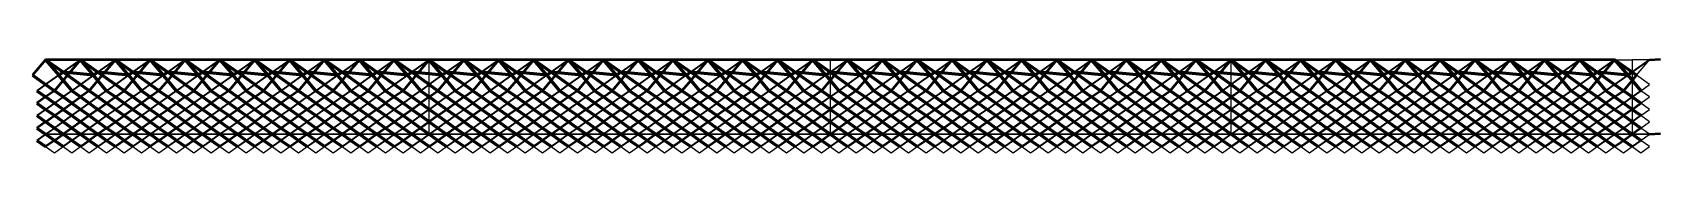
# Model space of a CAD drawing. Extents: x 0 to 144, y 51 to 59.
import ezdxf

# ---------------------------------------------------------------- set-up
doc = ezdxf.new("R2010")
doc.units = 0
doc.header["$MEASUREMENT"] = 0
for name, color, linetype in [('Concrete bases', 31, 'CONTINUOUS'), ('Concrete bases crown', 30, 'CONTINUOUS'), ('Concrete bases new', 31, 'CONTINUOUS')]:
    doc.layers.add(name, color=color, linetype=linetype)
for name, color, linetype, lineweight in [('Mapper external', 210, 'CONTINUOUS', 35), ('Mapper internal', 61, 'CONTINUOUS', 50), ('Mapper middle', 171, 'CONTINUOUS', 60), ('Tendons 1 internal', 50, 'CONTINUOUS', 50), ('Tendons 2 external', 201, 'CONTINUOUS', 35), ('Tendons 3 middle', 170, 'CONTINUOUS', 60), ('Основные линии', 50, 'CONTINUOUS', 50)]:
    doc.layers.add(name, color=color, linetype=linetype, lineweight=lineweight)

msp = doc.modelspace()

# ---------------------------------------------------------------- linework, layer by layer
at = {"layer": 'Concrete bases', "linetype": 'ByBlock', "ltscale": 100}
for points in [[(1.535001, 52.39859), (0.767501, 51.852771), (1.535001, 51.306952), (2.302501, 51.852771)], [(2.302501, 51.852771), (1.535001, 51.306952), (2.302501, 50.761134), (3.070001, 51.306952)], [(3.070001, 52.39859), (2.302501, 51.852771), (3.070001, 51.306952), (3.837501, 51.852771)], [(3.837501, 51.852771), (3.070001, 51.306952), (3.837501, 50.761134), (4.605001, 51.306952)], [(4.605001, 52.39859), (3.837501, 51.852771), (4.605001, 51.306952), (5.372501, 51.852771)], [(5.372501, 51.852771), (4.605001, 51.306952), (5.372501, 50.761134), (6.140001, 51.306952)], [(6.140001, 52.39859), (5.372501, 51.852771), (6.140001, 51.306952), (6.907501, 51.852771)], [(6.907501, 51.852771), (6.140001, 51.306952), (6.907501, 50.761134), (7.675001, 51.306952)], [(7.675001, 52.39859), (6.907501, 51.852771), (7.675001, 51.306952), (8.442501, 51.852771)], [(8.442501, 51.852771), (7.675001, 51.306952), (8.442501, 50.761134), (9.210001, 51.306952)], [(9.210001, 52.39859), (8.442501, 51.852771), (9.210001, 51.306952), (9.977501, 51.852771)], [(9.977501, 51.852771), (9.210001, 51.306952), (9.977501, 50.761134), (10.745001, 51.306952)], [(10.745001, 52.39859), (9.977501, 51.852771), (10.745001, 51.306952), (11.512501, 51.852771)], [(11.512501, 51.852771), (10.745001, 51.306952), (11.512501, 50.761134), (12.280001, 51.306952)], [(12.280001, 52.39859), (11.512501, 51.852771), (12.280001, 51.306952), (13.047501, 51.852771)], [(13.047501, 51.852771), (12.280001, 51.306952), (13.047501, 50.761134), (13.815001, 51.306952)], [(13.815001, 52.39859), (13.047501, 51.852771), (13.815001, 51.306952), (14.582501, 51.852771)], [(14.582501, 51.852771), (13.815001, 51.306952), (14.582501, 50.761134), (15.350001, 51.306952)], [(15.350001, 52.39859), (14.582501, 51.852771), (15.350001, 51.306952), (16.117501, 51.852771)], [(16.117501, 51.852771), (15.350001, 51.306952), (16.117501, 50.761134), (16.885001, 51.306952)], [(16.885001, 52.39859), (16.117501, 51.852771), (16.885001, 51.306952), (17.652501, 51.852771)], [(17.652501, 51.852771), (16.885001, 51.306952), (17.652501, 50.761134), (18.420001, 51.306952)], [(18.420001, 52.39859), (17.652501, 51.852771), (18.420001, 51.306952), (19.187501, 51.852771)], [(19.187501, 51.852771), (18.420001, 51.306952), (19.187501, 50.761134), (19.955001, 51.306952)], [(19.955001, 52.39859), (19.187501, 51.852771), (19.955001, 51.306952), (20.722501, 51.852771)], [(20.722501, 51.852771), (19.955001, 51.306952), (20.722501, 50.761134), (21.490001, 51.306952)], [(21.490001, 52.39859), (20.722501, 51.852771), (21.490001, 51.306952), (22.257501, 51.852771)], [(22.257501, 51.852771), (21.490001, 51.306952), (22.257501, 50.761134), (23.025001, 51.306952)], [(23.025001, 52.39859), (22.257501, 51.852771), (23.025001, 51.306952), (23.792501, 51.852771)], [(23.792501, 51.852771), (23.025001, 51.306952), (23.792501, 50.761134), (24.560001, 51.306952)], [(24.560001, 52.398589), (23.792501, 51.852771), (24.560001, 51.306952), (25.327501, 51.852771)], [(25.327501, 51.852771), (24.560001, 51.306952), (25.327501, 50.761134), (26.095001, 51.306952)], [(26.095001, 52.398589), (25.327501, 51.852771), (26.095001, 51.306952), (26.862501, 51.852771)], [(26.862501, 51.852771), (26.095001, 51.306952), (26.862501, 50.761134), (27.630001, 51.306952)], [(27.630001, 52.398589), (26.862501, 51.852771), (27.630001, 51.306952), (28.397501, 51.852771)], [(28.397501, 51.852771), (27.630001, 51.306952), (28.397501, 50.761134), (29.165001, 51.306952)], [(29.165001, 52.398589), (28.397501, 51.852771), (29.165001, 51.306952), (29.932501, 51.852771)], [(29.932501, 51.852771), (29.165001, 51.306952), (29.932501, 50.761134), (30.700001, 51.306952)], [(30.700001, 52.398589), (29.932501, 51.852771), (30.700001, 51.306952), (31.467501, 51.852771)], [(31.467501, 51.852771), (30.700001, 51.306952), (31.467501, 50.761134), (32.235001, 51.306952)], [(32.235001, 52.398589), (31.467501, 51.852771), (32.235001, 51.306952), (33.002501, 51.852771)], [(33.002501, 51.852771), (32.235001, 51.306952), (33.002501, 50.761134), (33.770001, 51.306952)], [(33.770001, 52.398589), (33.002501, 51.852771), (33.770001, 51.306952), (34.537501, 51.852771)], [(34.537501, 51.852771), (33.770001, 51.306952), (34.537501, 50.761134), (35.305001, 51.306952)], [(35.305001, 52.398587), (34.537501, 51.852771), (35.305001, 51.306952), (36.072501, 51.852771)], [(36.072501, 51.852771), (35.305001, 51.306952), (36.072501, 50.761134), (36.840001, 51.306952)], [(36.840001, 52.398589), (36.072501, 51.852771), (36.840001, 51.306952), (37.607501, 51.852771)], [(37.607501, 51.852771), (36.840001, 51.306952), (37.607501, 50.761134), (38.375001, 51.306952)], [(38.375001, 52.398589), (37.607501, 51.852771), (38.375001, 51.306952), (39.142501, 51.852771)], [(39.142501, 51.852771), (38.375001, 51.306952), (39.142501, 50.761134), (39.910001, 51.306952)], [(39.910001, 52.398589), (39.142501, 51.852771), (39.910001, 51.306952), (40.677501, 51.852771)], [(40.677501, 51.852771), (39.910001, 51.306952), (40.677501, 50.761134), (41.445001, 51.306952)], [(41.445001, 52.398589), (40.677501, 51.852771), (41.445001, 51.306952), (42.212501, 51.852771)], [(42.212501, 51.852771), (41.445001, 51.306952), (42.212501, 50.761133), (42.980001, 51.306952)], [(42.980001, 52.398589), (42.212501, 51.852771), (42.980001, 51.306952), (43.747501, 51.852771)], [(43.747501, 51.852771), (42.980001, 51.306952), (43.747501, 50.761133), (44.515001, 51.306952)], [(44.515001, 52.398589), (43.747501, 51.852771), (44.515001, 51.306952), (45.282501, 51.852771)], [(45.282501, 51.852771), (44.515001, 51.306952), (45.282501, 50.761133), (46.050001, 51.306952)], [(46.050001, 52.398589), (45.282501, 51.852771), (46.050001, 51.306952), (46.817501, 51.852771)], [(46.817501, 51.852771), (46.050001, 51.306952), (46.817501, 50.761133), (47.585001, 51.306952)], [(47.585001, 52.398589), (46.817501, 51.852771), (47.585001, 51.306952), (48.352501, 51.852771)], [(48.352501, 51.852771), (47.585001, 51.306952), (48.352501, 50.761133), (49.120001, 51.306952)], [(49.120001, 52.398589), (48.352501, 51.852771), (49.120001, 51.306952), (49.887501, 51.852771)], [(50.655001, 51.306952), (49.887501, 51.852771), (49.120002, 51.306952), (49.938079, 50.797103)], [(50.655001, 52.398589), (49.887501, 51.852771), (50.655001, 51.306952), (51.422501, 51.852771)], [(51.422501, 51.852771), (50.655001, 51.306952), (51.422501, 50.761133), (52.190001, 51.306952)], [(52.190001, 52.398589), (51.422501, 51.852771), (52.190001, 51.306952), (52.957501, 51.852771)], [(52.957501, 51.852771), (52.190001, 51.306952), (52.957501, 50.761133), (53.725001, 51.306952)], [(53.725001, 52.398589), (52.957501, 51.852771), (53.725001, 51.306952), (54.492501, 51.852771)], [(54.492501, 51.852771), (53.725001, 51.306952), (54.492501, 50.761133), (55.260001, 51.306952)], [(55.260001, 52.398589), (54.492501, 51.852771), (55.260001, 51.306952), (56.027501, 51.852771)], [(56.027501, 51.852771), (55.260001, 51.306952), (56.027501, 50.761133), (56.795001, 51.306952)], [(56.795001, 52.398589), (56.027501, 51.852771), (56.795001, 51.306952), (57.562501, 51.852771)], [(57.562501, 51.852771), (56.795001, 51.306952), (57.562501, 50.761133), (58.330001, 51.306952)], [(58.330001, 52.398589), (57.562501, 51.852771), (58.330001, 51.306952), (59.097501, 51.852771)], [(59.097501, 51.852771), (58.330001, 51.306952), (59.097501, 50.761133), (59.865001, 51.306952)], [(59.865001, 52.398589), (59.097501, 51.852771), (59.865001, 51.306952), (60.632501, 51.852771)], [(60.632501, 51.852771), (59.865001, 51.306952), (60.632501, 50.761133), (61.400001, 51.306952)], [(61.400001, 52.398589), (60.632501, 51.852771), (61.400001, 51.306952), (62.167501, 51.852771)], [(62.167501, 51.852771), (61.400001, 51.306952), (62.167501, 50.761133), (62.935001, 51.306952)], [(62.935001, 52.398589), (62.167501, 51.852771), (62.935001, 51.306952), (63.702501, 51.852771)], [(63.702501, 51.852771), (62.935001, 51.306952), (63.702501, 50.761133), (64.470001, 51.306952)], [(64.470001, 52.398589), (63.702501, 51.852771), (64.470001, 51.306952), (65.237501, 51.852771)], [(65.237501, 51.852771), (64.470001, 51.306952), (65.237501, 50.761133), (66.005001, 51.306952)], [(66.005001, 52.398589), (65.237501, 51.852771), (66.005001, 51.306952), (66.772501, 51.852771)], [(66.772501, 51.852771), (66.005001, 51.306952), (66.772501, 50.761133), (67.540001, 51.306952)], [(67.540001, 52.398589), (66.772501, 51.852771), (67.540001, 51.306952), (68.307501, 51.852771)], [(68.307501, 51.852771), (67.540001, 51.306952), (68.307501, 50.761133), (69.075001, 51.306952)], [(69.075001, 52.398589), (68.307501, 51.852771), (69.075001, 51.306952), (69.842501, 51.852771)], [(69.842501, 51.85277), (69.075001, 51.306952), (69.842501, 50.761133), (70.610001, 51.306952)], [(70.610001, 52.398589), (69.842501, 51.85277), (70.610001, 51.306952), (71.377501, 51.85277)], [(71.377501, 51.85277), (70.610001, 51.306952), (71.377501, 50.761133), (72.145001, 51.306952)], [(72.145001, 52.398589), (71.377501, 51.85277), (72.145001, 51.306952), (72.912501, 51.85277)], [(72.912501, 51.85277), (72.145001, 51.306952), (72.912501, 50.761133), (73.680001, 51.306952)], [(73.680001, 52.398589), (72.912501, 51.85277), (73.680001, 51.306952), (74.447501, 51.85277)], [(74.447501, 51.85277), (73.680001, 51.306952), (74.447501, 50.761133), (75.215001, 51.306952)], [(75.215001, 52.398589), (74.447501, 51.85277), (75.215001, 51.306952), (75.982501, 51.85277)], [(75.982501, 51.85277), (75.215001, 51.306952), (75.982501, 50.761133), (76.750001, 51.306952)], [(76.750001, 52.398589), (75.982501, 51.85277), (76.750001, 51.306952), (77.517501, 51.85277)], [(77.517501, 51.85277), (76.750001, 51.306952), (77.517501, 50.761133), (78.285001, 51.306952)], [(78.285001, 52.398589), (77.517501, 51.85277), (78.285001, 51.306952), (79.052501, 51.85277)], [(79.052501, 51.85277), (78.285001, 51.306952), (79.052501, 50.761133), (79.820001, 51.306952)], [(79.820001, 52.398589), (79.052501, 51.85277), (79.820001, 51.306952), (80.587501, 51.85277)], [(80.587501, 51.85277), (79.820001, 51.306952), (80.587501, 50.761133), (81.355001, 51.306952)], [(81.355001, 52.398589), (80.587501, 51.85277), (81.355001, 51.306952), (82.122501, 51.85277)], [(82.122502, 51.85277), (81.355002, 51.306952), (82.122502, 50.761133), (82.890002, 51.306952)], [(82.890002, 52.398589), (82.122502, 51.85277), (82.890002, 51.306952), (83.657502, 51.85277)], [(83.657502, 51.85277), (82.890002, 51.306952), (83.657502, 50.761133), (84.425002, 51.306952)], [(84.425002, 52.398589), (83.657502, 51.85277), (84.425002, 51.306952), (85.192502, 51.85277)], [(85.192502, 51.85277), (84.425002, 51.306952), (85.192502, 50.761133), (85.960002, 51.306952)], [(85.960002, 52.398589), (85.192502, 51.85277), (85.960002, 51.306952), (86.727502, 51.85277)], [(86.727502, 51.85277), (85.960002, 51.306952), (86.727502, 50.761133), (87.495002, 51.306952)], [(87.495002, 52.398589), (86.727502, 51.85277), (87.495002, 51.306952), (88.262502, 51.85277)], [(88.262502, 51.85277), (87.495002, 51.306952), (88.262502, 50.761133), (89.030002, 51.306952)], [(89.030002, 52.398589), (88.262502, 51.85277), (89.030002, 51.306952), (89.797502, 51.85277)], [(89.797502, 51.85277), (89.030002, 51.306952), (89.797502, 50.761133), (90.565002, 51.306952)], [(90.565002, 52.398589), (89.797502, 51.85277), (90.565002, 51.306952), (91.332502, 51.85277)], [(91.332502, 51.85277), (90.565002, 51.306952), (91.332502, 50.761133), (92.100002, 51.306952)], [(92.100002, 52.398589), (91.332502, 51.85277), (92.100002, 51.306952), (92.867502, 51.85277)], [(92.867502, 51.85277), (92.100002, 51.306952), (92.867502, 50.761133), (93.635002, 51.306952)], [(93.635002, 52.398589), (92.867502, 51.85277), (93.635002, 51.306952), (94.402502, 51.85277)], [(94.402502, 51.85277), (93.635002, 51.306952), (94.402502, 50.761133), (95.170002, 51.306952)], [(95.170002, 52.398589), (94.402502, 51.85277), (95.170002, 51.306952), (95.937502, 51.85277)], [(95.937502, 51.85277), (95.170002, 51.306952), (95.937502, 50.761133), (96.705002, 51.306952)], [(96.705002, 52.398589), (95.937502, 51.85277), (96.705002, 51.306952), (97.472502, 51.85277)], [(97.472502, 51.85277), (96.705002, 51.306952), (97.472502, 50.761133), (98.240002, 51.306952)], [(98.240002, 52.398589), (97.472502, 51.85277), (98.240002, 51.306952), (99.007502, 51.85277)], [(99.007502, 51.85277), (98.240002, 51.306952), (99.007502, 50.761133), (99.775002, 51.306952)], [(99.775002, 52.398589), (99.007502, 51.85277), (99.775002, 51.306952), (100.542502, 51.85277)], [(100.542502, 51.85277), (99.775002, 51.306952), (100.542502, 50.761133), (101.310002, 51.306952)], [(101.310002, 52.398589), (100.542502, 51.85277), (101.310002, 51.306952), (102.077502, 51.85277)], [(102.077502, 51.85277), (101.310002, 51.306952), (102.077502, 50.761133), (102.845002, 51.306952)], [(102.845002, 52.398589), (102.077502, 51.85277), (102.845002, 51.306952), (103.612502, 51.85277)], [(103.612502, 51.85277), (102.845002, 51.306952), (103.612502, 50.761133), (104.380002, 51.306952)], [(104.380002, 52.398589), (103.612502, 51.85277), (104.380002, 51.306952), (105.147502, 51.85277)], [(105.147502, 51.85277), (104.380002, 51.306952), (105.147502, 50.761133), (105.915002, 51.306952)], [(105.915002, 52.398587), (105.147502, 51.85277), (105.915002, 51.306952), (106.682502, 51.85277)], [(106.682502, 51.85277), (105.915002, 51.306952), (106.682502, 50.761133), (107.450002, 51.306952)], [(107.450002, 52.398589), (106.682502, 51.85277), (107.450002, 51.306952), (108.217502, 51.85277)], [(108.217502, 51.85277), (107.450002, 51.306952), (108.217502, 50.761133), (108.985002, 51.306952)], [(108.985002, 52.398589), (108.217502, 51.85277), (108.985002, 51.306952), (109.752502, 51.85277)], [(109.752502, 51.85277), (108.985002, 51.306952), (109.752502, 50.761133), (110.520002, 51.306952)], [(110.520002, 52.398589), (109.752502, 51.85277), (110.520002, 51.306952), (111.287502, 51.85277)], [(111.287502, 51.85277), (110.520002, 51.306952), (111.287502, 50.761133), (112.055002, 51.306952)], [(112.055002, 52.398589), (111.287502, 51.85277), (112.055002, 51.306952), (112.822502, 51.85277)], [(112.822502, 51.85277), (112.055002, 51.306952), (112.822502, 50.761133), (113.590002, 51.306952)], [(113.590002, 52.398589), (112.822502, 51.85277), (113.590002, 51.306952), (114.357502, 51.85277)], [(114.357502, 51.85277), (113.590002, 51.306952), (114.357502, 50.761133), (115.125002, 51.306952)], [(115.125002, 52.398589), (114.357502, 51.85277), (115.125002, 51.306952), (115.892502, 51.85277)], [(115.892502, 51.85277), (115.125002, 51.306951), (115.892502, 50.761133), (116.660002, 51.306951)], [(116.660002, 52.398589), (115.892502, 51.85277), (116.660002, 51.306951), (117.427502, 51.85277)], [(117.427502, 51.85277), (116.660002, 51.306951), (117.427502, 50.761133), (118.195002, 51.306951)], [(118.195002, 52.398589), (117.427502, 51.85277), (118.195002, 51.306951), (118.962502, 51.85277)], [(118.962502, 51.85277), (118.195002, 51.306951), (118.962502, 50.761133), (119.730002, 51.306951)], [(119.730002, 52.398589), (118.962502, 51.85277), (119.730002, 51.306951), (120.497502, 51.85277)], [(120.497502, 51.85277), (119.730002, 51.306951), (120.497502, 50.761133), (121.265002, 51.306951)], [(121.265002, 52.398589), (120.497502, 51.85277), (121.265002, 51.306951), (122.032502, 51.85277)], [(122.032502, 51.85277), (121.265002, 51.306951), (122.032502, 50.761133), (122.800002, 51.306951)], [(122.800002, 52.398589), (122.032502, 51.85277), (122.800002, 51.306951), (123.567502, 51.85277)], [(123.567502, 51.85277), (122.800002, 51.306951), (123.567502, 50.761133), (124.335002, 51.306951)], [(124.335002, 52.398589), (123.567502, 51.85277), (124.335002, 51.306951), (125.102502, 51.85277)], [(125.102502, 51.85277), (124.335002, 51.306951), (125.102502, 50.761133), (125.870002, 51.306951)], [(125.870002, 52.398589), (125.102502, 51.85277), (125.870002, 51.306951), (126.637502, 51.85277)], [(126.637502, 51.85277), (125.870002, 51.306951), (126.637502, 50.761133), (127.405002, 51.306951)], [(127.405002, 52.398589), (126.637502, 51.85277), (127.405002, 51.306951), (128.172502, 51.85277)], [(128.172502, 51.85277), (127.405002, 51.306951), (128.172502, 50.761133), (128.940002, 51.306951)], [(128.940002, 52.398589), (128.172502, 51.85277), (128.940002, 51.306951), (129.707502, 51.85277)], [(129.707502, 51.85277), (128.940002, 51.306951), (129.707502, 50.761133), (130.475002, 51.306951)], [(130.475002, 52.398589), (129.707502, 51.85277), (130.475002, 51.306951), (131.242502, 51.85277)], [(131.242502, 51.85277), (130.475002, 51.306951), (131.242502, 50.761133), (132.010002, 51.306951)], [(132.010002, 52.398589), (131.242502, 51.85277), (132.010002, 51.306951), (132.777502, 51.85277)], [(132.777502, 51.85277), (132.010002, 51.306951), (132.777502, 50.761133), (133.545002, 51.306951)], [(133.545002, 52.398589), (132.777502, 51.85277), (133.545002, 51.306951), (134.312502, 51.85277)], [(134.312502, 51.85277), (133.545002, 51.306951), (134.312502, 50.761133), (135.080002, 51.306951)], [(135.080002, 52.398589), (134.312502, 51.85277), (135.080002, 51.306951), (135.847502, 51.85277)], [(135.847502, 51.85277), (135.080002, 51.306951), (135.847502, 50.761133), (136.615002, 51.306951)], [(136.615002, 52.398589), (135.847502, 51.85277), (136.615002, 51.306951), (137.382502, 51.85277)], [(137.382502, 51.85277), (136.615002, 51.306951), (137.382502, 50.761133), (138.150002, 51.306951)], [(138.150002, 52.398589), (137.382502, 51.85277), (138.150002, 51.306951), (138.917502, 51.85277)], [(138.917502, 51.85277), (138.150002, 51.306951), (138.917502, 50.761133), (139.685002, 51.306951)], [(139.685002, 52.398589), (138.917502, 51.85277), (139.685002, 51.306951), (140.452502, 51.85277)], [(140.452502, 51.85277), (139.685002, 51.306951), (140.452502, 50.761133), (141.220002, 51.306951)], [(141.220002, 52.398586), (140.452502, 51.85277), (141.220002, 51.306951), (141.987502, 51.85277)], [(141.987502, 51.852765), (141.220002, 51.306946), (141.987502, 50.761127), (142.755002, 51.306946)]]:
    msp.add_lwpolyline(points, close=True, dxfattribs=at)
at = {"layer": 'Concrete bases crown', "linetype": 'ByBlock', "ltscale": 100}
for points in [[(1.535001, 58.948413), (0.383751, 57.583867), (1.535001, 56.765139), (2.686251, 57.583867)], [(4.605001, 58.948413), (1.535001, 58.948413), (3.070001, 57.856776)], [(1.535001, 58.948413), (2.686251, 57.583867), (3.070001, 57.856776)], [(4.605001, 58.948413), (3.070001, 57.856776), (3.453751, 57.583867)], [(4.605001, 58.948413), (3.453751, 57.583867), (4.605001, 56.765139), (5.756251, 57.583867)], [(4.605001, 58.948413), (5.756251, 57.583867), (6.140001, 57.856776)], [(7.675001, 58.948413), (4.605001, 58.948413), (6.140001, 57.856776)], [(7.675001, 58.948413), (6.140001, 57.856776), (6.523751, 57.583867)], [(7.675001, 58.948413), (6.523751, 57.583867), (7.675001, 56.765139), (8.826251, 57.583867)], [(10.745001, 58.948413), (7.675001, 58.948413), (9.210001, 57.856776)], [(7.675001, 58.948413), (8.826251, 57.583866), (9.210001, 57.856776)], [(10.745001, 58.948413), (9.210001, 57.856776), (9.593751, 57.583866)], [(10.745001, 58.948413), (9.593751, 57.583866), (10.745001, 56.765139), (11.896251, 57.583867)], [(10.745001, 58.948413), (11.896251, 57.583866), (12.280001, 57.856776)], [(13.815001, 58.948413), (10.745001, 58.948413), (12.280001, 57.856776)], [(13.815001, 58.948413), (12.280001, 57.856776), (12.663751, 57.583866)], [(13.815001, 58.948413), (12.663751, 57.583866), (13.815001, 56.765139), (14.966251, 57.583866)], [(13.815001, 58.948413), (14.966251, 57.583866), (15.350001, 57.856776)], [(16.885001, 58.948413), (13.815001, 58.948413), (15.350001, 57.856776)], [(16.885001, 58.948413), (15.350001, 57.856776), (15.733751, 57.583866)], [(16.885001, 58.948413), (15.733751, 57.583866), (16.885001, 56.765138), (18.036251, 57.583866)], [(16.885001, 58.948413), (18.036251, 57.583866), (18.420001, 57.856776)], [(19.955001, 58.948413), (16.885001, 58.948413), (18.420001, 57.856776)], [(19.955001, 58.948413), (18.420001, 57.856776), (18.803751, 57.583867)], [(19.955001, 58.948413), (18.803751, 57.583867), (19.955001, 56.765139), (21.106251, 57.583867)], [(19.955001, 58.948413), (21.106251, 57.583867), (21.490001, 57.856776)], [(23.025001, 58.948413), (19.955001, 58.948413), (21.490001, 57.856776)], [(23.025001, 58.948413), (21.490001, 57.856776), (21.873751, 57.583867)], [(23.025001, 58.948413), (21.873751, 57.583867), (23.025001, 56.765139), (24.176251, 57.583867)], [(23.025001, 58.948413), (24.176251, 57.583867), (24.560001, 57.856776)], [(26.095001, 58.948413), (23.025001, 58.948413), (24.560001, 57.856776)], [(26.095001, 58.948413), (24.560001, 57.856776), (24.943751, 57.583867)], [(26.095001, 58.948413), (24.943751, 57.583867), (26.095001, 56.765139), (27.246251, 57.583867)], [(29.165001, 58.948413), (26.095001, 58.948413), (27.630001, 57.856776)], [(26.095001, 58.948413), (27.246251, 57.583866), (27.630001, 57.856776)], [(29.165001, 58.948413), (27.630001, 57.856776), (28.013751, 57.583866)], [(29.165001, 58.948413), (28.013751, 57.583866), (29.165001, 56.765139), (30.316251, 57.583866)], [(29.165001, 58.948413), (30.316251, 57.583866), (30.700001, 57.856776)], [(32.235001, 58.948413), (29.165001, 58.948413), (30.700001, 57.856776)], [(32.235001, 58.948413), (30.700001, 57.856776), (31.083751, 57.583866)], [(32.235001, 58.948413), (31.083751, 57.583866), (32.235001, 56.765138), (33.386251, 57.583866)], [(32.235001, 58.948413), (33.386251, 57.583866), (33.770001, 57.856776)], [(35.305001, 58.948413), (32.235001, 58.948413), (33.770001, 57.856776)], [(35.305001, 58.948413), (33.770001, 57.856776), (34.153751, 57.583866)], [(34.15375, 57.583867), (35.305001, 56.765139), (35.305001, 58.948413)], [(38.375001, 58.948413), (35.305001, 58.948413), (36.840001, 57.856776)], [(35.305001, 58.948413), (36.456251, 57.583866), (36.840001, 57.856776)], [(36.456254, 57.583863), (35.305001, 56.765139), (35.305001, 58.948413)], [(38.375001, 58.948413), (36.840001, 57.856776), (37.223751, 57.583867)], [(38.375001, 58.948413), (37.223751, 57.583867), (38.375001, 56.765139), (39.526251, 57.583867)], [(41.445001, 58.948413), (38.375001, 58.948413), (39.910001, 57.856776)], [(38.375001, 58.948413), (39.526251, 57.583867), (39.910001, 57.856776)], [(41.445001, 58.948413), (39.910001, 57.856776), (40.293751, 57.583867)], [(41.445001, 58.948413), (40.293751, 57.583867), (41.445001, 56.765139), (42.596251, 57.583867)], [(41.445001, 58.948413), (42.596251, 57.583867), (42.980001, 57.856776)], [(44.515001, 58.948413), (41.445001, 58.948413), (42.980001, 57.856776)], [(44.515001, 58.948413), (42.980001, 57.856776), (43.363751, 57.583867)], [(44.515001, 58.948413), (43.363751, 57.583867), (44.515001, 56.765139), (45.666251, 57.583867)], [(44.515001, 58.948413), (45.666251, 57.583866), (46.050001, 57.856776)], [(47.585001, 58.948413), (44.515001, 58.948413), (46.050001, 57.856776)], [(47.585001, 58.948413), (46.050001, 57.856776), (46.433751, 57.583866)], [(47.585001, 58.948413), (46.433751, 57.583866), (47.585001, 56.765139), (48.736251, 57.583867)], [(47.585001, 58.948413), (48.736251, 57.583866), (49.120001, 57.856776)], [(50.655001, 58.948413), (47.585001, 58.948413), (49.120001, 57.856776)], [(50.655001, 58.948413), (49.120001, 57.856776), (49.503751, 57.583866)], [(50.655001, 58.948413), (49.503751, 57.583866), (50.655001, 56.765139), (51.806251, 57.583866)], [(50.655001, 58.948413), (51.806251, 57.583866), (52.190001, 57.856776)], [(53.725001, 58.948413), (50.655001, 58.948413), (52.190001, 57.856776)], [(53.725001, 58.948413), (52.190001, 57.856776), (52.573751, 57.583866)], [(53.725001, 58.948413), (52.573751, 57.583866), (53.725001, 56.765138), (54.876251, 57.583866)], [(53.725001, 58.948413), (54.876251, 57.583866), (55.260001, 57.856776)], [(56.795001, 58.948413), (53.725001, 58.948413), (55.260001, 57.856776)], [(56.795001, 58.948413), (55.260001, 57.856776), (55.643751, 57.583867)], [(56.795001, 58.948413), (55.643751, 57.583867), (56.795001, 56.765139), (57.946251, 57.583867)], [(59.865001, 58.948413), (56.795001, 58.948413), (58.330001, 57.856776)], [(56.795001, 58.948413), (57.946251, 57.583867), (58.330001, 57.856776)], [(59.865001, 58.948413), (58.330001, 57.856776), (58.713751, 57.583867)], [(59.865001, 58.948413), (58.713751, 57.583867), (59.865001, 56.765139), (61.016251, 57.583867)], [(59.865001, 58.948413), (61.016251, 57.583867), (61.400001, 57.856776)], [(62.935001, 58.948413), (59.865001, 58.948413), (61.400001, 57.856776)], [(62.935001, 58.948413), (61.400001, 57.856776), (61.783751, 57.583867)], [(62.935001, 58.948413), (61.783751, 57.583867), (62.935001, 56.765139), (64.086251, 57.583867)], [(66.005001, 58.948413), (62.935001, 58.948413), (64.470001, 57.856776)], [(62.935001, 58.948413), (64.086251, 57.583866), (64.470001, 57.856776)], [(66.005001, 58.948413), (64.470001, 57.856776), (64.853751, 57.583866)], [(66.005001, 58.948413), (64.853751, 57.583866), (66.005001, 56.765139), (67.156251, 57.583867)], [(66.005001, 58.948413), (67.156251, 57.583866), (67.540001, 57.856776)], [(69.075001, 58.948413), (66.005001, 58.948413), (67.540001, 57.856776)], [(69.075001, 58.948413), (67.540001, 57.856776), (67.923751, 57.583866)], [(69.075001, 58.948413), (67.923751, 57.583866), (69.075001, 56.765138), (70.226251, 57.583866)], [(69.075001, 58.948413), (70.226251, 57.583866), (70.610001, 57.856776)], [(69.075001, 58.948413), (70.610002, 58.948413), (70.610002, 57.856777)], [(72.145001, 58.948413), (70.61, 58.948413), (70.61, 57.856777)], [(72.145001, 58.948413), (70.610001, 57.856776), (70.993751, 57.583866)], [(72.145001, 58.948413), (70.993751, 57.583866), (72.145001, 56.765138), (73.296251, 57.583866)], [(72.145001, 58.948413), (73.296251, 57.583866), (73.680001, 57.856776)], [(75.215001, 58.948413), (72.145001, 58.948413), (73.680001, 57.856776)], [(75.215001, 58.948413), (73.680001, 57.856776), (74.063751, 57.583867)], [(75.215001, 58.948413), (74.063751, 57.583867), (75.215001, 56.765139), (76.366251, 57.583867)], [(78.285001, 58.948413), (75.215001, 58.948413), (76.750001, 57.856776)], [(75.215001, 58.948413), (76.366251, 57.583867), (76.750001, 57.856776)], [(78.285001, 58.948413), (76.750001, 57.856776), (77.133751, 57.583867)], [(78.285001, 58.948413), (77.133751, 57.583867), (78.285001, 56.765139), (79.436251, 57.583867)], [(78.285001, 58.948413), (79.436251, 57.583867), (79.820001, 57.856776)], [(81.355001, 58.948413), (78.285001, 58.948413), (79.820001, 57.856776)], [(81.355001, 58.948413), (79.820001, 57.856776), (80.203751, 57.583867)], [(81.355001, 58.948413), (80.203751, 57.583867), (81.355001, 56.765139), (82.506251, 57.583867)], [(81.355001, 58.948413), (82.506251, 57.583866), (82.890001, 57.856776)], [(84.425001, 58.948413), (81.355001, 58.948413), (82.890001, 57.856776)], [(84.425001, 58.948413), (82.890001, 57.856776), (83.273751, 57.583866)], [(84.425001, 58.948413), (83.273751, 57.583866), (84.425001, 56.765139), (85.576251, 57.583867)], [(84.425001, 58.948413), (85.576251, 57.583866), (85.960001, 57.856776)], [(87.495001, 58.948413), (84.425001, 58.948413), (85.960001, 57.856776)], [(87.495001, 58.948413), (85.960001, 57.856776), (86.343751, 57.583866)], [(87.495001, 58.948413), (86.343751, 57.583866), (87.495001, 56.765139), (88.646251, 57.583866)], [(87.495001, 58.948413), (88.646251, 57.583866), (89.030001, 57.856776)], [(90.565001, 58.948413), (87.495001, 58.948413), (89.030001, 57.856776)], [(90.565001, 58.948413), (89.030001, 57.856776), (89.413751, 57.583866)], [(90.565001, 58.948413), (89.413751, 57.583866), (90.565001, 56.765138), (91.716251, 57.583866)], [(93.635001, 58.948413), (90.565001, 58.948413), (92.100001, 57.856776)], [(90.565001, 58.948413), (91.716251, 57.583866), (92.100001, 57.856776)], [(93.635001, 58.948413), (92.100001, 57.856776), (92.483751, 57.583867)], [(93.635001, 58.948413), (92.483751, 57.583867), (93.635001, 56.765139), (94.786251, 57.583867)], [(96.705001, 58.948413), (93.635001, 58.948413), (95.170001, 57.856776)], [(93.635001, 58.948413), (94.786251, 57.583867), (95.170001, 57.856776)], [(96.705001, 58.948413), (95.170001, 57.856776), (95.553751, 57.583867)], [(96.705001, 58.948413), (95.553751, 57.583867), (96.705001, 56.765139), (97.856251, 57.583867)], [(96.705001, 58.948413), (97.856251, 57.583867), (98.240001, 57.856776)], [(99.775001, 58.948413), (96.705001, 58.948413), (98.240001, 57.856776)], [(99.775001, 58.948413), (98.240001, 57.856776), (98.623751, 57.583867)], [(99.775001, 58.948413), (98.623751, 57.583867), (99.775001, 56.765139), (100.926251, 57.583867)], [(102.845001, 58.948413), (99.775001, 58.948413), (101.310001, 57.856776)], [(99.775001, 58.948413), (100.926251, 57.583866), (101.310001, 57.856776)], [(102.845001, 58.948413), (101.310001, 57.856776), (101.693751, 57.583866)], [(102.845001, 58.948413), (101.693751, 57.583866), (102.845001, 56.765139), (103.996251, 57.583867)], [(102.845001, 58.948413), (103.996251, 57.583866), (104.380001, 57.856776)], [(105.915002, 58.948411), (102.845001, 58.948413), (104.380001, 57.856776)], [(105.915002, 58.948411), (104.380001, 57.856776), (104.763751, 57.583866)], [(104.763751, 57.583866), (105.915002, 56.765139), (105.915002, 58.948411)], [(108.985001, 58.948413), (105.915002, 58.948411), (107.450001, 57.856776)], [(105.915002, 58.948411), (107.066251, 57.583866), (107.450001, 57.856776)], [(107.066252, 57.583865), (105.915002, 56.765137), (105.915002, 58.948411)], [(108.985001, 58.948413), (107.450001, 57.856776), (107.833751, 57.583866)], [(108.985001, 58.948413), (107.833751, 57.583866), (108.985001, 56.765138), (110.136251, 57.583866)], [(112.055001, 58.948413), (108.985001, 58.948413), (110.520001, 57.856776)], [(108.985001, 58.948413), (110.136251, 57.583866), (110.520001, 57.856776)], [(112.055001, 58.948413), (110.520001, 57.856776), (110.903751, 57.583867)], [(112.055001, 58.948413), (110.903751, 57.583867), (112.055001, 56.765139), (113.206251, 57.583867)], [(115.125001, 58.948413), (112.055001, 58.948413), (113.590001, 57.856776)], [(112.055001, 58.948413), (113.206251, 57.583867), (113.590001, 57.856776)], [(115.125001, 58.948413), (113.590001, 57.856776), (113.973751, 57.583867)], [(115.125001, 58.948413), (113.973751, 57.583867), (115.125001, 56.765139), (116.276251, 57.583867)], [(115.125001, 58.948413), (116.276251, 57.583867), (116.660001, 57.856776)], [(118.195001, 58.948413), (115.125001, 58.948413), (116.660001, 57.856776)], [(118.195001, 58.948413), (116.660001, 57.856776), (117.043751, 57.583867)], [(118.195001, 58.948413), (117.043751, 57.583867), (118.195001, 56.765139), (119.346251, 57.583867)], [(121.265001, 58.948413), (118.195001, 58.948413), (119.730001, 57.856776)], [(118.195001, 58.948413), (119.346251, 57.583866), (119.730001, 57.856776)], [(121.265001, 58.948413), (119.730001, 57.856776), (120.113751, 57.583866)], [(121.265001, 58.948413), (120.113751, 57.583866), (121.265001, 56.765139), (122.416251, 57.583867)], [(121.265001, 58.948413), (122.416251, 57.583866), (122.800001, 57.856776)], [(124.335001, 58.948413), (121.265001, 58.948413), (122.800001, 57.856776)], [(124.335001, 58.948413), (122.800001, 57.856776), (123.183751, 57.583866)], [(124.335001, 58.948413), (123.183751, 57.583866), (124.335001, 56.765139), (125.486251, 57.583866)], [(124.335001, 58.948413), (125.486251, 57.583866), (125.870001, 57.856776)], [(127.405001, 58.948413), (124.335001, 58.948413), (125.870001, 57.856776)], [(127.405001, 58.948413), (125.870001, 57.856776), (126.253751, 57.583866)], [(127.405001, 58.948413), (126.253751, 57.583866), (127.405001, 56.765138), (128.556251, 57.583866)], [(130.475001, 58.948413), (127.405001, 58.948413), (128.940001, 57.856776)], [(127.405001, 58.948413), (128.556251, 57.583866), (128.940001, 57.856776)], [(130.475001, 58.948413), (128.940001, 57.856776), (129.323751, 57.583867)], [(130.475001, 58.948413), (129.323751, 57.583867), (130.475001, 56.765139), (131.626251, 57.583867)], [(133.545001, 58.948413), (130.475001, 58.948413), (132.010001, 57.856776)], [(130.475001, 58.948413), (131.626251, 57.583867), (132.010001, 57.856776)], [(133.545001, 58.948413), (132.010001, 57.856776), (132.393751, 57.583867)], [(133.545001, 58.948413), (132.393751, 57.583867), (133.545001, 56.765139), (134.696251, 57.583867)], [(133.545001, 58.948413), (134.696251, 57.583867), (135.080001, 57.856776)], [(136.615001, 58.948413), (133.545001, 58.948413), (135.080001, 57.856776)], [(136.615001, 58.948413), (135.080001, 57.856776), (135.463751, 57.583867)], [(136.615001, 58.948413), (135.463751, 57.583867), (136.615001, 56.765139), (137.766251, 57.583867)], [(139.685001, 58.948413), (136.615001, 58.948413), (138.150001, 57.856776)], [(136.615001, 58.948413), (137.766251, 57.583866), (138.150001, 57.856776)], [(139.685001, 58.948413), (138.150001, 57.856776), (138.533751, 57.583866)], [(139.685001, 58.948413), (138.533751, 57.583866), (139.685001, 56.765139), (140.836251, 57.583867)], [(139.685001, 58.948413), (140.836251, 57.583866), (141.220001, 57.856776)], [(139.685001, 58.948413), (141.220002, 58.948413), (141.220002, 57.856777)], [(142.755001, 58.948413), (141.22, 58.948413), (141.22, 57.856777)], [(142.755001, 58.948413), (141.220001, 57.856776), (141.603751, 57.583866)], [(3.070001, 57.129018), (2.686251, 57.583867), (1.535001, 56.765139), (2.302501, 56.21932)], [(3.453751, 57.583867), (3.070001, 57.856776), (2.686251, 57.583867), (3.070001, 57.129018)], [(3.453751, 57.583867), (3.070001, 57.129018), (3.837501, 56.21932), (4.605001, 56.765139)], [(6.140001, 57.129018), (5.756251, 57.583867), (4.605001, 56.765139), (5.372501, 56.21932)], [(6.523751, 57.583867), (6.140001, 57.856776), (5.756251, 57.583867), (6.140001, 57.129018)], [(7.675001, 56.765139), (6.523751, 57.583867), (6.140001, 57.129018), (6.907501, 56.21932)], [(9.210001, 57.129018), (8.826251, 57.583866), (7.675001, 56.765139), (8.442501, 56.21932)], [(9.593751, 57.583866), (9.210001, 57.856776), (8.826251, 57.583866), (9.210001, 57.129018)], [(9.593751, 57.583866), (9.210001, 57.129018), (9.977501, 56.21932), (10.745001, 56.765139)], [(12.280001, 57.129018), (11.896251, 57.583866), (10.745001, 56.765139), (11.512501, 56.21932)], [(12.663751, 57.583866), (12.280001, 57.856776), (11.896251, 57.583866), (12.280001, 57.129018)], [(13.815001, 56.765139), (12.663751, 57.583866), (12.280001, 57.129018), (13.047501, 56.21932)], [(15.350001, 57.129018), (14.966251, 57.583866), (13.815001, 56.765138), (14.582501, 56.21932)], [(15.733751, 57.583866), (15.350001, 57.856776), (14.966251, 57.583866), (15.350001, 57.129018)], [(16.885001, 56.765138), (15.733751, 57.583866), (15.350001, 57.129018), (16.117501, 56.21932)], [(18.420001, 57.129018), (18.036251, 57.583866), (16.885001, 56.765138), (17.652501, 56.21932)], [(18.803751, 57.583866), (18.420001, 57.856776), (18.036251, 57.583866), (18.420001, 57.129018)], [(18.803751, 57.583866), (18.420001, 57.129018), (19.187501, 56.21932), (19.955001, 56.765139)], [(21.490001, 57.129018), (21.106251, 57.583867), (19.955001, 56.765139), (20.722501, 56.21932)], [(21.873751, 57.583867), (21.490001, 57.856776), (21.106251, 57.583867), (21.490001, 57.129018)], [(21.873751, 57.583867), (21.490001, 57.129018), (22.257501, 56.21932), (23.025001, 56.765139)], [(24.560001, 57.129018), (24.176251, 57.583867), (23.025001, 56.765139), (23.792501, 56.21932)], [(24.943751, 57.583867), (24.560001, 57.856776), (24.176251, 57.583867), (24.560001, 57.129018)], [(26.095001, 56.765139), (24.943751, 57.583867), (24.560001, 57.129018), (25.327501, 56.21932)], [(27.630001, 57.129018), (27.246251, 57.583866), (26.095001, 56.765138), (26.862501, 56.21932)], [(28.013751, 57.583866), (27.630001, 57.856776), (27.246251, 57.583866), (27.630001, 57.129018)], [(28.013751, 57.583866), (27.630001, 57.129018), (28.397501, 56.21932), (29.165001, 56.765139)], [(30.700001, 57.129018), (30.316251, 57.583866), (29.165001, 56.765139), (29.932501, 56.21932)], [(31.083751, 57.583866), (30.700001, 57.856776), (30.316251, 57.583866), (30.700001, 57.129018)], [(32.235001, 56.765138), (31.083751, 57.583866), (30.700001, 57.129018), (31.467501, 56.21932)], [(33.770001, 57.129018), (33.386251, 57.583866), (32.235001, 56.765138), (33.002501, 56.21932)], [(34.153751, 57.583866), (33.770001, 57.856776), (33.386251, 57.583866), (33.770001, 57.129018)], [(35.305001, 56.765138), (34.153751, 57.583866), (33.770001, 57.129018), (34.537501, 56.21932)], [(36.840001, 57.129018), (36.456251, 57.583866), (35.305001, 56.765138), (36.072501, 56.21932)], [(37.223751, 57.583866), (36.840001, 57.856776), (36.456251, 57.583866), (36.840001, 57.129018)], [(37.223751, 57.583866), (36.840001, 57.129018), (37.607501, 56.21932), (38.375001, 56.765139)], [(39.910001, 57.129018), (39.526251, 57.583867), (38.375001, 56.765139), (39.142501, 56.21932)], [(40.293751, 57.583867), (39.910001, 57.856776), (39.526251, 57.583867), (39.910001, 57.129018)], [(40.293751, 57.583867), (39.910001, 57.129018), (40.677501, 56.21932), (41.445001, 56.765139)], [(42.980001, 57.129018), (42.596251, 57.583867), (41.445001, 56.765139), (42.212501, 56.21932)], [(43.363751, 57.583867), (42.980001, 57.856776), (42.596251, 57.583867), (42.980001, 57.129018)], [(44.515001, 56.765139), (43.363751, 57.583867), (42.980001, 57.129018), (43.747501, 56.21932)], [(46.050001, 57.129018), (45.666251, 57.583866), (44.515001, 56.765139), (45.282501, 56.21932)], [(46.433751, 57.583866), (46.050001, 57.856776), (45.666251, 57.583866), (46.050001, 57.129018)], [(46.433751, 57.583866), (46.050001, 57.129018), (46.817501, 56.21932), (47.585001, 56.765139)], [(49.120001, 57.129018), (48.736251, 57.583866), (47.585001, 56.765139), (48.352501, 56.21932)], [(49.503751, 57.583866), (49.120001, 57.856776), (48.736251, 57.583866), (49.120001, 57.129018)], [(50.655001, 56.765139), (49.503751, 57.583866), (49.120001, 57.129018), (49.887501, 56.21932)], [(52.190001, 57.129018), (51.806251, 57.583866), (50.655001, 56.765138), (51.422501, 56.21932)], [(52.573751, 57.583866), (52.190001, 57.856776), (51.806251, 57.583866), (52.190001, 57.129018)], [(53.725001, 56.765138), (52.573751, 57.583866), (52.190001, 57.129018), (52.957501, 56.21932)], [(55.260001, 57.129018), (54.876251, 57.583866), (53.725001, 56.765138), (54.492501, 56.21932)], [(55.643751, 57.583866), (55.260001, 57.856776), (54.876251, 57.583866), (55.260001, 57.129018)], [(55.643751, 57.583866), (55.260001, 57.129018), (56.027501, 56.21932), (56.795001, 56.765139)], [(58.330001, 57.129018), (57.946251, 57.583867), (56.795001, 56.765139), (57.562501, 56.21932)], [(58.713751, 57.583867), (58.330001, 57.856776), (57.946251, 57.583867), (58.330001, 57.129018)], [(58.713751, 57.583867), (58.330001, 57.129018), (59.097501, 56.21932), (59.865001, 56.765139)], [(61.400001, 57.129018), (61.016251, 57.583867), (59.865001, 56.765139), (60.632501, 56.21932)], [(61.783751, 57.583867), (61.400001, 57.856776), (61.016251, 57.583867), (61.400001, 57.129018)], [(62.935001, 56.765139), (61.783751, 57.583867), (61.400001, 57.129018), (62.167501, 56.21932)], [(64.470001, 57.129018), (64.086251, 57.583866), (62.935001, 56.765139), (63.702501, 56.21932)], [(64.853751, 57.583866), (64.470001, 57.856776), (64.086251, 57.583866), (64.470001, 57.129018)], [(64.853751, 57.583866), (64.470001, 57.129018), (65.237501, 56.21932), (66.005001, 56.765139)], [(67.540001, 57.129018), (67.156251, 57.583866), (66.005001, 56.765139), (66.772501, 56.21932)], [(67.923751, 57.583866), (67.540001, 57.856776), (67.156251, 57.583866), (67.540001, 57.129018)], [(69.075001, 56.765138), (67.923751, 57.583866), (67.540001, 57.129018), (68.307501, 56.21932)], [(70.610001, 57.129018), (70.226251, 57.583866), (69.075001, 56.765138), (69.842501, 56.21932)], [(70.226251, 57.583866), (70.610002, 57.856777), (70.610002, 57.129019)], [(70.993751, 57.583866), (70.61, 57.856777), (70.61, 57.129019)], [(72.145001, 56.765138), (70.993751, 57.583866), (70.610001, 57.129018), (71.377501, 56.21932)], [(73.680001, 57.129018), (73.296251, 57.583866), (72.145001, 56.765138), (72.912501, 56.21932)], [(74.063751, 57.583866), (73.680001, 57.856776), (73.296251, 57.583866), (73.680001, 57.129018)], [(74.063751, 57.583866), (73.680001, 57.129018), (74.447501, 56.21932), (75.215001, 56.765139)], [(76.750001, 57.129018), (76.366251, 57.583867), (75.215001, 56.765139), (75.982501, 56.21932)], [(77.133751, 57.583867), (76.750001, 57.856776), (76.366251, 57.583867), (76.750001, 57.129018)], [(77.133751, 57.583867), (76.750001, 57.129018), (77.517501, 56.21932), (78.285001, 56.765139)], [(79.820001, 57.129018), (79.436251, 57.583867), (78.285001, 56.765139), (79.052501, 56.21932)], [(80.203751, 57.583867), (79.820001, 57.856776), (79.436251, 57.583867), (79.820001, 57.129018)], [(81.355001, 56.765139), (80.203751, 57.583867), (79.820001, 57.129018), (80.587501, 56.21932)], [(82.890001, 57.129018), (82.506251, 57.583866), (81.355001, 56.765139), (82.122501, 56.21932)], [(83.273751, 57.583866), (82.890001, 57.856776), (82.506251, 57.583866), (82.890001, 57.129018)], [(83.273751, 57.583866), (82.890001, 57.129018), (83.657501, 56.21932), (84.425001, 56.765139)], [(85.960001, 57.129018), (85.576251, 57.583866), (84.425001, 56.765139), (85.192501, 56.21932)], [(86.343751, 57.583866), (85.960001, 57.856776), (85.576251, 57.583866), (85.960001, 57.129018)], [(87.495001, 56.765139), (86.343751, 57.583866), (85.960001, 57.129018), (86.727501, 56.21932)], [(89.030001, 57.129018), (88.646251, 57.583866), (87.495001, 56.765138), (88.262501, 56.21932)], [(89.413751, 57.583866), (89.030001, 57.856776), (88.646251, 57.583866), (89.030001, 57.129018)], [(90.565001, 56.765138), (89.413751, 57.583866), (89.030001, 57.129018), (89.797501, 56.21932)], [(92.100001, 57.129018), (91.716251, 57.583866), (90.565001, 56.765138), (91.332501, 56.21932)], [(92.483751, 57.583866), (92.100001, 57.856776), (91.716251, 57.583866), (92.100001, 57.129018)], [(92.483751, 57.583866), (92.100001, 57.129018), (92.867501, 56.21932), (93.635001, 56.765139)], [(95.170001, 57.129018), (94.786251, 57.583867), (93.635001, 56.765139), (94.402501, 56.21932)], [(95.553751, 57.583867), (95.170001, 57.856776), (94.786251, 57.583867), (95.170001, 57.129018)], [(95.553751, 57.583867), (95.170001, 57.129018), (95.937501, 56.21932), (96.705001, 56.765139)], [(98.240001, 57.129018), (97.856251, 57.583867), (96.705001, 56.765139), (97.472501, 56.21932)], [(98.623751, 57.583867), (98.240001, 57.856776), (97.856251, 57.583867), (98.240001, 57.129018)], [(99.775001, 56.765139), (98.623751, 57.583867), (98.240001, 57.129018), (99.007501, 56.21932)], [(101.310001, 57.129018), (100.926251, 57.583866), (99.775001, 56.765139), (100.542501, 56.21932)], [(101.693751, 57.583866), (101.310001, 57.856776), (100.926251, 57.583866), (101.310001, 57.129018)], [(101.693751, 57.583866), (101.310001, 57.129018), (102.077501, 56.21932), (102.845001, 56.765139)], [(104.380001, 57.129018), (103.996251, 57.583866), (102.845001, 56.765139), (103.612501, 56.21932)], [(104.763751, 57.583866), (104.380001, 57.856776), (103.996251, 57.583866), (104.380001, 57.129018)], [(105.915001, 56.765139), (104.763751, 57.583866), (104.380001, 57.129018), (105.147501, 56.21932)], [(107.450001, 57.129018), (107.066251, 57.583866), (105.915001, 56.765138), (106.682501, 56.21932)], [(107.833751, 57.583866), (107.450001, 57.856776), (107.066251, 57.583866), (107.450001, 57.129018)], [(108.985001, 56.765138), (107.833751, 57.583866), (107.450001, 57.129018), (108.217501, 56.21932)], [(110.520001, 57.129018), (110.136251, 57.583866), (108.985001, 56.765138), (109.752501, 56.21932)], [(110.903751, 57.583866), (110.520001, 57.856776), (110.136251, 57.583866), (110.520001, 57.129018)], [(110.903751, 57.583866), (110.520001, 57.129018), (111.287501, 56.21932), (112.055001, 56.765139)], [(113.590001, 57.129018), (113.206251, 57.583867), (112.055001, 56.765139), (112.822501, 56.21932)], [(113.973751, 57.583867), (113.590001, 57.856776), (113.206251, 57.583867), (113.590001, 57.129018)], [(113.973751, 57.583867), (113.590001, 57.129018), (114.357501, 56.21932), (115.125001, 56.765139)], [(116.660001, 57.129018), (116.276251, 57.583867), (115.125001, 56.765139), (115.892501, 56.21932)], [(117.043751, 57.583867), (116.660001, 57.856776), (116.276251, 57.583867), (116.660001, 57.129018)], [(118.195001, 56.765139), (117.043751, 57.583867), (116.660001, 57.129018), (117.427501, 56.21932)], [(119.730001, 57.129018), (119.346251, 57.583866), (118.195001, 56.765139), (118.962501, 56.21932)], [(120.113751, 57.583866), (119.730001, 57.856776), (119.346251, 57.583866), (119.730001, 57.129018)], [(120.113751, 57.583866), (119.730001, 57.129018), (120.497501, 56.21932), (121.265001, 56.765139)], [(122.800001, 57.129018), (122.416251, 57.583866), (121.265001, 56.765139), (122.032501, 56.21932)], [(123.183751, 57.583866), (122.800001, 57.856776), (122.416251, 57.583866), (122.800001, 57.129018)], [(124.335001, 56.765139), (123.183751, 57.583866), (122.800001, 57.129018), (123.567501, 56.21932)], [(125.870001, 57.129018), (125.486251, 57.583866), (124.335001, 56.765138), (125.102501, 56.21932)], [(126.253751, 57.583866), (125.870001, 57.856776), (125.486251, 57.583866), (125.870001, 57.129018)], [(127.405001, 56.765138), (126.253751, 57.583866), (125.870001, 57.129018), (126.637501, 56.21932)], [(128.940001, 57.129018), (128.556251, 57.583866), (127.405001, 56.765138), (128.172501, 56.21932)], [(129.323751, 57.583866), (128.940001, 57.856776), (128.556251, 57.583866), (128.940001, 57.129018)], [(129.323751, 57.583866), (128.940001, 57.129018), (129.707501, 56.21932), (130.475001, 56.765139)], [(132.010001, 57.129018), (131.626251, 57.583867), (130.475001, 56.765139), (131.242501, 56.21932)], [(132.393751, 57.583867), (132.010001, 57.856776), (131.626251, 57.583867), (132.010001, 57.129018)], [(132.393751, 57.583867), (132.010001, 57.129018), (132.777501, 56.21932), (133.545001, 56.765139)], [(135.080001, 57.129018), (134.696251, 57.583867), (133.545001, 56.765139), (134.312501, 56.21932)], [(135.463751, 57.583867), (135.080001, 57.856776), (134.696251, 57.583867), (135.080001, 57.129018)], [(136.615001, 56.765139), (135.463751, 57.583867), (135.080001, 57.129018), (135.847501, 56.21932)], [(138.150001, 57.129018), (137.766251, 57.583866), (136.615001, 56.765139), (137.382501, 56.21932)], [(138.533751, 57.583866), (138.150001, 57.856776), (137.766251, 57.583866), (138.150001, 57.129018)], [(138.533751, 57.583866), (138.150001, 57.129018), (138.917501, 56.21932), (139.685001, 56.765139)], [(141.220001, 57.129018), (140.836251, 57.583866), (139.685001, 56.765139), (140.452501, 56.21932)], [(140.836251, 57.583866), (141.220002, 57.856777), (141.220002, 57.129019)], [(141.603751, 57.583866), (141.22, 57.856777), (141.22, 57.129019)], [(142.755001, 56.765139), (141.603751, 57.583866), (141.220001, 57.129018), (141.987501, 56.21932)], [(1.535001, 56.765139), (0.767501, 56.21932), (1.535001, 55.673501), (2.302501, 56.21932)], [(2.302501, 56.21932), (1.535001, 55.673501), (2.302501, 55.127683), (3.070001, 55.673501)], [(3.837501, 56.21932), (3.070001, 57.129018), (2.302501, 56.21932), (3.070001, 55.673502)], [(3.837501, 56.21932), (3.070001, 55.673501), (3.837501, 55.127683), (4.605001, 55.673501)], [(4.605001, 56.765139), (3.837501, 56.21932), (4.605001, 55.673502), (5.372501, 56.21932)], [(5.372501, 56.21932), (4.605001, 55.673501), (5.372501, 55.127683), (6.140001, 55.673501)], [(6.907501, 56.21932), (6.140001, 57.129018), (5.372501, 56.21932), (6.140001, 55.673502)], [(6.907501, 56.21932), (6.140001, 55.673501), (6.907501, 55.127683), (7.675001, 55.673501)], [(7.675001, 56.765139), (6.907501, 56.21932), (7.675001, 55.673501), (8.442501, 56.21932)], [(8.442501, 56.21932), (7.675001, 55.673501), (8.442501, 55.127683), (9.210001, 55.673501)], [(9.977501, 56.21932), (9.210001, 57.129018), (8.442501, 56.21932), (9.210001, 55.673501)], [(9.977501, 56.21932), (9.210001, 55.673501), (9.977501, 55.127683), (10.745001, 55.673501)], [(10.745001, 56.765139), (9.977501, 56.21932), (10.745001, 55.673501), (11.512501, 56.21932)], [(11.512501, 56.21932), (10.745001, 55.673501), (11.512501, 55.127683), (12.280001, 55.673501)], [(13.047501, 56.21932), (12.280001, 57.129018), (11.512501, 56.21932), (12.280001, 55.673501)], [(13.047501, 56.21932), (12.280001, 55.673501), (13.047501, 55.127683), (13.815001, 55.673501)], [(13.815001, 56.765138), (13.047501, 56.21932), (13.815001, 55.673501), (14.582501, 56.21932)], [(14.582501, 56.21932), (13.815001, 55.673501), (14.582501, 55.127683), (15.350001, 55.673501)], [(16.117501, 56.21932), (15.350001, 57.129018), (14.582501, 56.21932), (15.350001, 55.673501)], [(16.117501, 56.21932), (15.350001, 55.673501), (16.117501, 55.127683), (16.885001, 55.673501)], [(16.885001, 56.765138), (16.117501, 56.21932), (16.885001, 55.673501), (17.652501, 56.21932)], [(17.652501, 56.21932), (16.885001, 55.673501), (17.652501, 55.127683), (18.420001, 55.673501)], [(19.187501, 56.21932), (18.420001, 57.129018), (17.652501, 56.21932), (18.420001, 55.673501)], [(19.187501, 56.21932), (18.420001, 55.673501), (19.187501, 55.127683), (19.955001, 55.673501)], [(19.955001, 56.765139), (19.187501, 56.21932), (19.955001, 55.673501), (20.722501, 56.21932)], [(20.722501, 56.21932), (19.955001, 55.673501), (20.722501, 55.127683), (21.490001, 55.673501)], [(22.257501, 56.21932), (21.490001, 57.129018), (20.722501, 56.21932), (21.490001, 55.673501)], [(22.257501, 56.21932), (21.490001, 55.673501), (22.257501, 55.127683), (23.025001, 55.673501)], [(23.025001, 56.765139), (22.257501, 56.21932), (23.025001, 55.673502), (23.792501, 56.21932)], [(23.792501, 56.21932), (23.025001, 55.673501), (23.792501, 55.127683), (24.560001, 55.673501)], [(25.327501, 56.21932), (24.560001, 57.129018), (23.792501, 56.21932), (24.560001, 55.673502)], [(25.327501, 56.21932), (24.560001, 55.673501), (25.327501, 55.127683), (26.095001, 55.673501)], [(26.095001, 56.765138), (25.327501, 56.21932), (26.095001, 55.673501), (26.862501, 56.21932)], [(26.862501, 56.21932), (26.095001, 55.673501), (26.862501, 55.127683), (27.630001, 55.673501)], [(28.397501, 56.21932), (27.630001, 57.129018), (26.862501, 56.21932), (27.630001, 55.673501)], [(28.397501, 56.21932), (27.630001, 55.673501), (28.397501, 55.127683), (29.165001, 55.673501)], [(29.165001, 56.765139), (28.397501, 56.21932), (29.165001, 55.673501), (29.932501, 56.21932)], [(29.932501, 56.21932), (29.165001, 55.673501), (29.932501, 55.127683), (30.700001, 55.673501)], [(31.467501, 56.21932), (30.700001, 57.129018), (29.932501, 56.21932), (30.700001, 55.673501)], [(31.467501, 56.21932), (30.700001, 55.673501), (31.467501, 55.127683), (32.235001, 55.673501)], [(32.235001, 56.765138), (31.467501, 56.21932), (32.235001, 55.673501), (33.002501, 56.21932)], [(33.002501, 56.21932), (32.235001, 55.673501), (33.002501, 55.127683), (33.770001, 55.673501)], [(34.537501, 56.21932), (33.770001, 57.129018), (33.002501, 56.21932), (33.770001, 55.673501)], [(34.537501, 56.21932), (33.770001, 55.673501), (34.537501, 55.127683), (35.305001, 55.673501)], [(34.5375, 56.219321), (35.305001, 55.673502), (35.305001, 56.765138)], [(36.0725, 56.219319), (35.305001, 55.673502), (35.305001, 56.765138)], [(36.072501, 56.21932), (35.305001, 55.673501), (36.072501, 55.127683), (36.840001, 55.673501)], [(37.607501, 56.21932), (36.840001, 57.129018), (36.072501, 56.21932), (36.840001, 55.673501)], [(37.607501, 56.21932), (36.840001, 55.673501), (37.607501, 55.127683), (38.375001, 55.673501)], [(38.375001, 56.765139), (37.607501, 56.21932), (38.375001, 55.673501), (39.142501, 56.21932)], [(39.142501, 56.21932), (38.375001, 55.673501), (39.142501, 55.127683), (39.910001, 55.673501)], [(40.677501, 56.21932), (39.910001, 57.129018), (39.142501, 56.21932), (39.910001, 55.673502)], [(40.677501, 56.21932), (39.910001, 55.673501), (40.677501, 55.127683), (41.445001, 55.673501)], [(41.445001, 56.765139), (40.677501, 56.21932), (41.445001, 55.673502), (42.212501, 56.21932)], [(42.212501, 56.21932), (41.445001, 55.673501), (42.212501, 55.127683), (42.980001, 55.673501)], [(43.747501, 56.21932), (42.980001, 57.129018), (42.212501, 56.21932), (42.980001, 55.673502)], [(43.747501, 56.21932), (42.980001, 55.673501), (43.747501, 55.127682), (44.515001, 55.673501)], [(44.515001, 56.765139), (43.747501, 56.21932), (44.515001, 55.673501), (45.282501, 56.21932)], [(45.282501, 56.21932), (44.515001, 55.673501), (45.282501, 55.127682), (46.050001, 55.673501)], [(46.817501, 56.21932), (46.050001, 57.129018), (45.282501, 56.21932), (46.050001, 55.673501)], [(46.817501, 56.21932), (46.050001, 55.673501), (46.817501, 55.127682), (47.585001, 55.673501)], [(47.585001, 56.765139), (46.817501, 56.21932), (47.585001, 55.673501), (48.352501, 56.21932)], [(48.352501, 56.21932), (47.585001, 55.673501), (48.352501, 55.127682), (49.120001, 55.673501)], [(49.887501, 56.21932), (49.120001, 57.129018), (48.352501, 56.21932), (49.120001, 55.673501)], [(49.887501, 56.21932), (49.120001, 55.673501), (49.887501, 55.127682), (50.655001, 55.673501)], [(50.655001, 56.765138), (49.887501, 56.21932), (50.655001, 55.673501), (51.422501, 56.21932)], [(51.422501, 56.21932), (50.655001, 55.673501), (51.422501, 55.127682), (52.190001, 55.673501)], [(52.957501, 56.21932), (52.190001, 57.129018), (51.422501, 56.21932), (52.190001, 55.673501)], [(52.957501, 56.21932), (52.190001, 55.673501), (52.957501, 55.127682), (53.725001, 55.673501)], [(53.725001, 56.765138), (52.957501, 56.21932), (53.725001, 55.673501), (54.492501, 56.21932)], [(54.492501, 56.21932), (53.725001, 55.673501), (54.492501, 55.127682), (55.260001, 55.673501)], [(56.027501, 56.21932), (55.260001, 57.129018), (54.492501, 56.21932), (55.260001, 55.673501)], [(56.027501, 56.21932), (55.260001, 55.673501), (56.027501, 55.127682), (56.795001, 55.673501)], [(56.795001, 56.765139), (56.027501, 56.21932), (56.795001, 55.673501), (57.562501, 56.21932)], [(57.562501, 56.21932), (56.795001, 55.673501), (57.562501, 55.127682), (58.330001, 55.673501)], [(59.097501, 56.21932), (58.330001, 57.129018), (57.562501, 56.21932), (58.330001, 55.673501)], [(59.097501, 56.21932), (58.330001, 55.673501), (59.097501, 55.127682), (59.865001, 55.673501)], [(59.865001, 56.765139), (59.097501, 56.21932), (59.865001, 55.673502), (60.632501, 56.21932)], [(60.632501, 56.21932), (59.865001, 55.673501), (60.632501, 55.127682), (61.400001, 55.673501)], [(62.167501, 56.21932), (61.400001, 57.129018), (60.632501, 56.21932), (61.400001, 55.673502)], [(62.167501, 56.21932), (61.400001, 55.673501), (62.167501, 55.127682), (62.935001, 55.673501)], [(62.935001, 56.765139), (62.167501, 56.21932), (62.935001, 55.673501), (63.702501, 56.21932)], [(63.702501, 56.21932), (62.935001, 55.673501), (63.702501, 55.127682), (64.470001, 55.673501)], [(65.237501, 56.21932), (64.470001, 57.129018), (63.702501, 56.21932), (64.470001, 55.673501)], [(65.237501, 56.21932), (64.470001, 55.673501), (65.237501, 55.127682), (66.005001, 55.673501)], [(66.005001, 56.765139), (65.237501, 56.21932), (66.005001, 55.673501), (66.772501, 56.21932)], [(66.772501, 56.21932), (66.005001, 55.673501), (66.772501, 55.127682), (67.540001, 55.673501)], [(68.307501, 56.21932), (67.540001, 57.129018), (66.772501, 56.21932), (67.540001, 55.673501)], [(68.307501, 56.21932), (67.540001, 55.673501), (68.307501, 55.127682), (69.075001, 55.673501)], [(69.075001, 56.765138), (68.307501, 56.21932), (69.075001, 55.673501), (69.842501, 56.21932)], [(69.842501, 56.21932), (69.075001, 55.673501), (69.842501, 55.127682), (70.610001, 55.673501)], [(69.842502, 56.219319), (70.610001, 57.129018), (70.610001, 55.673499)], [(71.3775, 56.219319), (70.610001, 57.129018), (70.610001, 55.673499)], [(71.377501, 56.219319), (70.610001, 55.673501), (71.377501, 55.127682), (72.145001, 55.673501)], [(72.145001, 56.765138), (71.377501, 56.21932), (72.145001, 55.673501), (72.912501, 56.21932)], [(72.912501, 56.219319), (72.145001, 55.673501), (72.912501, 55.127682), (73.680001, 55.673501)], [(74.447501, 56.21932), (73.680001, 57.129018), (72.912501, 56.21932), (73.680001, 55.673501)], [(74.447501, 56.219319), (73.680001, 55.673501), (74.447501, 55.127682), (75.215001, 55.673501)], [(75.215001, 56.765139), (74.447501, 56.21932), (75.215001, 55.673501), (75.982501, 56.21932)], [(75.982501, 56.219319), (75.215001, 55.673501), (75.982501, 55.127682), (76.750001, 55.673501)], [(77.517501, 56.21932), (76.750001, 57.129018), (75.982501, 56.21932), (76.750001, 55.673502)], [(77.517501, 56.219319), (76.750001, 55.673501), (77.517501, 55.127682), (78.285001, 55.673501)], [(78.285001, 56.765139), (77.517501, 56.21932), (78.285001, 55.673502), (79.052501, 56.21932)], [(79.052501, 56.219319), (78.285001, 55.673501), (79.052501, 55.127682), (79.820001, 55.673501)], [(80.587501, 56.21932), (79.820001, 57.129018), (79.052501, 56.21932), (79.820001, 55.673502)], [(80.587501, 56.219319), (79.820001, 55.673501), (80.587501, 55.127682), (81.355001, 55.673501)], [(81.355001, 56.765139), (80.587501, 56.21932), (81.355001, 55.673501), (82.122501, 56.21932)], [(82.122501, 56.219319), (81.355001, 55.673501), (82.122501, 55.127682), (82.890001, 55.673501)], [(83.657501, 56.21932), (82.890001, 57.129018), (82.122501, 56.21932), (82.890001, 55.673501)], [(83.657501, 56.219319), (82.890001, 55.673501), (83.657501, 55.127682), (84.425001, 55.673501)], [(84.425001, 56.765139), (83.657501, 56.21932), (84.425001, 55.673501), (85.192501, 56.21932)], [(85.192501, 56.219319), (84.425001, 55.673501), (85.192501, 55.127682), (85.960001, 55.673501)], [(86.727501, 56.21932), (85.960001, 57.129018), (85.192501, 56.21932), (85.960001, 55.673501)], [(86.727501, 56.219319), (85.960001, 55.673501), (86.727501, 55.127682), (87.495001, 55.673501)], [(87.495001, 56.765138), (86.727501, 56.21932), (87.495001, 55.673501), (88.262501, 56.21932)], [(88.262501, 56.219319), (87.495001, 55.673501), (88.262501, 55.127682), (89.030001, 55.673501)], [(89.797501, 56.21932), (89.030001, 57.129018), (88.262501, 56.21932), (89.030001, 55.673501)], [(89.797501, 56.219319), (89.030001, 55.673501), (89.797501, 55.127682), (90.565001, 55.673501)], [(90.565001, 56.765138), (89.797501, 56.21932), (90.565001, 55.673501), (91.332501, 56.21932)], [(91.332501, 56.219319), (90.565001, 55.673501), (91.332501, 55.127682), (92.100001, 55.673501)], [(92.867501, 56.21932), (92.100001, 57.129018), (91.332501, 56.21932), (92.100001, 55.673501)], [(92.867501, 56.219319), (92.100001, 55.673501), (92.867501, 55.127682), (93.635001, 55.673501)], [(93.635001, 56.765139), (92.867501, 56.21932), (93.635001, 55.673501), (94.402501, 56.21932)], [(94.402501, 56.219319), (93.635001, 55.673501), (94.402501, 55.127682), (95.170001, 55.673501)], [(95.937501, 56.21932), (95.170001, 57.129018), (94.402501, 56.21932), (95.170001, 55.673502)], [(95.937502, 56.219319), (95.170002, 55.673501), (95.937502, 55.127682), (96.705002, 55.673501)], [(96.705001, 56.765139), (95.937501, 56.21932), (96.705001, 55.673502), (97.472501, 56.21932)], [(97.472502, 56.219319), (96.705002, 55.673501), (97.472502, 55.127682), (98.240002, 55.673501)], [(99.007501, 56.21932), (98.240001, 57.129018), (97.472501, 56.21932), (98.240001, 55.673502)], [(99.007502, 56.219319), (98.240002, 55.673501), (99.007502, 55.127682), (99.775002, 55.673501)], [(99.775001, 56.765139), (99.007501, 56.21932), (99.775001, 55.673501), (100.542501, 56.21932)], [(100.542502, 56.219319), (99.775002, 55.673501), (100.542502, 55.127682), (101.310002, 55.673501)], [(102.077501, 56.21932), (101.310001, 57.129018), (100.542501, 56.21932), (101.310001, 55.673501)], [(102.077502, 56.219319), (101.310002, 55.673501), (102.077502, 55.127682), (102.845002, 55.673501)], [(102.845001, 56.765139), (102.077501, 56.21932), (102.845001, 55.673501), (103.612501, 56.21932)], [(103.612502, 56.219319), (102.845002, 55.673501), (103.612502, 55.127682), (104.380002, 55.673501)], [(105.147501, 56.21932), (104.380001, 57.129018), (103.612501, 56.21932), (104.380001, 55.673501)], [(105.147502, 56.219319), (104.380002, 55.673501), (105.147502, 55.127682), (105.916002, 55.673499)], [(105.147501, 56.21932), (105.916002, 55.673499), (105.915002, 56.765137)], [(106.682501, 56.219316), (105.916002, 55.673499), (105.915002, 56.765136)], [(106.682502, 56.219319), (105.916002, 55.673499), (106.682502, 55.127682), (107.450002, 55.673501)], [(108.217501, 56.21932), (107.450001, 57.129018), (106.682501, 56.21932), (107.450001, 55.673501)], [(108.217502, 56.219319), (107.450002, 55.673501), (108.217502, 55.127682), (108.985002, 55.673501)], [(108.985001, 56.765138), (108.217501, 56.21932), (108.985001, 55.673501), (109.752501, 56.21932)], [(109.752502, 56.219319), (108.985002, 55.673501), (109.752502, 55.127682), (110.520002, 55.673501)], [(111.287501, 56.21932), (110.520001, 57.129018), (109.752501, 56.21932), (110.520001, 55.673501)], [(111.287502, 56.219319), (110.520002, 55.673501), (111.287502, 55.127682), (112.055002, 55.673501)], [(112.055001, 56.765139), (111.287501, 56.21932), (112.055001, 55.673501), (112.822501, 56.21932)], [(112.822502, 56.219319), (112.055002, 55.673501), (112.822502, 55.127682), (113.590002, 55.673501)], [(114.357501, 56.21932), (113.590001, 57.129018), (112.822501, 56.21932), (113.590001, 55.673502)], [(114.357502, 56.219319), (113.590002, 55.673501), (114.357502, 55.127682), (115.125002, 55.673501)], [(115.125001, 56.765139), (114.357501, 56.21932), (115.125001, 55.673502), (115.892501, 56.21932)], [(115.892502, 56.219319), (115.125002, 55.673501), (115.892502, 55.127682), (116.660002, 55.673501)], [(117.427501, 56.21932), (116.660001, 57.129018), (115.892501, 56.21932), (116.660001, 55.673502)], [(117.427502, 56.219319), (116.660002, 55.6735), (117.427502, 55.127682), (118.195002, 55.6735)], [(118.195001, 56.765139), (117.427501, 56.21932), (118.195001, 55.673501), (118.962501, 56.21932)], [(118.962502, 56.219319), (118.195002, 55.6735), (118.962502, 55.127682), (119.730002, 55.6735)], [(120.497501, 56.21932), (119.730001, 57.129018), (118.962501, 56.21932), (119.730001, 55.673501)], [(120.497502, 56.219319), (119.730002, 55.6735), (120.497502, 55.127682), (121.265002, 55.6735)], [(121.265001, 56.765139), (120.497501, 56.21932), (121.265001, 55.673501), (122.032501, 56.21932)], [(122.032502, 56.219319), (121.265002, 55.6735), (122.032502, 55.127682), (122.800002, 55.6735)], [(123.567501, 56.21932), (122.800001, 57.129018), (122.032501, 56.21932), (122.800001, 55.673501)], [(123.567502, 56.219319), (122.800002, 55.6735), (123.567502, 55.127682), (124.335002, 55.6735)], [(124.335001, 56.765138), (123.567501, 56.21932), (124.335001, 55.673501), (125.102501, 56.21932)], [(125.102502, 56.219319), (124.335002, 55.6735), (125.102502, 55.127682), (125.870002, 55.6735)], [(126.637501, 56.21932), (125.870001, 57.129018), (125.102501, 56.21932), (125.870001, 55.673501)], [(126.637502, 56.219319), (125.870002, 55.6735), (126.637502, 55.127682), (127.405002, 55.6735)], [(127.405001, 56.765138), (126.637501, 56.21932), (127.405001, 55.673501), (128.172501, 56.21932)], [(128.172502, 56.219319), (127.405002, 55.6735), (128.172502, 55.127682), (128.940002, 55.6735)], [(129.707501, 56.21932), (128.940001, 57.129018), (128.172501, 56.21932), (128.940001, 55.673501)], [(129.707502, 56.219319), (128.940002, 55.6735), (129.707502, 55.127682), (130.475002, 55.6735)], [(130.475001, 56.765139), (129.707501, 56.21932), (130.475001, 55.673501), (131.242501, 56.21932)], [(131.242502, 56.219319), (130.475002, 55.6735), (131.242502, 55.127682), (132.010002, 55.6735)], [(132.777501, 56.21932), (132.010001, 57.129018), (131.242501, 56.21932), (132.010001, 55.673502)], [(132.777502, 56.219319), (132.010002, 55.6735), (132.777502, 55.127682), (133.545002, 55.6735)], [(133.545001, 56.765139), (132.777501, 56.21932), (133.545001, 55.673502), (134.312501, 56.21932)], [(134.312502, 56.219319), (133.545002, 55.6735), (134.312502, 55.127682), (135.080002, 55.6735)], [(135.847501, 56.21932), (135.080001, 57.129018), (134.312501, 56.21932), (135.080001, 55.673502)], [(135.847502, 56.219319), (135.080002, 55.6735), (135.847502, 55.127682), (136.615002, 55.6735)], [(136.615001, 56.765139), (135.847501, 56.21932), (136.615001, 55.673501), (137.382501, 56.21932)], [(137.382502, 56.219319), (136.615002, 55.6735), (137.382502, 55.127682), (138.150002, 55.6735)], [(138.917501, 56.21932), (138.150001, 57.129018), (137.382501, 56.21932), (138.150001, 55.673501)], [(138.917502, 56.219319), (138.150002, 55.6735), (138.917502, 55.127682), (139.685002, 55.6735)], [(139.685001, 56.765139), (138.917501, 56.21932), (139.685001, 55.673501), (140.452501, 56.21932)], [(140.452502, 56.219319), (139.685002, 55.6735), (140.452502, 55.127682), (141.220002, 55.6735)], [(140.452502, 56.219319), (141.220001, 57.129018), (141.220001, 55.673499)], [(141.9875, 56.219319), (141.220001, 57.129018), (141.220001, 55.673499)], [(141.987502, 56.219319), (141.220002, 55.6735), (141.987502, 55.127682), (142.755002, 55.6735)], [(1.535001, 55.673501), (0.767501, 55.127683), (1.535001, 54.581864), (2.302501, 55.127683)], [(1.535001, 54.581864), (0.767501, 54.036046), (1.535001, 53.490227), (2.302501, 54.036046)], [(2.302501, 55.127683), (1.535001, 54.581864), (2.302501, 54.036046), (3.070001, 54.581864)], [(3.070001, 55.673501), (2.302501, 55.127683), (3.070001, 54.581864), (3.837501, 55.127683)], [(3.070001, 54.581864), (2.302501, 54.036046), (3.070001, 53.490227), (3.837501, 54.036046)], [(3.837501, 55.127683), (3.070001, 54.581864), (3.837501, 54.036046), (4.605001, 54.581864)], [(4.605001, 55.673501), (3.837501, 55.127683), (4.605001, 54.581864), (5.372501, 55.127683)], [(4.605001, 54.581864), (3.837501, 54.036046), (4.605001, 53.490227), (5.372501, 54.036046)], [(5.372501, 55.127683), (4.605001, 54.581864), (5.372501, 54.036046), (6.140001, 54.581864)], [(6.140001, 55.673501), (5.372501, 55.127683), (6.140001, 54.581864), (6.907501, 55.127683)], [(6.140001, 54.581864), (5.372501, 54.036046), (6.140001, 53.490227), (6.907501, 54.036046)], [(6.907501, 55.127683), (6.140001, 54.581864), (6.907501, 54.036046), (7.675001, 54.581864)], [(7.675001, 55.673501), (6.907501, 55.127683), (7.675001, 54.581864), (8.442501, 55.127683)], [(7.675001, 54.581864), (6.907501, 54.036046), (7.675001, 53.490227), (8.442501, 54.036046)], [(8.442501, 55.127683), (7.675001, 54.581864), (8.442501, 54.036046), (9.210001, 54.581864)], [(9.210001, 55.673501), (8.442501, 55.127683), (9.210001, 54.581864), (9.977501, 55.127683)], [(9.210001, 54.581864), (8.442501, 54.036046), (9.210001, 53.490227), (9.977501, 54.036046)], [(9.977501, 55.127683), (9.210001, 54.581864), (9.977501, 54.036046), (10.745001, 54.581864)], [(10.745001, 55.673501), (9.977501, 55.127683), (10.745001, 54.581864), (11.512501, 55.127683)], [(10.745001, 54.581864), (9.977501, 54.036046), (10.745001, 53.490227), (11.512501, 54.036046)], [(11.512501, 55.127683), (10.745001, 54.581864), (11.512501, 54.036046), (12.280001, 54.581864)], [(12.280001, 55.673501), (11.512501, 55.127683), (12.280001, 54.581864), (13.047501, 55.127683)], [(12.280001, 54.581864), (11.512501, 54.036045), (12.280001, 53.490227), (13.047501, 54.036045)], [(13.047501, 55.127683), (12.280001, 54.581864), (13.047501, 54.036046), (13.815001, 54.581864)], [(13.815001, 55.673501), (13.047501, 55.127683), (13.815001, 54.581864), (14.582501, 55.127683)], [(13.815001, 54.581864), (13.047501, 54.036045), (13.815001, 53.490227), (14.582501, 54.036045)], [(14.582501, 55.127683), (13.815001, 54.581864), (14.582501, 54.036046), (15.350001, 54.581864)], [(15.350001, 55.673501), (14.582501, 55.127683), (15.350001, 54.581864), (16.117501, 55.127683)], [(15.350001, 54.581864), (14.582501, 54.036045), (15.350001, 53.490227), (16.117501, 54.036045)], [(16.117501, 55.127683), (15.350001, 54.581864), (16.117501, 54.036046), (16.885001, 54.581864)], [(16.885001, 55.673501), (16.117501, 55.127683), (16.885001, 54.581864), (17.652501, 55.127683)], [(16.885001, 54.581864), (16.117501, 54.036045), (16.885001, 53.490227), (17.652501, 54.036045)], [(17.652501, 55.127683), (16.885001, 54.581864), (17.652501, 54.036046), (18.420001, 54.581864)], [(18.420001, 55.673501), (17.652501, 55.127683), (18.420001, 54.581864), (19.187501, 55.127683)], [(18.420001, 54.581864), (17.652501, 54.036045), (18.420001, 53.490227), (19.187501, 54.036045)], [(19.187501, 55.127683), (18.420001, 54.581864), (19.187501, 54.036046), (19.955001, 54.581864)], [(19.955001, 55.673501), (19.187501, 55.127683), (19.955001, 54.581864), (20.722501, 55.127683)], [(19.955001, 54.581864), (19.187501, 54.036045), (19.955001, 53.490227), (20.722501, 54.036045)], [(20.722501, 55.127683), (19.955001, 54.581864), (20.722501, 54.036046), (21.490001, 54.581864)], [(21.490001, 55.673501), (20.722501, 55.127683), (21.490001, 54.581864), (22.257501, 55.127683)], [(21.490001, 54.581864), (20.722501, 54.036045), (21.490001, 53.490227), (22.257501, 54.036045)], [(22.257501, 55.127683), (21.490001, 54.581864), (22.257501, 54.036046), (23.025001, 54.581864)], [(23.025001, 55.673501), (22.257501, 55.127683), (23.025001, 54.581864), (23.792501, 55.127683)], [(23.025001, 54.581864), (22.257501, 54.036045), (23.025001, 53.490227), (23.792501, 54.036045)], [(23.792501, 55.127683), (23.025001, 54.581864), (23.792501, 54.036046), (24.560001, 54.581864)], [(24.560001, 55.673501), (23.792501, 55.127683), (24.560001, 54.581864), (25.327501, 55.127683)], [(24.560001, 54.581864), (23.792501, 54.036045), (24.560001, 53.490227), (25.327501, 54.036045)], [(25.327501, 55.127683), (24.560001, 54.581864), (25.327501, 54.036046), (26.095001, 54.581864)], [(26.095001, 55.673501), (25.327501, 55.127683), (26.095001, 54.581864), (26.862501, 55.127683)], [(26.095001, 54.581864), (25.327501, 54.036045), (26.095001, 53.490227), (26.862501, 54.036045)], [(26.862501, 55.127683), (26.095001, 54.581864), (26.862501, 54.036046), (27.630001, 54.581864)], [(27.630001, 55.673501), (26.862501, 55.127683), (27.630001, 54.581864), (28.397501, 55.127683)], [(27.630001, 54.581864), (26.862501, 54.036045), (27.630001, 53.490227), (28.397501, 54.036045)], [(28.397501, 55.127683), (27.630001, 54.581864), (28.397501, 54.036046), (29.165001, 54.581864)], [(29.165001, 55.673501), (28.397501, 55.127683), (29.165001, 54.581864), (29.932501, 55.127683)], [(29.165001, 54.581864), (28.397501, 54.036045), (29.165001, 53.490227), (29.932501, 54.036045)], [(29.932501, 55.127683), (29.165001, 54.581864), (29.932501, 54.036046), (30.700001, 54.581864)], [(30.700001, 55.673501), (29.932501, 55.127683), (30.700001, 54.581864), (31.467501, 55.127683)], [(30.700001, 54.581864), (29.932501, 54.036045), (30.700001, 53.490227), (31.467501, 54.036045)], [(31.467501, 55.127683), (30.700001, 54.581864), (31.467501, 54.036046), (32.235001, 54.581864)], [(32.235001, 55.673501), (31.467501, 55.127683), (32.235001, 54.581864), (33.002501, 55.127683)], [(32.235001, 54.581864), (31.467501, 54.036045), (32.235001, 53.490227), (33.002501, 54.036045)], [(33.002501, 55.127683), (32.235001, 54.581864), (33.002501, 54.036046), (33.770001, 54.581864)], [(33.770001, 55.673501), (33.002501, 55.127683), (33.770001, 54.581864), (34.537501, 55.127683)], [(33.770001, 54.581864), (33.002501, 54.036045), (33.770001, 53.490227), (34.537501, 54.036045)], [(34.537501, 55.127683), (33.770001, 54.581864), (34.537501, 54.036046), (35.305001, 54.581864)], [(34.5375, 54.036049), (35.305001, 53.490227), (35.305, 54.581868)], [(34.537501, 55.127683), (35.305001, 54.581864), (35.305001, 55.673502)], [(36.0725, 54.036049), (35.305001, 53.490227), (35.305, 54.581868)], [(36.072501, 55.127683), (35.305001, 54.581864), (35.305001, 55.673502)], [(36.072501, 55.127683), (35.305001, 54.581864), (36.072501, 54.036046), (36.840001, 54.581864)], [(36.840001, 55.673501), (36.072501, 55.127683), (36.840001, 54.581864), (37.607501, 55.127683)], [(36.840001, 54.581864), (36.072501, 54.036045), (36.840001, 53.490227), (37.607501, 54.036045)], [(37.607501, 55.127683), (36.840001, 54.581864), (37.607501, 54.036046), (38.375001, 54.581864)], [(38.375001, 55.673501), (37.607501, 55.127683), (38.375001, 54.581864), (39.142501, 55.127683)], [(38.375001, 54.581864), (37.607501, 54.036045), (38.375001, 53.490227), (39.142501, 54.036045)], [(39.142501, 55.127683), (38.375001, 54.581864), (39.142501, 54.036046), (39.910001, 54.581864)], [(39.910001, 55.673501), (39.142501, 55.127683), (39.910001, 54.581864), (40.677501, 55.127683)], [(39.910001, 54.581864), (39.142501, 54.036045), (39.910001, 53.490227), (40.677501, 54.036045)], [(40.677501, 55.127683), (39.910001, 54.581864), (40.677501, 54.036046), (41.445001, 54.581864)], [(41.445001, 55.673501), (40.677501, 55.127683), (41.445001, 54.581864), (42.212501, 55.127683)], [(41.445001, 54.581864), (40.677501, 54.036045), (41.445001, 53.490227), (42.212501, 54.036045)], [(42.212501, 55.127683), (41.445001, 54.581864), (42.212501, 54.036046), (42.980001, 54.581864)], [(42.980001, 55.673501), (42.212501, 55.127682), (42.980001, 54.581864), (43.747501, 55.127682)], [(42.980001, 54.581864), (42.212501, 54.036045), (42.980001, 53.490227), (43.747501, 54.036045)], [(43.747501, 55.127683), (42.980001, 54.581864), (43.747501, 54.036045), (44.515001, 54.581864)], [(44.515001, 55.673501), (43.747501, 55.127682), (44.515001, 54.581864), (45.282501, 55.127682)], [(44.515001, 54.581864), (43.747501, 54.036045), (44.515001, 53.490227), (45.282501, 54.036045)], [(45.282501, 55.127683), (44.515001, 54.581864), (45.282501, 54.036045), (46.050001, 54.581864)], [(46.050001, 55.673501), (45.282501, 55.127682), (46.050001, 54.581864), (46.817501, 55.127682)], [(46.050001, 54.581864), (45.282501, 54.036045), (46.050001, 53.490227), (46.817501, 54.036045)], [(46.817501, 55.127683), (46.050001, 54.581864), (46.817501, 54.036045), (47.585001, 54.581864)], [(47.585001, 55.673501), (46.817501, 55.127682), (47.585001, 54.581864), (48.352501, 55.127682)], [(47.585001, 54.581864), (46.817501, 54.036045), (47.585001, 53.490227), (48.352501, 54.036045)], [(48.352501, 55.127683), (47.585001, 54.581864), (48.352501, 54.036045), (49.120001, 54.581864)], [(49.120001, 55.673501), (48.352501, 55.127682), (49.120001, 54.581864), (49.887501, 55.127682)], [(49.120001, 54.581864), (48.352501, 54.036045), (49.120001, 53.490227), (49.887501, 54.036045)], [(49.887501, 55.127683), (49.120001, 54.581864), (49.887501, 54.036045), (50.655001, 54.581864)], [(50.655001, 55.673501), (49.887501, 55.127682), (50.655001, 54.581864), (51.422501, 55.127682)], [(50.655001, 54.581864), (49.887501, 54.036045), (50.655001, 53.490227), (51.422501, 54.036045)], [(51.422501, 55.127683), (50.655001, 54.581864), (51.422501, 54.036045), (52.190001, 54.581864)], [(52.190001, 55.673501), (51.422501, 55.127682), (52.190001, 54.581864), (52.957501, 55.127682)], [(52.190001, 54.581864), (51.422501, 54.036045), (52.190001, 53.490227), (52.957501, 54.036045)], [(52.957501, 55.127683), (52.190001, 54.581864), (52.957501, 54.036045), (53.725001, 54.581864)], [(53.725001, 55.673501), (52.957501, 55.127682), (53.725001, 54.581864), (54.492501, 55.127682)], [(53.725001, 54.581864), (52.957501, 54.036045), (53.725001, 53.490227), (54.492501, 54.036045)], [(54.492501, 55.127683), (53.725001, 54.581864), (54.492501, 54.036045), (55.260001, 54.581864)], [(55.260001, 55.673501), (54.492501, 55.127682), (55.260001, 54.581864), (56.027501, 55.127682)], [(55.260001, 54.581864), (54.492501, 54.036045), (55.260001, 53.490227), (56.027501, 54.036045)], [(56.027501, 55.127683), (55.260001, 54.581864), (56.027501, 54.036045), (56.795001, 54.581864)], [(56.795001, 55.673501), (56.027501, 55.127682), (56.795001, 54.581864), (57.562501, 55.127682)], [(56.795001, 54.581864), (56.027501, 54.036045), (56.795001, 53.490227), (57.562501, 54.036045)], [(57.562501, 55.127683), (56.795001, 54.581864), (57.562501, 54.036045), (58.330001, 54.581864)], [(58.330001, 55.673501), (57.562501, 55.127682), (58.330001, 54.581864), (59.097501, 55.127682)], [(58.330001, 54.581864), (57.562501, 54.036045), (58.330001, 53.490226), (59.097501, 54.036045)], [(59.097501, 55.127683), (58.330001, 54.581864), (59.097501, 54.036045), (59.865001, 54.581864)], [(59.865001, 55.673501), (59.097501, 55.127682), (59.865001, 54.581864), (60.632501, 55.127682)], [(59.865001, 54.581864), (59.097501, 54.036045), (59.865001, 53.490226), (60.632501, 54.036045)], [(60.632501, 55.127683), (59.865001, 54.581864), (60.632501, 54.036045), (61.400001, 54.581864)], [(61.400001, 55.673501), (60.632501, 55.127682), (61.400001, 54.581864), (62.167501, 55.127682)], [(61.400001, 54.581864), (60.632501, 54.036045), (61.400001, 53.490226), (62.167501, 54.036045)], [(62.167501, 55.127683), (61.400001, 54.581864), (62.167501, 54.036045), (62.935001, 54.581864)], [(62.935001, 55.673501), (62.167501, 55.127682), (62.935001, 54.581864), (63.702501, 55.127682)], [(62.935001, 54.581864), (62.167501, 54.036045), (62.935001, 53.490226), (63.702501, 54.036045)], [(63.702501, 55.127683), (62.935001, 54.581864), (63.702501, 54.036045), (64.470001, 54.581864)], [(64.470001, 55.673501), (63.702501, 55.127682), (64.470001, 54.581864), (65.237501, 55.127682)], [(64.470001, 54.581864), (63.702501, 54.036045), (64.470001, 53.490226), (65.237501, 54.036045)], [(65.237501, 55.127683), (64.470001, 54.581864), (65.237501, 54.036045), (66.005001, 54.581864)], [(66.005001, 55.673501), (65.237501, 55.127682), (66.005001, 54.581864), (66.772501, 55.127682)], [(66.005001, 54.581864), (65.237501, 54.036045), (66.005001, 53.490226), (66.772501, 54.036045)], [(66.772501, 55.127683), (66.005001, 54.581864), (66.772501, 54.036045), (67.540001, 54.581864)], [(67.540001, 55.673501), (66.772501, 55.127682), (67.540001, 54.581864), (68.307501, 55.127682)], [(67.540001, 54.581864), (66.772501, 54.036045), (67.540001, 53.490226), (68.307501, 54.036045)], [(68.307501, 55.127683), (67.540001, 54.581864), (68.307501, 54.036045), (69.075001, 54.581864)], [(69.075001, 55.673501), (68.307501, 55.127682), (69.075001, 54.581864), (69.842501, 55.127682)], [(69.075001, 54.581864), (68.307501, 54.036045), (69.075001, 53.490226), (69.842501, 54.036045)], [(69.842501, 55.127683), (69.075001, 54.581864), (69.842501, 54.036045), (70.610001, 54.581864)], [(69.842501, 54.036049), (70.61, 54.581867), (70.61, 53.490231)], [(69.842502, 55.127682), (70.610001, 55.673499), (70.610001, 54.581864)], [(71.377499, 54.036049), (70.61, 54.581867), (70.61, 53.490231)], [(71.3775, 55.127682), (70.610001, 55.673499), (70.610001, 54.581864)], [(71.377501, 55.127682), (70.610001, 54.581864), (71.377501, 54.036045), (72.145001, 54.581864)], [(72.145001, 55.673501), (71.377501, 55.127682), (72.145001, 54.581864), (72.912501, 55.127682)], [(72.145001, 54.581864), (71.377501, 54.036045), (72.145001, 53.490226), (72.912501, 54.036045)], [(72.912501, 55.127682), (72.145001, 54.581864), (72.912501, 54.036045), (73.680001, 54.581864)], [(73.680001, 55.673501), (72.912501, 55.127682), (73.680001, 54.581864), (74.447501, 55.127682)], [(73.680001, 54.581864), (72.912501, 54.036045), (73.680001, 53.490226), (74.447501, 54.036045)], [(74.447501, 55.127682), (73.680001, 54.581864), (74.447501, 54.036045), (75.215001, 54.581864)], [(75.215001, 55.673501), (74.447501, 55.127682), (75.215001, 54.581864), (75.982501, 55.127682)], [(75.215001, 54.581864), (74.447501, 54.036045), (75.215001, 53.490226), (75.982501, 54.036045)], [(75.982501, 55.127682), (75.215001, 54.581864), (75.982501, 54.036045), (76.750001, 54.581864)], [(76.750001, 55.673501), (75.982501, 55.127682), (76.750001, 54.581864), (77.517501, 55.127682)], [(76.750001, 54.581864), (75.982501, 54.036045), (76.750001, 53.490226), (77.517501, 54.036045)], [(77.517501, 55.127682), (76.750001, 54.581864), (77.517501, 54.036045), (78.285001, 54.581864)], [(78.285001, 55.673501), (77.517501, 55.127682), (78.285001, 54.581864), (79.052501, 55.127682)], [(78.285001, 54.581864), (77.517501, 54.036045), (78.285001, 53.490226), (79.052501, 54.036045)], [(79.052501, 55.127682), (78.285001, 54.581864), (79.052501, 54.036045), (79.820001, 54.581864)], [(79.820001, 55.673501), (79.052501, 55.127682), (79.820001, 54.581864), (80.587501, 55.127682)], [(79.820001, 54.581864), (79.052501, 54.036045), (79.820001, 53.490226), (80.587501, 54.036045)], [(80.587501, 55.127682), (79.820001, 54.581864), (80.587501, 54.036045), (81.355001, 54.581864)], [(81.355001, 55.673501), (80.587501, 55.127682), (81.355001, 54.581864), (82.122501, 55.127682)], [(81.355001, 54.581864), (80.587501, 54.036045), (81.355001, 53.490226), (82.122501, 54.036045)], [(82.122501, 55.127682), (81.355001, 54.581864), (82.122501, 54.036045), (82.890001, 54.581864)], [(82.890001, 55.673501), (82.122501, 55.127682), (82.890001, 54.581864), (83.657501, 55.127682)], [(82.890001, 54.581864), (82.122501, 54.036045), (82.890001, 53.490226), (83.657501, 54.036045)], [(83.657501, 55.127682), (82.890001, 54.581864), (83.657501, 54.036045), (84.425001, 54.581864)], [(84.425001, 55.673501), (83.657501, 55.127682), (84.425001, 54.581864), (85.192501, 55.127682)], [(84.425001, 54.581864), (83.657501, 54.036045), (84.425001, 53.490226), (85.192501, 54.036045)], [(85.192501, 55.127682), (84.425001, 54.581864), (85.192501, 54.036045), (85.960001, 54.581864)], [(85.960001, 55.673501), (85.192501, 55.127682), (85.960001, 54.581864), (86.727501, 55.127682)], [(85.960001, 54.581863), (85.192501, 54.036045), (85.960001, 53.490226), (86.727501, 54.036045)], [(86.727501, 55.127682), (85.960001, 54.581864), (86.727501, 54.036045), (87.495001, 54.581864)], [(87.495001, 55.673501), (86.727501, 55.127682), (87.495001, 54.581864), (88.262501, 55.127682)], [(87.495001, 54.581863), (86.727501, 54.036045), (87.495001, 53.490226), (88.262501, 54.036045)], [(88.262501, 55.127682), (87.495001, 54.581864), (88.262501, 54.036045), (89.030001, 54.581864)], [(89.030001, 55.673501), (88.262501, 55.127682), (89.030001, 54.581863), (89.797501, 55.127682)], [(89.030002, 54.581863), (88.262502, 54.036045), (89.030002, 53.490226), (89.797502, 54.036045)], [(89.797501, 55.127682), (89.030001, 54.581864), (89.797501, 54.036045), (90.565001, 54.581864)], [(90.565001, 55.673501), (89.797501, 55.127682), (90.565001, 54.581863), (91.332501, 55.127682)], [(90.565002, 54.581863), (89.797502, 54.036045), (90.565002, 53.490226), (91.332502, 54.036045)], [(91.332501, 55.127682), (90.565001, 54.581864), (91.332501, 54.036045), (92.100001, 54.581864)], [(92.100001, 55.673501), (91.332501, 55.127682), (92.100001, 54.581863), (92.867501, 55.127682)], [(92.100002, 54.581863), (91.332502, 54.036045), (92.100002, 53.490226), (92.867502, 54.036045)], [(92.867501, 55.127682), (92.100001, 54.581864), (92.867501, 54.036045), (93.635001, 54.581864)], [(93.635001, 55.673501), (92.867501, 55.127682), (93.635001, 54.581863), (94.402501, 55.127682)], [(93.635002, 54.581863), (92.867502, 54.036045), (93.635002, 53.490226), (94.402502, 54.036045)], [(94.402501, 55.127682), (93.635001, 54.581864), (94.402501, 54.036045), (95.170001, 54.581864)], [(95.170002, 55.673501), (94.402502, 55.127682), (95.170002, 54.581863), (95.937502, 55.127682)], [(95.170002, 54.581863), (94.402502, 54.036045), (95.170002, 53.490226), (95.937502, 54.036045)], [(95.937502, 55.127682), (95.170002, 54.581864), (95.937502, 54.036045), (96.705002, 54.581864)], [(96.705002, 55.673501), (95.937502, 55.127682), (96.705002, 54.581863), (97.472502, 55.127682)], [(96.705002, 54.581863), (95.937502, 54.036045), (96.705002, 53.490226), (97.472502, 54.036045)], [(97.472502, 55.127682), (96.705002, 54.581864), (97.472502, 54.036045), (98.240002, 54.581864)], [(98.240002, 55.673501), (97.472502, 55.127682), (98.240002, 54.581863), (99.007502, 55.127682)], [(98.240002, 54.581863), (97.472502, 54.036045), (98.240002, 53.490226), (99.007502, 54.036045)], [(99.007502, 55.127682), (98.240002, 54.581864), (99.007502, 54.036045), (99.775002, 54.581864)], [(99.775002, 55.673501), (99.007502, 55.127682), (99.775002, 54.581863), (100.542502, 55.127682)], [(99.775002, 54.581863), (99.007502, 54.036045), (99.775002, 53.490226), (100.542502, 54.036045)], [(100.542502, 55.127682), (99.775002, 54.581864), (100.542502, 54.036045), (101.310002, 54.581864)], [(101.310002, 55.673501), (100.542502, 55.127682), (101.310002, 54.581863), (102.077502, 55.127682)], [(101.310002, 54.581863), (100.542502, 54.036045), (101.310002, 53.490226), (102.077502, 54.036045)], [(102.077502, 55.127682), (101.310002, 54.581864), (102.077502, 54.036045), (102.845002, 54.581864)], [(102.845002, 55.673501), (102.077502, 55.127682), (102.845002, 54.581863), (103.612502, 55.127682)], [(102.845002, 54.581863), (102.077502, 54.036045), (102.845002, 53.490226), (103.612502, 54.036045)], [(103.612502, 55.127682), (102.845002, 54.581864), (103.612502, 54.036045), (104.380002, 54.581864)], [(104.380002, 55.673501), (103.612502, 55.127682), (104.380002, 54.581863), (105.147502, 55.127682)], [(104.380002, 54.581863), (103.612502, 54.036045), (104.380002, 53.490226), (105.147502, 54.036045)], [(105.147502, 55.127682), (104.380002, 54.581864), (105.147502, 54.036045), (105.915003, 54.581862)], [(105.146502, 54.036044), (105.915002, 53.490226), (105.915002, 54.581861)], [(105.147502, 55.127682), (105.915002, 54.581863), (105.916002, 55.673499)], [(106.682502, 55.127682), (105.915002, 54.581863), (105.916002, 55.673499)], [(106.681502, 54.036044), (105.915002, 53.490226), (105.915002, 54.581861)], [(106.682502, 55.127682), (105.915003, 54.581862), (106.682502, 54.036045), (107.450002, 54.581864)], [(107.450002, 55.673501), (106.682502, 55.127682), (107.450002, 54.581863), (108.217502, 55.127682)], [(107.450002, 54.581863), (106.682502, 54.036045), (107.450002, 53.490226), (108.217502, 54.036045)], [(108.217502, 55.127682), (107.450002, 54.581864), (108.217502, 54.036045), (108.985002, 54.581864)], [(108.985002, 55.673501), (108.217502, 55.127682), (108.985002, 54.581863), (109.752502, 55.127682)], [(108.985002, 54.581863), (108.217502, 54.036045), (108.985002, 53.490226), (109.752502, 54.036045)], [(109.752502, 55.127682), (108.985002, 54.581864), (109.752502, 54.036045), (110.520002, 54.581864)], [(110.520002, 55.673501), (109.752502, 55.127682), (110.520002, 54.581863), (111.287502, 55.127682)], [(110.520002, 54.581863), (109.752502, 54.036045), (110.520002, 53.490226), (111.287502, 54.036045)], [(111.287502, 55.127682), (110.520002, 54.581864), (111.287502, 54.036045), (112.055002, 54.581864)], [(112.055002, 55.673501), (111.287502, 55.127682), (112.055002, 54.581863), (112.822502, 55.127682)], [(112.055002, 54.581863), (111.287502, 54.036045), (112.055002, 53.490226), (112.822502, 54.036045)], [(112.822502, 55.127682), (112.055002, 54.581864), (112.822502, 54.036045), (113.590002, 54.581864)], [(113.590002, 55.673501), (112.822502, 55.127682), (113.590002, 54.581863), (114.357502, 55.127682)], [(113.590002, 54.581863), (112.822502, 54.036045), (113.590002, 53.490226), (114.357502, 54.036045)], [(114.357502, 55.127682), (113.590002, 54.581864), (114.357502, 54.036045), (115.125002, 54.581864)], [(115.125002, 55.673501), (114.357502, 55.127682), (115.125002, 54.581863), (115.892502, 55.127682)], [(115.125002, 54.581863), (114.357502, 54.036045), (115.125002, 53.490226), (115.892502, 54.036045)], [(115.892502, 55.127682), (115.125002, 54.581864), (115.892502, 54.036045), (116.660002, 54.581864)], [(116.660002, 55.6735), (115.892502, 55.127682), (116.660002, 54.581863), (117.427502, 55.127682)], [(116.660002, 54.581863), (115.892502, 54.036045), (116.660002, 53.490226), (117.427502, 54.036045)], [(117.427502, 55.127682), (116.660002, 54.581863), (117.427502, 54.036045), (118.195002, 54.581863)], [(118.195002, 55.6735), (117.427502, 55.127682), (118.195002, 54.581863), (118.962502, 55.127682)], [(118.195002, 54.581863), (117.427502, 54.036045), (118.195002, 53.490226), (118.962502, 54.036045)], [(118.962502, 55.127682), (118.195002, 54.581863), (118.962502, 54.036045), (119.730002, 54.581863)], [(119.730002, 55.6735), (118.962502, 55.127682), (119.730002, 54.581863), (120.497502, 55.127682)], [(119.730002, 54.581863), (118.962502, 54.036045), (119.730002, 53.490226), (120.497502, 54.036045)], [(120.497502, 55.127682), (119.730002, 54.581863), (120.497502, 54.036045), (121.265002, 54.581863)], [(121.265002, 55.6735), (120.497502, 55.127682), (121.265002, 54.581863), (122.032502, 55.127682)], [(121.265002, 54.581863), (120.497502, 54.036045), (121.265002, 53.490226), (122.032502, 54.036045)], [(122.032502, 55.127682), (121.265002, 54.581863), (122.032502, 54.036045), (122.800002, 54.581863)], [(122.800002, 55.6735), (122.032502, 55.127682), (122.800002, 54.581863), (123.567502, 55.127682)], [(122.800002, 54.581863), (122.032502, 54.036045), (122.800002, 53.490226), (123.567502, 54.036045)], [(123.567502, 55.127682), (122.800002, 54.581863), (123.567502, 54.036045), (124.335002, 54.581863)], [(124.335002, 55.6735), (123.567502, 55.127682), (124.335002, 54.581863), (125.102502, 55.127682)], [(124.335002, 54.581863), (123.567502, 54.036045), (124.335002, 53.490226), (125.102502, 54.036045)], [(125.102502, 55.127682), (124.335002, 54.581863), (125.102502, 54.036045), (125.870002, 54.581863)], [(125.870002, 55.6735), (125.102502, 55.127682), (125.870002, 54.581863), (126.637502, 55.127682)], [(125.870002, 54.581863), (125.102502, 54.036045), (125.870002, 53.490226), (126.637502, 54.036045)], [(126.637502, 55.127682), (125.870002, 54.581863), (126.637502, 54.036045), (127.405002, 54.581863)], [(127.405002, 55.6735), (126.637502, 55.127682), (127.405002, 54.581863), (128.172502, 55.127682)], [(127.405002, 54.581863), (126.637502, 54.036045), (127.405002, 53.490226), (128.172502, 54.036045)], [(128.172502, 55.127682), (127.405002, 54.581863), (128.172502, 54.036045), (128.940002, 54.581863)], [(128.940002, 55.6735), (128.172502, 55.127682), (128.940002, 54.581863), (129.707502, 55.127682)], [(128.940002, 54.581863), (128.172502, 54.036045), (128.940002, 53.490226), (129.707502, 54.036045)], [(129.707502, 55.127682), (128.940002, 54.581863), (129.707502, 54.036045), (130.475002, 54.581863)], [(130.475002, 55.6735), (129.707502, 55.127682), (130.475002, 54.581863), (131.242502, 55.127682)], [(130.475002, 54.581863), (129.707502, 54.036045), (130.475002, 53.490226), (131.242502, 54.036045)], [(131.242502, 55.127682), (130.475002, 54.581863), (131.242502, 54.036045), (132.010002, 54.581863)], [(132.010002, 55.6735), (131.242502, 55.127682), (132.010002, 54.581863), (132.777502, 55.127682)], [(132.010002, 54.581863), (131.242502, 54.036044), (132.010002, 53.490226), (132.777502, 54.036044)], [(132.777502, 55.127682), (132.010002, 54.581863), (132.777502, 54.036045), (133.545002, 54.581863)], [(133.545002, 55.6735), (132.777502, 55.127682), (133.545002, 54.581863), (134.312502, 55.127682)], [(133.545002, 54.581863), (132.777502, 54.036044), (133.545002, 53.490226), (134.312502, 54.036044)], [(134.312502, 55.127682), (133.545002, 54.581863), (134.312502, 54.036045), (135.080002, 54.581863)], [(135.080002, 55.6735), (134.312502, 55.127682), (135.080002, 54.581863), (135.847502, 55.127682)], [(135.080002, 54.581863), (134.312502, 54.036044), (135.080002, 53.490226), (135.847502, 54.036044)], [(135.847502, 55.127682), (135.080002, 54.581863), (135.847502, 54.036045), (136.615002, 54.581863)], [(136.615002, 55.6735), (135.847502, 55.127682), (136.615002, 54.581863), (137.382502, 55.127682)], [(136.615002, 54.581863), (135.847502, 54.036044), (136.615002, 53.490226), (137.382502, 54.036044)], [(137.382502, 55.127682), (136.615002, 54.581863), (137.382502, 54.036045), (138.150002, 54.581863)], [(138.150002, 55.6735), (137.382502, 55.127682), (138.150002, 54.581863), (138.917502, 55.127682)], [(138.150002, 54.581863), (137.382502, 54.036044), (138.150002, 53.490226), (138.917502, 54.036044)], [(138.917502, 55.127682), (138.150002, 54.581863), (138.917502, 54.036045), (139.685002, 54.581863)], [(139.685002, 55.6735), (138.917502, 55.127682), (139.685002, 54.581863), (140.452502, 55.127682)], [(139.685002, 54.581863), (138.917502, 54.036044), (139.685002, 53.490226), (140.452502, 54.036044)], [(140.452502, 55.127682), (139.685002, 54.581863), (140.452502, 54.036045), (141.220002, 54.581863)], [(140.452501, 54.03605), (141.220001, 54.581864), (141.22, 53.490231)], [(140.452502, 55.127682), (141.220001, 55.673499), (141.220001, 54.581864)], [(141.987499, 54.03605), (141.220001, 54.581864), (141.22, 53.490231)], [(141.9875, 55.127682), (141.220001, 55.673499), (141.220001, 54.581864)], [(141.987502, 55.127682), (141.220002, 54.581863), (141.987502, 54.036045), (142.755002, 54.581863)], [(1.535001, 53.490227), (0.767501, 52.944408), (1.535001, 52.39859), (2.302501, 52.944408)], [(2.302501, 54.036046), (1.535001, 53.490227), (2.302501, 52.944408), (3.070001, 53.490227)], [(3.070001, 53.490227), (2.302501, 52.944408), (3.070001, 52.39859), (3.837501, 52.944408)], [(3.837501, 54.036046), (3.070001, 53.490227), (3.837501, 52.944408), (4.605001, 53.490227)], [(4.605001, 53.490227), (3.837501, 52.944408), (4.605001, 52.39859), (5.372501, 52.944408)], [(5.372501, 54.036046), (4.605001, 53.490227), (5.372501, 52.944408), (6.140001, 53.490227)], [(6.140001, 53.490227), (5.372501, 52.944408), (6.140001, 52.39859), (6.907501, 52.944408)], [(6.907501, 54.036046), (6.140001, 53.490227), (6.907501, 52.944408), (7.675001, 53.490227)], [(7.675001, 53.490227), (6.907501, 52.944408), (7.675001, 52.39859), (8.442501, 52.944408)], [(8.442501, 54.036046), (7.675001, 53.490227), (8.442501, 52.944408), (9.210001, 53.490227)], [(9.210001, 53.490227), (8.442501, 52.944408), (9.210001, 52.39859), (9.977501, 52.944408)], [(9.977501, 54.036045), (9.210001, 53.490227), (9.977501, 52.944408), (10.745001, 53.490227)], [(10.745001, 53.490227), (9.977501, 52.944408), (10.745001, 52.39859), (11.512501, 52.944408)], [(11.512501, 54.036045), (10.745001, 53.490227), (11.512501, 52.944408), (12.280001, 53.490227)], [(12.280001, 53.490227), (11.512501, 52.944408), (12.280001, 52.39859), (13.047501, 52.944408)], [(13.047501, 54.036045), (12.280001, 53.490227), (13.047501, 52.944408), (13.815001, 53.490227)], [(13.815001, 53.490227), (13.047501, 52.944408), (13.815001, 52.39859), (14.582501, 52.944408)], [(14.582501, 54.036045), (13.815001, 53.490227), (14.582501, 52.944408), (15.350001, 53.490227)], [(15.350001, 53.490227), (14.582501, 52.944408), (15.350001, 52.39859), (16.117501, 52.944408)], [(16.117501, 54.036045), (15.350001, 53.490227), (16.117501, 52.944408), (16.885001, 53.490227)], [(16.885001, 53.490227), (16.117501, 52.944408), (16.885001, 52.39859), (17.652501, 52.944408)], [(17.652501, 54.036045), (16.885001, 53.490227), (17.652501, 52.944408), (18.420001, 53.490227)], [(18.420001, 53.490227), (17.652501, 52.944408), (18.420001, 52.39859), (19.187501, 52.944408)], [(19.187501, 54.036045), (18.420001, 53.490227), (19.187501, 52.944408), (19.955001, 53.490227)], [(19.955001, 53.490227), (19.187501, 52.944408), (19.955001, 52.39859), (20.722501, 52.944408)], [(20.722501, 54.036045), (19.955001, 53.490227), (20.722501, 52.944408), (21.490001, 53.490227)], [(21.490001, 53.490227), (20.722501, 52.944408), (21.490001, 52.39859), (22.257501, 52.944408)], [(22.257501, 54.036045), (21.490001, 53.490227), (22.257501, 52.944408), (23.025001, 53.490227)], [(23.025001, 53.490227), (22.257501, 52.944408), (23.025001, 52.39859), (23.792501, 52.944408)], [(23.792501, 54.036045), (23.025001, 53.490227), (23.792501, 52.944408), (24.560001, 53.490227)], [(24.560001, 53.490227), (23.792501, 52.944408), (24.560001, 52.39859), (25.327501, 52.944408)], [(25.327501, 54.036045), (24.560001, 53.490227), (25.327501, 52.944408), (26.095001, 53.490227)], [(26.095001, 53.490227), (25.327501, 52.944408), (26.095001, 52.39859), (26.862501, 52.944408)], [(26.862501, 54.036045), (26.095001, 53.490227), (26.862501, 52.944408), (27.630001, 53.490227)], [(27.630001, 53.490227), (26.862501, 52.944408), (27.630001, 52.398589), (28.397501, 52.944408)], [(28.397501, 54.036045), (27.630001, 53.490227), (28.397501, 52.944408), (29.165001, 53.490227)], [(29.165001, 53.490227), (28.397501, 52.944408), (29.165001, 52.398589), (29.932501, 52.944408)], [(29.932501, 54.036045), (29.165001, 53.490227), (29.932501, 52.944408), (30.700001, 53.490227)], [(30.700001, 53.490227), (29.932501, 52.944408), (30.700001, 52.398589), (31.467501, 52.944408)], [(31.467501, 54.036045), (30.700001, 53.490227), (31.467501, 52.944408), (32.235001, 53.490227)], [(32.235001, 53.490227), (31.467501, 52.944408), (32.235001, 52.398589), (33.002501, 52.944408)], [(33.002501, 54.036045), (32.235001, 53.490227), (33.002501, 52.944408), (33.770001, 53.490227)], [(33.770001, 53.490227), (33.002501, 52.944408), (33.770001, 52.398589), (34.537501, 52.944408)], [(34.537501, 54.036045), (33.770001, 53.490227), (34.537501, 52.944408), (35.305001, 53.490227)], [(34.5375, 52.944412), (35.305001, 52.398587), (35.305001, 53.490227)], [(36.072501, 54.036045), (35.305001, 53.490227), (36.072501, 52.944408), (36.840001, 53.490227)], [(36.0725, 52.944412), (35.305001, 52.398587), (35.305001, 53.490227)], [(36.840001, 53.490227), (36.072501, 52.944408), (36.840001, 52.398589), (37.607501, 52.944408)], [(37.607501, 54.036045), (36.840001, 53.490227), (37.607501, 52.944408), (38.375001, 53.490227)], [(38.375001, 53.490227), (37.607501, 52.944408), (38.375001, 52.398589), (39.142501, 52.944408)], [(39.142501, 54.036045), (38.375001, 53.490227), (39.142501, 52.944408), (39.910001, 53.490227)], [(39.910001, 53.490227), (39.142501, 52.944408), (39.910001, 52.398589), (40.677501, 52.944408)], [(40.677501, 54.036045), (39.910001, 53.490227), (40.677501, 52.944408), (41.445001, 53.490227)], [(41.445001, 53.490227), (40.677501, 52.944408), (41.445001, 52.398589), (42.212501, 52.944408)], [(42.212501, 54.036045), (41.445001, 53.490227), (42.212501, 52.944408), (42.980001, 53.490227)], [(42.980001, 53.490227), (42.212501, 52.944408), (42.980001, 52.398589), (43.747501, 52.944408)], [(43.747501, 54.036045), (42.980001, 53.490227), (43.747501, 52.944408), (44.515001, 53.490227)], [(44.515001, 53.490227), (43.747501, 52.944408), (44.515001, 52.398589), (45.282501, 52.944408)], [(45.282501, 54.036045), (44.515001, 53.490227), (45.282501, 52.944408), (46.050001, 53.490227)], [(46.050001, 53.490227), (45.282501, 52.944408), (46.050001, 52.398589), (46.817501, 52.944408)], [(46.817501, 54.036045), (46.050001, 53.490227), (46.817501, 52.944408), (47.585001, 53.490227)], [(47.585001, 53.490227), (46.817501, 52.944408), (47.585001, 52.398589), (48.352501, 52.944408)], [(48.352501, 54.036045), (47.585001, 53.490227), (48.352501, 52.944408), (49.120001, 53.490227)], [(49.120001, 53.490227), (48.352501, 52.944408), (49.120001, 52.398589), (49.887501, 52.944408)], [(49.887501, 54.036045), (49.120001, 53.490227), (49.887501, 52.944408), (50.655001, 53.490227)], [(50.655001, 53.490227), (49.887501, 52.944408), (50.655001, 52.398589), (51.422501, 52.944408)], [(51.422501, 54.036045), (50.655001, 53.490227), (51.422501, 52.944408), (52.190001, 53.490227)], [(52.190001, 53.490227), (51.422501, 52.944408), (52.190001, 52.398589), (52.957501, 52.944408)], [(52.957501, 54.036045), (52.190001, 53.490227), (52.957501, 52.944408), (53.725001, 53.490227)], [(53.725001, 53.490227), (52.957501, 52.944408), (53.725001, 52.398589), (54.492501, 52.944408)], [(54.492501, 54.036045), (53.725001, 53.490227), (54.492501, 52.944408), (55.260001, 53.490227)], [(55.260001, 53.490226), (54.492501, 52.944408), (55.260001, 52.398589), (56.027501, 52.944408)], [(56.027501, 54.036045), (55.260001, 53.490226), (56.027501, 52.944408), (56.795001, 53.490226)], [(56.795001, 53.490226), (56.027501, 52.944408), (56.795001, 52.398589), (57.562501, 52.944408)], [(57.562501, 54.036045), (56.795001, 53.490226), (57.562501, 52.944408), (58.330001, 53.490226)], [(58.330001, 53.490226), (57.562501, 52.944408), (58.330001, 52.398589), (59.097501, 52.944408)], [(59.097501, 54.036045), (58.330001, 53.490226), (59.097501, 52.944408), (59.865001, 53.490226)], [(59.865001, 53.490226), (59.097501, 52.944408), (59.865001, 52.398589), (60.632501, 52.944408)], [(60.632501, 54.036045), (59.865001, 53.490226), (60.632501, 52.944408), (61.400001, 53.490226)], [(61.400001, 53.490226), (60.632501, 52.944408), (61.400001, 52.398589), (62.167501, 52.944408)], [(62.167501, 54.036045), (61.400001, 53.490226), (62.167501, 52.944408), (62.935001, 53.490226)], [(62.935001, 53.490226), (62.167501, 52.944408), (62.935001, 52.398589), (63.702501, 52.944408)], [(63.702501, 54.036045), (62.935001, 53.490226), (63.702501, 52.944408), (64.470001, 53.490226)], [(64.470001, 53.490226), (63.702501, 52.944408), (64.470001, 52.398589), (65.237501, 52.944408)], [(65.237501, 54.036045), (64.470001, 53.490226), (65.237501, 52.944408), (66.005001, 53.490226)], [(66.005001, 53.490226), (65.237501, 52.944408), (66.005001, 52.398589), (66.772501, 52.944408)], [(66.772501, 54.036045), (66.005001, 53.490226), (66.772501, 52.944408), (67.540001, 53.490226)], [(67.540001, 53.490226), (66.772501, 52.944408), (67.540001, 52.398589), (68.307501, 52.944408)], [(68.307501, 54.036045), (67.540001, 53.490226), (68.307501, 52.944408), (69.075001, 53.490226)], [(69.075001, 53.490226), (68.307501, 52.944408), (69.075001, 52.398589), (69.842501, 52.944408)], [(69.842501, 54.036045), (69.075001, 53.490226), (69.842501, 52.944408), (70.610001, 53.490226)], [(69.842501, 52.944414), (70.61, 53.490231), (70.61, 52.398596)], [(71.377499, 52.944414), (70.61, 53.490231), (70.61, 52.398596)], [(71.377501, 54.036045), (70.610001, 53.490226), (71.377501, 52.944408), (72.145001, 53.490226)], [(72.145001, 53.490226), (71.377501, 52.944408), (72.145001, 52.398589), (72.912501, 52.944408)], [(72.912501, 54.036045), (72.145001, 53.490226), (72.912501, 52.944408), (73.680001, 53.490226)], [(73.680001, 53.490226), (72.912501, 52.944408), (73.680001, 52.398589), (74.447501, 52.944408)], [(74.447501, 54.036045), (73.680001, 53.490226), (74.447501, 52.944408), (75.215001, 53.490226)], [(75.215001, 53.490226), (74.447501, 52.944408), (75.215001, 52.398589), (75.982501, 52.944408)], [(75.982501, 54.036045), (75.215001, 53.490226), (75.982501, 52.944408), (76.750001, 53.490226)], [(76.750001, 53.490226), (75.982501, 52.944408), (76.750001, 52.398589), (77.517501, 52.944408)], [(77.517501, 54.036045), (76.750001, 53.490226), (77.517501, 52.944408), (78.285001, 53.490226)], [(78.285001, 53.490226), (77.517501, 52.944408), (78.285001, 52.398589), (79.052501, 52.944408)], [(79.052501, 54.036045), (78.285001, 53.490226), (79.052501, 52.944408), (79.820001, 53.490226)], [(79.820001, 53.490226), (79.052501, 52.944408), (79.820001, 52.398589), (80.587501, 52.944408)], [(80.587501, 54.036045), (79.820001, 53.490226), (80.587501, 52.944408), (81.355001, 53.490226)], [(81.355001, 53.490226), (80.587501, 52.944408), (81.355001, 52.398589), (82.122501, 52.944408)], [(82.122501, 54.036045), (81.355001, 53.490226), (82.122501, 52.944408), (82.890001, 53.490226)], [(82.890001, 53.490226), (82.122501, 52.944408), (82.890001, 52.398589), (83.657501, 52.944408)], [(83.657501, 54.036045), (82.890001, 53.490226), (83.657501, 52.944408), (84.425001, 53.490226)], [(84.425001, 53.490226), (83.657501, 52.944408), (84.425001, 52.398589), (85.192501, 52.944408)], [(85.192501, 54.036045), (84.425001, 53.490226), (85.192501, 52.944408), (85.960001, 53.490226)], [(85.960002, 53.490226), (85.192502, 52.944408), (85.960002, 52.398589), (86.727502, 52.944408)], [(86.727502, 54.036045), (85.960002, 53.490226), (86.727502, 52.944408), (87.495002, 53.490226)], [(87.495002, 53.490226), (86.727502, 52.944408), (87.495002, 52.398589), (88.262502, 52.944408)], [(88.262502, 54.036045), (87.495002, 53.490226), (88.262502, 52.944408), (89.030002, 53.490226)], [(89.030002, 53.490226), (88.262502, 52.944408), (89.030002, 52.398589), (89.797502, 52.944408)], [(89.797502, 54.036045), (89.030002, 53.490226), (89.797502, 52.944408), (90.565002, 53.490226)], [(90.565002, 53.490226), (89.797502, 52.944408), (90.565002, 52.398589), (91.332502, 52.944408)], [(91.332502, 54.036045), (90.565002, 53.490226), (91.332502, 52.944408), (92.100002, 53.490226)], [(92.100002, 53.490226), (91.332502, 52.944408), (92.100002, 52.398589), (92.867502, 52.944408)], [(92.867502, 54.036045), (92.100002, 53.490226), (92.867502, 52.944408), (93.635002, 53.490226)], [(93.635002, 53.490226), (92.867502, 52.944408), (93.635002, 52.398589), (94.402502, 52.944408)], [(94.402502, 54.036045), (93.635002, 53.490226), (94.402502, 52.944408), (95.170002, 53.490226)], [(95.170002, 53.490226), (94.402502, 52.944408), (95.170002, 52.398589), (95.937502, 52.944408)], [(95.937502, 54.036045), (95.170002, 53.490226), (95.937502, 52.944408), (96.705002, 53.490226)], [(96.705002, 53.490226), (95.937502, 52.944408), (96.705002, 52.398589), (97.472502, 52.944408)], [(97.472502, 54.036045), (96.705002, 53.490226), (97.472502, 52.944408), (98.240002, 53.490226)], [(98.240002, 53.490226), (97.472502, 52.944408), (98.240002, 52.398589), (99.007502, 52.944408)], [(99.007502, 54.036045), (98.240002, 53.490226), (99.007502, 52.944408), (99.775002, 53.490226)], [(99.775002, 53.490226), (99.007502, 52.944408), (99.775002, 52.398589), (100.542502, 52.944408)], [(100.542502, 54.036045), (99.775002, 53.490226), (100.542502, 52.944408), (101.310002, 53.490226)], [(101.310002, 53.490226), (100.542502, 52.944407), (101.310002, 52.398589), (102.077502, 52.944407)], [(102.077502, 54.036045), (101.310002, 53.490226), (102.077502, 52.944407), (102.845002, 53.490226)], [(102.845002, 53.490226), (102.077502, 52.944407), (102.845002, 52.398589), (103.612502, 52.944407)], [(103.612502, 54.036045), (102.845002, 53.490226), (103.612502, 52.944407), (104.380002, 53.490226)], [(104.380002, 53.490226), (103.612502, 52.944407), (104.380002, 52.398589), (105.147502, 52.944407)], [(105.147502, 54.036045), (104.380002, 53.490226), (105.147502, 52.944407), (105.915002, 53.490226)], [(105.145502, 52.944408), (105.915002, 52.398587), (105.915002, 53.490226)], [(106.682502, 54.036045), (105.915002, 53.490226), (106.682502, 52.944407), (107.450002, 53.490226)], [(106.680502, 52.944408), (105.915002, 52.398587), (105.915002, 53.490226)], [(107.450002, 53.490226), (106.682502, 52.944407), (107.450002, 52.398589), (108.217502, 52.944407)], [(108.217502, 54.036045), (107.450002, 53.490226), (108.217502, 52.944407), (108.985002, 53.490226)], [(108.985002, 53.490226), (108.217502, 52.944407), (108.985002, 52.398589), (109.752502, 52.944407)], [(109.752502, 54.036045), (108.985002, 53.490226), (109.752502, 52.944407), (110.520002, 53.490226)], [(110.520002, 53.490226), (109.752502, 52.944407), (110.520002, 52.398589), (111.287502, 52.944407)], [(111.287502, 54.036045), (110.520002, 53.490226), (111.287502, 52.944407), (112.055002, 53.490226)], [(112.055002, 53.490226), (111.287502, 52.944407), (112.055002, 52.398589), (112.822502, 52.944407)], [(112.822502, 54.036045), (112.055002, 53.490226), (112.822502, 52.944407), (113.590002, 53.490226)], [(113.590002, 53.490226), (112.822502, 52.944407), (113.590002, 52.398589), (114.357502, 52.944407)], [(114.357502, 54.036045), (113.590002, 53.490226), (114.357502, 52.944407), (115.125002, 53.490226)], [(115.125002, 53.490226), (114.357502, 52.944407), (115.125002, 52.398589), (115.892502, 52.944407)], [(115.892502, 54.036045), (115.125002, 53.490226), (115.892502, 52.944407), (116.660002, 53.490226)], [(116.660002, 53.490226), (115.892502, 52.944407), (116.660002, 52.398589), (117.427502, 52.944407)], [(117.427502, 54.036045), (116.660002, 53.490226), (117.427502, 52.944407), (118.195002, 53.490226)], [(118.195002, 53.490226), (117.427502, 52.944407), (118.195002, 52.398589), (118.962502, 52.944407)], [(118.962502, 54.036045), (118.195002, 53.490226), (118.962502, 52.944407), (119.730002, 53.490226)], [(119.730002, 53.490226), (118.962502, 52.944407), (119.730002, 52.398589), (120.497502, 52.944407)], [(120.497502, 54.036045), (119.730002, 53.490226), (120.497502, 52.944407), (121.265002, 53.490226)], [(121.265002, 53.490226), (120.497502, 52.944407), (121.265002, 52.398589), (122.032502, 52.944407)], [(122.032502, 54.036045), (121.265002, 53.490226), (122.032502, 52.944407), (122.800002, 53.490226)], [(122.800002, 53.490226), (122.032502, 52.944407), (122.800002, 52.398589), (123.567502, 52.944407)], [(123.567502, 54.036045), (122.800002, 53.490226), (123.567502, 52.944407), (124.335002, 53.490226)], [(124.335002, 53.490226), (123.567502, 52.944407), (124.335002, 52.398589), (125.102502, 52.944407)], [(125.102502, 54.036045), (124.335002, 53.490226), (125.102502, 52.944407), (125.870002, 53.490226)], [(125.870002, 53.490226), (125.102502, 52.944407), (125.870002, 52.398589), (126.637502, 52.944407)], [(126.637502, 54.036045), (125.870002, 53.490226), (126.637502, 52.944407), (127.405002, 53.490226)], [(127.405002, 53.490226), (126.637502, 52.944407), (127.405002, 52.398589), (128.172502, 52.944407)], [(128.172502, 54.036045), (127.405002, 53.490226), (128.172502, 52.944407), (128.940002, 53.490226)], [(128.940002, 53.490226), (128.172502, 52.944407), (128.940002, 52.398589), (129.707502, 52.944407)], [(129.707502, 54.036044), (128.940002, 53.490226), (129.707502, 52.944407), (130.475002, 53.490226)], [(130.475002, 53.490226), (129.707502, 52.944407), (130.475002, 52.398589), (131.242502, 52.944407)], [(131.242502, 54.036044), (130.475002, 53.490226), (131.242502, 52.944407), (132.010002, 53.490226)], [(132.010002, 53.490226), (131.242502, 52.944407), (132.010002, 52.398589), (132.777502, 52.944407)], [(132.777502, 54.036044), (132.010002, 53.490226), (132.777502, 52.944407), (133.545002, 53.490226)], [(133.545002, 53.490226), (132.777502, 52.944407), (133.545002, 52.398589), (134.312502, 52.944407)], [(134.312502, 54.036044), (133.545002, 53.490226), (134.312502, 52.944407), (135.080002, 53.490226)], [(135.080002, 53.490226), (134.312502, 52.944407), (135.080002, 52.398589), (135.847502, 52.944407)], [(135.847502, 54.036044), (135.080002, 53.490226), (135.847502, 52.944407), (136.615002, 53.490226)], [(136.615002, 53.490226), (135.847502, 52.944407), (136.615002, 52.398589), (137.382502, 52.944407)], [(137.382502, 54.036044), (136.615002, 53.490226), (137.382502, 52.944407), (138.150002, 53.490226)], [(138.150002, 53.490226), (137.382502, 52.944407), (138.150002, 52.398589), (138.917502, 52.944407)], [(138.917502, 54.036044), (138.150002, 53.490226), (138.917502, 52.944407), (139.685002, 53.490226)], [(139.685002, 53.490226), (138.917502, 52.944407), (139.685002, 52.398589), (140.452502, 52.944405)], [(140.452502, 54.036044), (139.685002, 53.490226), (140.452502, 52.944405), (141.220002, 53.490226)], [(140.452502, 52.944405), (141.219999, 53.490233), (141.220002, 52.398586)], [(141.987498, 52.944415), (141.219999, 53.490233), (141.220002, 52.398586)], [(141.987502, 54.036042), (141.220002, 53.490223), (141.987502, 52.944405), (142.755002, 53.490223)], [(1.535001, 52.398587), (3.070001, 52.398587), (2.302501, 52.944406)], [(3.070001, 52.398587), (4.605001, 52.398587), (3.837501, 52.944406)], [(4.605001, 52.398587), (6.140001, 52.398587), (5.372501, 52.944406)], [(6.140001, 52.398587), (7.675001, 52.398587), (6.907501, 52.944406)], [(7.675001, 52.398587), (9.210001, 52.398587), (8.442501, 52.944406)], [(9.210001, 52.398587), (10.745001, 52.398587), (9.977501, 52.944406)], [(10.745001, 52.398587), (12.280001, 52.398587), (11.512501, 52.944406)], [(12.280001, 52.398587), (13.815001, 52.398587), (13.047501, 52.944406)], [(13.815001, 52.398587), (15.350001, 52.398587), (14.582501, 52.944406)], [(15.350001, 52.398587), (16.885001, 52.398587), (16.117501, 52.944406)], [(16.885001, 52.398587), (18.420001, 52.398587), (17.652501, 52.944406)], [(18.420001, 52.398587), (19.955001, 52.398587), (19.187501, 52.944406)], [(19.955001, 52.398587), (21.490001, 52.398587), (20.722501, 52.944406)], [(21.490001, 52.398587), (23.025001, 52.398587), (22.257501, 52.944406)], [(23.025001, 52.398587), (24.560001, 52.398587), (23.792501, 52.944406)], [(24.560001, 52.398587), (26.095001, 52.398587), (25.327501, 52.944406)], [(26.095001, 52.398587), (27.630001, 52.398587), (26.862501, 52.944406)], [(27.630001, 52.398587), (29.165001, 52.398587), (28.397501, 52.944406)], [(29.165001, 52.398587), (30.700001, 52.398587), (29.932501, 52.944406)], [(30.700001, 52.398587), (32.235001, 52.398587), (31.467501, 52.944406)], [(32.235001, 52.398587), (33.770001, 52.398587), (33.002501, 52.944406)], [(33.770001, 52.398587), (35.305001, 52.398587), (34.537501, 52.944406)], [(35.305001, 52.398587), (36.840001, 52.398587), (36.072501, 52.944406)], [(36.840001, 52.398587), (38.375001, 52.398587), (37.607501, 52.944406)], [(38.375001, 52.398587), (39.910001, 52.398587), (39.142501, 52.944406)], [(39.910001, 52.398587), (41.445001, 52.398587), (40.677501, 52.944406)], [(41.445001, 52.398587), (42.980001, 52.398587), (42.212501, 52.944406)], [(42.980001, 52.398587), (44.515001, 52.398587), (43.747501, 52.944406)], [(44.515001, 52.398587), (46.050001, 52.398587), (45.282501, 52.944406)], [(46.050001, 52.398587), (47.585001, 52.398587), (46.817501, 52.944406)], [(47.585001, 52.398587), (49.120001, 52.398587), (48.352501, 52.944406)], [(49.120001, 52.398587), (50.655001, 52.398587), (49.887501, 52.944406)], [(50.655001, 52.398587), (52.190001, 52.398587), (51.422501, 52.944406)], [(52.190001, 52.398587), (53.725001, 52.398587), (52.957501, 52.944406)], [(53.725001, 52.398587), (55.260001, 52.398587), (54.492501, 52.944406)], [(55.260001, 52.398587), (56.795001, 52.398587), (56.027501, 52.944406)], [(56.795001, 52.398587), (58.330001, 52.398587), (57.562501, 52.944406)], [(58.330001, 52.398587), (59.865001, 52.398587), (59.097501, 52.944406)], [(59.865001, 52.398587), (61.400001, 52.398587), (60.632501, 52.944406)], [(61.400001, 52.398587), (62.935001, 52.398587), (62.167501, 52.944406)], [(62.935001, 52.398587), (64.470001, 52.398587), (63.702501, 52.944406)], [(64.470001, 52.398587), (66.005001, 52.398587), (65.237501, 52.944406)], [(66.005001, 52.398587), (67.540001, 52.398587), (66.772501, 52.944406)], [(67.540001, 52.398587), (69.075001, 52.398587), (68.307501, 52.944406)], [(69.075001, 52.398587), (70.610001, 52.398587), (69.842501, 52.944406)], [(70.610001, 52.398587), (72.145001, 52.398587), (71.377501, 52.944406)], [(72.145001, 52.398587), (73.680001, 52.398587), (72.912501, 52.944406)], [(73.680001, 52.398587), (75.215001, 52.398587), (74.447501, 52.944406)], [(75.215001, 52.398587), (76.750001, 52.398587), (75.982501, 52.944406)], [(76.750001, 52.398587), (78.285001, 52.398587), (77.517501, 52.944406)], [(78.285001, 52.398587), (79.820001, 52.398587), (79.052501, 52.944406)], [(79.820001, 52.398587), (81.355001, 52.398587), (80.587501, 52.944406)], [(81.355001, 52.398587), (82.890001, 52.398587), (82.122501, 52.944406)], [(82.890001, 52.398587), (84.425001, 52.398587), (83.657501, 52.944406)], [(84.425001, 52.398587), (85.960001, 52.398587), (85.192501, 52.944406)], [(85.960001, 52.398587), (87.495001, 52.398587), (86.727501, 52.944406)], [(87.495001, 52.398587), (89.030001, 52.398587), (88.262501, 52.944406)], [(89.030001, 52.398587), (90.565001, 52.398587), (89.797501, 52.944406)], [(90.565001, 52.398587), (92.100001, 52.398587), (91.332501, 52.944406)], [(92.100001, 52.398587), (93.635001, 52.398587), (92.867501, 52.944406)], [(93.635002, 52.398586), (95.170002, 52.398586), (94.402502, 52.944405)], [(95.170002, 52.398586), (96.705002, 52.398586), (95.937502, 52.944405)], [(96.705002, 52.398586), (98.240002, 52.398586), (97.472502, 52.944405)], [(98.240002, 52.398586), (99.775002, 52.398586), (99.007502, 52.944405)], [(99.775002, 52.398586), (101.310002, 52.398586), (100.542502, 52.944405)], [(101.310002, 52.398586), (102.845002, 52.398586), (102.077502, 52.944405)], [(102.845002, 52.398586), (104.380002, 52.398586), (103.612502, 52.944405)], [(104.380002, 52.398586), (105.915002, 52.398587), (105.147502, 52.944405)], [(105.915002, 52.398587), (107.450002, 52.398586), (106.682502, 52.944405)], [(107.450002, 52.398586), (108.985002, 52.398586), (108.217502, 52.944405)], [(108.985002, 52.398586), (110.520002, 52.398586), (109.752502, 52.944405)], [(110.520002, 52.398586), (112.055002, 52.398586), (111.287502, 52.944405)], [(112.055002, 52.398586), (113.590002, 52.398586), (112.822502, 52.944405)], [(113.590002, 52.398586), (115.125002, 52.398586), (114.357502, 52.944405)], [(115.125002, 52.398586), (116.660002, 52.398586), (115.892502, 52.944405)], [(116.660002, 52.398586), (118.195002, 52.398586), (117.427502, 52.944405)], [(118.195002, 52.398586), (119.730002, 52.398586), (118.962502, 52.944405)], [(119.730002, 52.398586), (121.265002, 52.398586), (120.497502, 52.944405)], [(121.265002, 52.398586), (122.800002, 52.398586), (122.032502, 52.944405)], [(122.800002, 52.398586), (124.335002, 52.398586), (123.567502, 52.944405)], [(124.335002, 52.398586), (125.870002, 52.398586), (125.102502, 52.944405)], [(125.870002, 52.398586), (127.405002, 52.398586), (126.637502, 52.944405)], [(127.405002, 52.398586), (128.940002, 52.398586), (128.172502, 52.944405)], [(128.940002, 52.398586), (130.475002, 52.398586), (129.707502, 52.944405)], [(130.475002, 52.398586), (132.010002, 52.398586), (131.242502, 52.944405)], [(132.010002, 52.398586), (133.545002, 52.398586), (132.777502, 52.944405)], [(133.545002, 52.398586), (135.080002, 52.398586), (134.312502, 52.944405)], [(135.080002, 52.398586), (136.615002, 52.398586), (135.847502, 52.944405)], [(136.615002, 52.398586), (138.150002, 52.398586), (137.382502, 52.944405)], [(138.150002, 52.398586), (139.685002, 52.398586), (138.917502, 52.944405)], [(139.685002, 52.398586), (141.220002, 52.398586), (140.452502, 52.944405)], [(141.220002, 52.398586), (142.755002, 52.398584), (141.987502, 52.944403)]]:
    msp.add_lwpolyline(points, close=True, dxfattribs=at)
at = {"layer": 'Concrete bases new', "linetype": 'ByBlock', "ltscale": 100}
for points in [[(1.535001, 52.398587), (2.302501, 51.852769), (3.070001, 52.398587)], [(3.070001, 52.398587), (3.837501, 51.852769), (4.605001, 52.398587)], [(4.605001, 52.398587), (5.372501, 51.852769), (6.140001, 52.398587)], [(6.140001, 52.398587), (6.907501, 51.852769), (7.675001, 52.398587)], [(7.675001, 52.398587), (8.442501, 51.852769), (9.210001, 52.398587)], [(9.210001, 52.398587), (9.977501, 51.852769), (10.745001, 52.398587)], [(10.745001, 52.398587), (11.512501, 51.852769), (12.280001, 52.398587)], [(12.280001, 52.398587), (13.047501, 51.852769), (13.815001, 52.398587)], [(13.815001, 52.398587), (14.582501, 51.852769), (15.350001, 52.398587)], [(15.350001, 52.398587), (16.117501, 51.852769), (16.885001, 52.398587)], [(16.885001, 52.398587), (17.652501, 51.852769), (18.420001, 52.398587)], [(18.420001, 52.398587), (19.187501, 51.852769), (19.955001, 52.398587)], [(19.955001, 52.398587), (20.722501, 51.852769), (21.490001, 52.398587)], [(21.490001, 52.398587), (22.257501, 51.852769), (23.025001, 52.398587)], [(23.025001, 52.398587), (23.792501, 51.852769), (24.560001, 52.398587)], [(24.560001, 52.398587), (25.327501, 51.852769), (26.095001, 52.398587)], [(26.095001, 52.398587), (26.862501, 51.852769), (27.630001, 52.398587)], [(27.630001, 52.398587), (28.397501, 51.852769), (29.165001, 52.398587)], [(29.165001, 52.398587), (29.932501, 51.852769), (30.700001, 52.398587)], [(30.700001, 52.398587), (31.467501, 51.852769), (32.235001, 52.398587)], [(32.235001, 52.398587), (33.002501, 51.852769), (33.770001, 52.398587)], [(33.770001, 52.398587), (34.537501, 51.852769), (35.305001, 52.398587)], [(35.305001, 52.398587), (36.072501, 51.852769), (36.840001, 52.398587)], [(36.840001, 52.398587), (37.607501, 51.852769), (38.375001, 52.398587)], [(38.375001, 52.398587), (39.142501, 51.852769), (39.910001, 52.398587)], [(39.910001, 52.398587), (40.677501, 51.852769), (41.445001, 52.398587)], [(41.445001, 52.398587), (42.212501, 51.852769), (42.980001, 52.398587)], [(42.980001, 52.398587), (43.747501, 51.852769), (44.515001, 52.398587)], [(44.515001, 52.398587), (45.282501, 51.852769), (46.050001, 52.398587)], [(46.050001, 52.398587), (46.817501, 51.852769), (47.585001, 52.398587)], [(47.585001, 52.398587), (48.352501, 51.852769), (49.120001, 52.398587)], [(49.120001, 52.398587), (49.887501, 51.852769), (50.655001, 52.398587)], [(50.655001, 52.398587), (51.422501, 51.852769), (52.190001, 52.398587)], [(52.190001, 52.398587), (52.957501, 51.852769), (53.725001, 52.398587)], [(53.725001, 52.398587), (54.492501, 51.852769), (55.260001, 52.398587)], [(55.260001, 52.398587), (56.027501, 51.852769), (56.795001, 52.398587)], [(56.795001, 52.398587), (57.562501, 51.852769), (58.330001, 52.398587)], [(58.330001, 52.398587), (59.097501, 51.852769), (59.865001, 52.398587)], [(59.865001, 52.398587), (60.632501, 51.852769), (61.400001, 52.398587)], [(61.400001, 52.398587), (62.167501, 51.852769), (62.935001, 52.398587)], [(62.935001, 52.398587), (63.702501, 51.852769), (64.470001, 52.398587)], [(64.470001, 52.398587), (65.237501, 51.852769), (66.005001, 52.398587)], [(66.005001, 52.398587), (66.772501, 51.852769), (67.540001, 52.398587)], [(67.540001, 52.398587), (68.307501, 51.852769), (69.075001, 52.398587)], [(69.075001, 52.398587), (69.842501, 51.852769), (70.610001, 52.398587)], [(70.610001, 52.398587), (71.377501, 51.852769), (72.145001, 52.398587)], [(72.145001, 52.398587), (72.912501, 51.852769), (73.680001, 52.398587)], [(73.680001, 52.398587), (74.447501, 51.852769), (75.215001, 52.398587)], [(75.215001, 52.398587), (75.982501, 51.852769), (76.750001, 52.398587)], [(76.750001, 52.398587), (77.517501, 51.852769), (78.285001, 52.398587)], [(78.285001, 52.398587), (79.052501, 51.852769), (79.820001, 52.398587)], [(79.820001, 52.398587), (80.587501, 51.852769), (81.355001, 52.398587)], [(81.355001, 52.398587), (82.122501, 51.852769), (82.890001, 52.398587)], [(82.890001, 52.398587), (83.657501, 51.852769), (84.425001, 52.398587)], [(84.425001, 52.398587), (85.192501, 51.852769), (85.960001, 52.398587)], [(85.960001, 52.398587), (86.727501, 51.852769), (87.495001, 52.398587)], [(87.495001, 52.398587), (88.262501, 51.852769), (89.030001, 52.398587)], [(89.030001, 52.398587), (89.797501, 51.852769), (90.565001, 52.398587)], [(90.565001, 52.398587), (91.332501, 51.852769), (92.100001, 52.398587)], [(92.100001, 52.398587), (92.867501, 51.852769), (93.635001, 52.398587)], [(93.635002, 52.398586), (94.402502, 51.852768), (95.170002, 52.398586)], [(95.170002, 52.398586), (95.937502, 51.852768), (96.705002, 52.398586)], [(96.705002, 52.398586), (97.472502, 51.852768), (98.240002, 52.398586)], [(98.240002, 52.398586), (99.007502, 51.852768), (99.775002, 52.398586)], [(99.775002, 52.398586), (100.542502, 51.852768), (101.310002, 52.398586)], [(101.310002, 52.398586), (102.077502, 51.852768), (102.845002, 52.398586)], [(102.845002, 52.398586), (103.612502, 51.852768), (104.380002, 52.398586)], [(104.380002, 52.398586), (105.147502, 51.852768), (105.915002, 52.398587)], [(105.915002, 52.398587), (106.682502, 51.852768), (107.450002, 52.398586)], [(107.450002, 52.398586), (108.217502, 51.852768), (108.985002, 52.398586)], [(108.985002, 52.398586), (109.752502, 51.852768), (110.520002, 52.398586)], [(110.520002, 52.398586), (111.287502, 51.852768), (112.055002, 52.398586)], [(112.055002, 52.398586), (112.822502, 51.852768), (113.590002, 52.398586)], [(113.590002, 52.398586), (114.357502, 51.852768), (115.125002, 52.398586)], [(115.125002, 52.398586), (115.892502, 51.852768), (116.660002, 52.398586)], [(116.660002, 52.398586), (117.427502, 51.852768), (118.195002, 52.398586)], [(118.195002, 52.398586), (118.962502, 51.852768), (119.730002, 52.398586)], [(119.730002, 52.398586), (120.497502, 51.852768), (121.265002, 52.398586)], [(121.265002, 52.398586), (122.032502, 51.852768), (122.800002, 52.398586)], [(122.800002, 52.398586), (123.567502, 51.852768), (124.335002, 52.398586)], [(124.335002, 52.398586), (125.102502, 51.852768), (125.870002, 52.398586)], [(125.870002, 52.398586), (126.637502, 51.852768), (127.405002, 52.398586)], [(127.405002, 52.398586), (128.172502, 51.852768), (128.940002, 52.398586)], [(128.940002, 52.398586), (129.707502, 51.852768), (130.475002, 52.398586)], [(130.475002, 52.398586), (131.242502, 51.852768), (132.010002, 52.398586)], [(132.010002, 52.398586), (132.777502, 51.852768), (133.545002, 52.398586)], [(133.545002, 52.398586), (134.312502, 51.852768), (135.080002, 52.398586)], [(135.080002, 52.398586), (135.847502, 51.852768), (136.615002, 52.398586)], [(136.615002, 52.398586), (137.382502, 51.852768), (138.150002, 52.398586)], [(138.150002, 52.398586), (138.917502, 51.852768), (139.685002, 52.398586)], [(139.685002, 52.398586), (140.452502, 51.852768), (141.220002, 52.398586)], [(141.220002, 52.398586), (141.987502, 51.852766), (142.755002, 52.398584)]]:
    msp.add_lwpolyline(points, close=True, dxfattribs=at)
at = {"layer": 'Mapper external', "color": 3, "linetype": 'ByBlock', "ltscale": 100}
msp.add_lwpolyline([(139.685002, 58.948411), (136.615002, 58.948411), (133.545002, 58.948411), (130.475002, 58.948411), (127.405002, 58.948411), (124.335002, 58.948411), (121.265002, 58.948411), (118.195002, 58.948412), (115.125002, 58.948412), (112.055002, 58.948412), (108.985002, 58.948411), (105.915002, 58.948411), (102.845002, 58.948411), (99.775002, 58.948412), (96.705002, 58.948412), (93.635002, 58.948412), (90.565002, 58.948412), (87.495002, 58.948412), (84.425002, 58.948412), (81.355002, 58.948412), (78.285002, 58.948412), (75.215002, 58.948412), (72.145002, 58.948412), (69.075002, 58.948412), (66.005002, 58.948412), (62.935002, 58.948412), (59.865002, 58.948412), (56.795002, 58.948412), (53.725002, 58.948412), (50.655002, 58.948412), (47.585002, 58.948412), (44.515002, 58.948412), (41.445002, 58.948412), (38.375002, 58.948412), (35.305001, 58.948413), (32.235002, 58.948412), (29.165002, 58.948412), (26.095002, 58.948413), (23.025002, 58.948413), (19.955002, 58.948413), (16.885002, 58.948412), (13.815002, 58.948412), (10.745002, 58.948413), (7.675002, 58.948413), (4.605002, 58.948413), (1.535002, 58.948413)], dxfattribs=at)
at = {"layer": 'Mapper internal', "color": 1, "linetype": 'ByBlock', "ltscale": 100}
msp.add_lwpolyline([(139.685002, 58.948411), (136.615002, 58.948411), (133.545002, 58.948411), (130.475002, 58.948411), (127.405002, 58.948411), (124.335002, 58.948411), (121.265002, 58.948411), (118.195002, 58.948412), (115.125002, 58.948412), (112.055002, 58.948412), (108.985002, 58.948411), (105.915002, 58.948411), (102.845002, 58.948411), (99.775002, 58.948412), (96.705002, 58.948412), (93.635002, 58.948412), (90.565002, 58.948412), (87.495002, 58.948412), (84.425002, 58.948412), (81.355002, 58.948412), (78.285002, 58.948412), (75.215002, 58.948412), (72.145002, 58.948412), (69.075002, 58.948412), (66.005002, 58.948412), (62.935002, 58.948412), (59.865002, 58.948412), (56.795002, 58.948412), (53.725002, 58.948412), (50.655002, 58.948412), (47.585002, 58.948412), (44.515002, 58.948412), (41.445002, 58.948412), (38.375002, 58.948412), (35.305001, 58.948413), (32.235002, 58.948412), (29.165002, 58.948412), (26.095002, 58.948413), (23.025002, 58.948413), (19.955002, 58.948413), (16.885002, 58.948412), (13.815002, 58.948412), (10.745002, 58.948413), (7.675002, 58.948413), (4.605002, 58.948413), (1.535002, 58.948413)], dxfattribs=at)
at = {"layer": 'Mapper middle', "color": 2, "linetype": 'ByBlock', "ltscale": 100}
msp.add_lwpolyline([(141.220002, 57.856774), (140.836252, 57.583864), (138.150002, 57.856774), (137.766252, 57.583864), (135.080002, 57.856774), (134.696252, 57.583865), (132.010002, 57.856774), (131.626252, 57.583865), (128.940002, 57.856774), (128.556252, 57.583864), (125.870002, 57.856774), (125.486252, 57.583864), (122.800002, 57.856774), (122.416252, 57.583864), (119.730002, 57.856774), (119.346252, 57.583864), (116.660002, 57.856774), (116.276251, 57.583865), (113.590002, 57.856774), (113.206251, 57.583865), (110.520002, 57.856774), (110.136252, 57.583864), (107.450002, 57.856774), (107.066252, 57.583864), (104.380002, 57.856774), (103.996252, 57.583864), (101.310002, 57.856774), (100.926252, 57.583864), (98.240002, 57.856774), (97.856252, 57.583865), (95.170002, 57.856774), (94.786251, 57.583865), (92.100002, 57.856774), (91.716252, 57.583864), (89.030002, 57.856774), (88.646252, 57.583864), (85.960002, 57.856774), (85.576252, 57.583864), (82.890002, 57.856774), (82.506252, 57.583864), (79.820002, 57.856774), (79.436252, 57.583865), (76.750002, 57.856774), (76.366251, 57.583865), (73.680001, 57.856774), (73.296252, 57.583864), (70.610002, 57.856774), (70.226252, 57.583864), (67.540002, 57.856774), (67.156252, 57.583864), (64.470002, 57.856774), (64.086252, 57.583865), (61.400002, 57.856774), (61.016252, 57.583865), (58.330002, 57.856774), (57.946251, 57.583865), (55.260001, 57.856774), (54.876252, 57.583864), (52.190002, 57.856774), (51.806252, 57.583864), (49.120002, 57.856774), (48.736252, 57.583865), (46.050002, 57.856774), (45.666252, 57.583865), (42.980001, 57.856774), (42.596251, 57.583865), (39.910002, 57.856774), (39.526251, 57.583865), (36.840001, 57.856774), (36.456252, 57.583864), (33.770002, 57.856774), (33.386252, 57.583864), (30.700002, 57.856774), (30.316252, 57.583864), (27.630002, 57.856774), (27.246252, 57.583865), (24.560002, 57.856774), (24.176252, 57.583865), (21.490002, 57.856774), (21.106252, 57.583865), (18.420002, 57.856774), (18.036252, 57.583864), (15.350002, 57.856774), (14.966252, 57.583864), (12.280002, 57.856774), (11.896252, 57.583864), (9.210002, 57.856774), (8.826252, 57.583865), (6.140002, 57.856774), (5.756252, 57.583865), (3.070002, 57.856774), (2.686252, 57.583865)], dxfattribs=at)
at = {"layer": 'Tendons 1 internal', "color": 1, "linetype": 'Continuous', "ltscale": 250}
for p, q in [((1.535002, 58.948413), (0.383752, 57.583866)), ((4.605002, 58.948413), (3.453752, 57.583866)), ((7.675002, 58.948413), (6.523752, 57.583866)), ((10.745002, 58.948413), (9.593752, 57.583866)), ((13.815002, 58.948412), (12.663752, 57.583866)), ((16.885002, 58.948412), (15.733752, 57.583866)), ((19.955002, 58.948413), (18.803752, 57.583866)), ((21.873752, 57.583866), (23.025002, 58.948413)), ((26.095002, 58.948413), (24.943752, 57.583866)), ((28.013752, 57.583866), (29.165002, 58.948412)), ((32.235002, 58.948412), (31.083752, 57.583866)), ((35.305001, 58.948413), (34.153752, 57.583866)), ((38.375002, 58.948412), (37.223752, 57.583866)), ((41.445002, 58.948412), (40.293752, 57.583866)), ((44.515002, 58.948412), (43.363752, 57.583866)), ((46.433752, 57.583866), (47.585002, 58.948412)), ((50.655002, 58.948412), (49.503752, 57.583866)), ((53.725002, 58.948412), (52.573752, 57.583865)), ((56.795002, 58.948412), (55.643752, 57.583866)), ((58.713752, 57.583866), (59.865002, 58.948412)), ((62.935002, 58.948412), (61.783752, 57.583866)), ((64.853752, 57.583865), (66.005002, 58.948412)), ((69.075002, 58.948412), (67.923752, 57.583865)), ((72.145002, 58.948412), (70.993752, 57.583865)), ((75.215002, 58.948412), (74.063752, 57.583865)), ((77.133752, 57.583865), (78.285002, 58.948412)), ((81.355002, 58.948412), (80.203752, 57.583865)), ((84.425002, 58.948412), (83.273752, 57.583865)), ((87.495002, 58.948412), (86.343752, 57.583865)), ((90.565002, 58.948412), (89.413752, 57.583865)), ((93.635002, 58.948412), (92.483752, 57.583865)), ((95.553752, 57.583865), (96.705002, 58.948412)), ((99.775002, 58.948412), (98.623752, 57.583865)), ((101.693752, 57.583865), (102.845002, 58.948411)), ((105.915002, 58.948411), (104.763752, 57.583865)), ((108.985002, 58.948411), (107.833752, 57.583865)), ((112.055002, 58.948412), (110.903752, 57.583865)), ((113.973752, 57.583865), (115.125002, 58.948412)), ((118.195002, 58.948412), (117.043752, 57.583865)), ((121.265002, 58.948411), (120.113752, 57.583865)), ((124.335002, 58.948411), (123.183752, 57.583865)), ((127.405002, 58.948411), (126.253752, 57.583865)), ((130.475002, 58.948411), (129.323752, 57.583865)), ((132.393752, 57.583865), (133.545002, 58.948411)), ((136.615002, 58.948411), (135.463752, 57.583865)), ((139.685002, 58.948411), (138.533752, 57.583865))]:
    msp.add_line(p, q, dxfattribs=at)
at = {"layer": 'Tendons 1 internal', "linetype": 'Continuous', "ltscale": 250}
for p, q in [((3.070002, 57.129017), (3.453752, 57.583866)), ((6.140002, 57.129017), (6.523752, 57.583866)), ((9.210002, 57.129017), (9.593752, 57.583866)), ((12.663752, 57.583866), (12.280002, 57.129017)), ((15.350002, 57.129017), (15.733752, 57.583866)), ((18.420002, 57.129017), (18.803752, 57.583866)), ((21.873752, 57.583866), (21.490002, 57.129017)), ((24.560002, 57.129017), (24.943752, 57.583866)), ((27.630002, 57.129017), (28.013752, 57.583866)), ((31.083752, 57.583866), (30.700002, 57.129017)), ((33.770002, 57.129017), (34.153752, 57.583866)), ((37.223752, 57.583866), (36.840002, 57.129017)), ((40.293752, 57.583866), (39.910002, 57.129017)), ((42.980002, 57.129017), (43.363752, 57.583866)), ((46.050002, 57.129017), (46.433752, 57.583866)), ((49.120002, 57.129017), (49.503752, 57.583866)), ((52.190002, 57.129017), (52.573752, 57.583865)), ((55.260002, 57.129017), (55.643752, 57.583865)), ((58.330002, 57.129017), (58.713752, 57.583866)), ((61.783752, 57.583866), (61.400002, 57.129017)), ((64.470002, 57.129016), (64.853752, 57.583865)), ((67.923752, 57.583865), (67.540002, 57.129016)), ((70.993752, 57.583865), (70.610002, 57.129016)), ((73.680002, 57.129016), (74.063752, 57.583865)), ((77.133752, 57.583865), (76.750002, 57.129017)), ((79.820002, 57.129017), (80.203752, 57.583865)), ((83.273752, 57.583865), (82.890002, 57.129016)), ((86.343752, 57.583865), (85.960002, 57.129016)), ((89.413752, 57.583865), (89.030002, 57.129016)), ((92.100002, 57.129016), (92.483752, 57.583865)), ((95.170002, 57.129016), (95.553752, 57.583865)), ((98.623752, 57.583865), (98.240002, 57.129016)), ((101.310002, 57.129016), (101.693752, 57.583865)), ((104.763752, 57.583865), (104.380002, 57.129016)), ((107.450002, 57.129016), (107.833752, 57.583865)), ((110.903752, 57.583865), (110.520002, 57.129016)), ((113.973752, 57.583865), (113.590002, 57.129016)), ((117.043752, 57.583865), (116.660002, 57.129016)), ((119.730002, 57.129016), (120.113752, 57.583865)), ((123.183752, 57.583865), (122.800002, 57.129016)), ((126.253752, 57.583865), (125.870002, 57.129016)), ((128.940002, 57.129016), (129.323752, 57.583865)), ((132.010002, 57.129016), (132.393752, 57.583865)), ((135.463752, 57.583865), (135.080002, 57.129016)), ((138.533752, 57.583865), (138.150002, 57.129016)), ((141.220002, 57.129016), (141.603752, 57.583865)), ((2.302502, 56.21932), (1.535002, 55.673501)), ((2.302502, 56.21932), (3.070002, 57.129017)), ((5.372502, 56.21932), (4.605002, 55.673501)), ((5.372502, 56.21932), (6.140002, 57.129017)), ((7.675002, 55.673501), (8.442502, 56.219319)), ((8.442502, 56.219319), (9.210002, 57.129017)), ((11.512502, 56.219319), (10.745002, 55.673501)), ((11.512502, 56.219319), (12.280002, 57.129017)), ((13.815002, 55.673501), (14.582502, 56.219319)), ((15.350002, 57.129017), (14.582502, 56.21932)), ((17.652502, 56.219319), (16.885002, 55.673501)), ((18.420002, 57.129017), (17.652502, 56.219319)), ((19.955002, 55.673501), (20.722502, 56.219319)), ((21.490002, 57.129017), (20.722502, 56.21932)), ((23.792502, 56.219319), (23.025002, 55.673501)), ((23.792502, 56.21932), (24.560002, 57.129017)), ((26.095002, 55.673501), (26.862502, 56.219319)), ((26.862502, 56.219319), (27.630002, 57.129017)), ((29.165002, 55.673501), (29.932502, 56.219319)), ((30.700002, 57.129017), (29.932502, 56.219319)), ((33.002502, 56.219319), (32.235002, 55.6735)), ((33.002502, 56.219319), (33.770002, 57.129017)), ((35.305002, 55.6735), (36.072502, 56.219319)), ((36.840002, 57.129017), (36.072502, 56.219319)), ((38.375002, 55.6735), (39.142502, 56.219319)), ((39.910002, 57.129017), (39.142502, 56.219319)), ((41.445002, 55.673501), (42.212502, 56.219319)), ((42.980002, 57.129017), (42.212502, 56.219319)), ((45.282502, 56.219319), (44.515002, 55.6735)), ((45.282502, 56.219319), (46.050002, 57.129017)), ((48.352502, 56.219319), (47.585002, 55.6735)), ((48.352502, 56.219319), (49.120002, 57.129017)), ((50.655002, 55.6735), (51.422502, 56.219319)), ((52.190002, 57.129017), (51.422502, 56.219319)), ((54.492502, 56.219319), (53.725002, 55.6735)), ((55.260002, 57.129017), (54.492502, 56.219319)), ((56.795002, 55.6735), (57.562502, 56.219319)), ((58.330002, 57.129017), (57.562502, 56.219319)), ((59.865002, 55.673501), (60.632502, 56.219319)), ((61.400002, 57.129017), (60.632502, 56.219319)), ((62.935002, 55.6735), (63.702502, 56.219319)), ((64.470002, 57.129016), (63.702502, 56.219319)), ((66.772502, 56.219318), (66.005002, 55.6735)), ((66.772502, 56.219319), (67.540002, 57.129016)), ((69.842502, 56.219318), (69.075002, 55.6735)), ((70.610002, 57.129017), (69.842502, 56.219319)), ((72.912502, 56.219318), (72.145002, 55.6735)), ((72.912502, 56.219319), (73.680002, 57.129016)), ((75.215002, 55.6735), (75.982502, 56.219319)), ((76.750002, 57.129017), (75.982502, 56.219319)), ((79.052502, 56.219318), (78.285002, 55.6735)), ((79.820002, 57.129017), (79.052502, 56.219319)), ((81.355002, 55.6735), (82.122502, 56.219319)), ((82.890002, 57.129016), (82.122502, 56.219319)), ((85.192502, 56.219318), (84.425002, 55.673499)), ((85.960002, 57.129016), (85.192502, 56.219319)), ((87.495002, 55.6735), (88.262502, 56.219318)), ((88.262502, 56.219318), (89.030002, 57.129016)), ((91.332502, 56.219318), (90.565002, 55.673499)), ((91.332502, 56.219318), (92.100002, 57.129016)), ((93.635002, 55.6735), (94.402502, 56.219318)), ((94.402502, 56.219319), (95.170002, 57.129016)), ((96.705002, 55.6735), (97.472502, 56.219319)), ((97.472502, 56.219319), (98.240002, 57.129016)), ((99.775002, 55.6735), (100.542502, 56.219318)), ((100.542502, 56.219318), (101.310002, 57.129016)), ((103.612502, 56.219318), (102.845002, 55.673499)), ((103.612502, 56.219318), (104.380002, 57.129016)), ((105.916002, 55.673499), (106.682502, 56.219318)), ((107.450002, 57.129016), (106.682502, 56.219319)), ((108.985002, 55.6735), (109.752502, 56.219318)), ((109.752502, 56.219318), (110.520002, 57.129016)), ((112.055002, 55.6735), (112.822502, 56.219318)), ((113.590002, 57.129016), (112.822502, 56.219319)), ((115.892502, 56.219317), (115.125002, 55.673499)), ((115.892502, 56.219319), (116.660002, 57.129016)), ((118.962502, 56.219317), (118.195002, 55.673499)), ((118.962502, 56.219318), (119.730002, 57.129016)), ((122.032502, 56.219317), (121.265002, 55.673499)), ((122.032502, 56.219318), (122.800002, 57.129016)), ((125.102502, 56.219317), (124.335002, 55.673499)), ((125.102502, 56.219318), (125.870002, 57.129016)), ((127.405002, 55.673499), (128.172502, 56.219318)), ((128.940002, 57.129016), (128.172502, 56.219318)), ((130.475002, 55.673499), (131.242502, 56.219318)), ((131.242502, 56.219318), (132.010002, 57.129016)), ((133.545002, 55.6735), (134.312502, 56.219318)), ((134.312502, 56.219318), (135.080002, 57.129016)), ((136.615002, 55.673499), (137.382502, 56.219318)), ((138.150002, 57.129016), (137.382502, 56.219318)), ((139.685002, 55.673499), (140.452502, 56.219318)), ((141.220002, 57.129016), (140.452502, 56.219318)), ((1.535002, 55.673501), (0.767502, 55.127682)), ((2.302502, 54.036047), (3.070002, 54.581862)), ((3.070002, 54.581862), (3.837502, 55.127682)), ((3.837502, 55.127682), (4.605002, 55.673501)), ((6.140002, 54.581864), (5.372502, 54.036045)), ((6.140002, 54.581864), (6.907502, 55.127682)), ((6.907502, 55.127682), (7.675002, 55.673501)), ((9.210002, 54.581864), (8.442502, 54.036045)), ((9.977502, 55.127682), (9.210002, 54.581864)), ((10.745002, 55.673501), (9.977502, 55.127682)), ((11.512502, 54.036045), (12.280002, 54.581864)), ((13.047502, 55.127682), (12.280002, 54.581864)), ((13.815002, 55.673501), (13.047502, 55.127682)), ((15.350002, 54.581864), (14.582502, 54.036045)), ((16.117502, 55.127682), (15.350002, 54.581864)), ((16.885002, 55.673501), (16.117502, 55.127682)), ((17.652502, 54.036045), (18.420002, 54.581863)), ((19.187502, 55.127682), (18.420002, 54.581863)), ((19.955002, 55.673501), (19.187502, 55.127682)), ((21.490002, 54.581863), (20.722502, 54.036045)), ((21.490002, 54.581863), (22.257502, 55.127682)), ((23.025002, 55.673501), (22.257502, 55.127682)), ((24.560002, 54.581863), (23.792502, 54.036045)), ((24.560002, 54.581863), (25.327502, 55.127682)), ((25.327502, 55.127682), (26.095002, 55.673501)), ((26.862502, 54.036045), (27.630002, 54.581863)), ((27.630002, 54.581863), (28.397502, 55.127682)), ((28.397502, 55.127682), (29.165002, 55.673501)), ((30.700002, 54.581863), (29.932502, 54.036045)), ((30.700002, 54.581863), (31.467502, 55.127682)), ((32.235002, 55.6735), (31.467502, 55.127682)), ((33.002502, 54.036045), (33.770002, 54.581863)), ((33.770002, 54.581863), (34.537502, 55.127682)), ((35.305002, 55.6735), (34.537502, 55.127682)), ((36.072502, 54.036045), (36.840002, 54.581863)), ((36.840002, 54.581863), (37.607502, 55.127682)), ((38.375002, 55.6735), (37.607502, 55.127682)), ((39.910002, 54.581863), (39.142502, 54.036044)), ((39.910002, 54.581863), (40.677502, 55.127682)), ((40.677502, 55.127682), (41.445002, 55.6735)), ((42.980002, 54.581863), (42.212502, 54.036044)), ((42.980002, 54.581863), (43.747502, 55.127682)), ((44.515002, 55.6735), (43.747502, 55.127682)), ((46.050002, 54.581863), (45.282502, 54.036044)), ((46.050002, 54.581863), (46.817502, 55.127682)), ((47.585002, 55.6735), (46.817502, 55.127682)), ((49.120002, 54.581863), (48.352502, 54.036044)), ((49.887502, 55.127681), (49.120002, 54.581863)), ((50.655002, 55.6735), (49.887502, 55.127682)), ((51.422502, 54.036044), (52.190002, 54.581863)), ((52.190002, 54.581863), (52.957502, 55.127681)), ((52.957502, 55.127681), (53.725002, 55.6735)), ((55.260002, 54.581863), (54.492502, 54.036044)), ((56.027502, 55.127681), (55.260002, 54.581863)), ((56.795002, 55.6735), (56.027502, 55.127681)), ((58.330002, 54.581863), (57.562502, 54.036044)), ((59.097502, 55.127681), (58.330002, 54.581863)), ((59.097502, 55.127681), (59.865002, 55.6735)), ((61.400002, 54.581863), (60.632502, 54.036044)), ((61.400002, 54.581863), (62.167502, 55.127681)), ((62.935002, 55.6735), (62.167502, 55.127681)), ((64.470002, 54.581863), (63.702502, 54.036044)), ((65.237502, 55.127681), (64.470002, 54.581863)), ((65.237502, 55.127681), (66.005002, 55.6735)), ((67.540002, 54.581863), (66.772502, 54.036044)), ((67.540002, 54.581863), (68.307502, 55.127681)), ((68.307502, 55.127681), (69.075002, 55.6735)), ((69.842502, 54.036044), (70.610002, 54.581862)), ((71.377502, 55.127681), (70.610002, 54.581862)), ((71.377502, 55.127681), (72.145002, 55.6735)), ((72.912502, 54.036044), (73.680002, 54.581862)), ((73.680002, 54.581862), (74.447502, 55.127681)), ((75.215002, 55.6735), (74.447502, 55.127681)), ((75.982502, 54.036044), (76.750002, 54.581862)), ((76.750002, 54.581862), (77.517502, 55.127681)), ((77.517502, 55.127681), (78.285002, 55.6735)), ((79.052502, 54.036044), (79.820002, 54.581862)), ((79.820002, 54.581862), (80.587502, 55.127681)), ((80.587502, 55.127681), (81.355002, 55.6735)), ((82.122502, 54.036044), (82.890002, 54.581862)), ((82.890002, 54.581862), (83.657502, 55.127681)), ((83.657502, 55.127681), (84.425002, 55.673499)), ((85.192502, 54.036044), (85.960002, 54.581862)), ((85.960002, 54.581862), (86.727502, 55.127681)), ((87.495002, 55.673499), (86.727502, 55.127681)), ((88.262502, 54.036044), (89.030002, 54.581862)), ((89.797502, 55.127681), (89.030002, 54.581862)), ((89.797502, 55.127681), (90.565002, 55.673499)), ((92.100002, 54.581862), (91.332502, 54.036043)), ((92.100002, 54.581862), (92.867502, 55.127681)), ((93.635002, 55.673499), (92.867502, 55.127681)), ((95.170002, 54.581862), (94.402502, 54.036043)), ((95.170002, 54.581862), (95.937502, 55.127681)), ((95.937502, 55.127681), (96.705002, 55.673499)), ((97.472502, 54.036043), (98.240002, 54.581862)), ((98.240002, 54.581862), (99.007502, 55.127681)), ((99.775002, 55.673499), (99.007502, 55.127681)), ((100.542502, 54.036043), (101.310002, 54.581862)), ((102.077502, 55.12768), (101.310002, 54.581862)), ((102.077502, 55.127681), (102.845002, 55.673499)), ((103.612502, 54.036043), (104.380002, 54.581862)), ((104.380002, 54.581862), (105.147502, 55.12768)), ((105.147502, 55.12768), (105.916002, 55.673499)), ((106.682502, 54.036043), (107.450002, 54.581862)), ((108.217502, 55.12768), (107.450002, 54.581862)), ((108.217502, 55.12768), (108.985002, 55.673499)), ((110.520002, 54.581862), (109.752502, 54.036043)), ((111.287502, 55.12768), (110.520002, 54.581862)), ((111.287502, 55.12768), (112.055002, 55.673499)), ((112.822502, 54.036043), (113.590002, 54.581862)), ((114.357502, 55.12768), (113.590002, 54.581862)), ((114.357502, 55.12768), (115.125002, 55.673499)), ((116.660002, 54.581862), (115.892502, 54.036043)), ((116.660002, 54.581862), (117.427502, 55.12768)), ((117.427502, 55.12768), (118.195002, 55.673499)), ((118.962502, 54.036043), (119.730002, 54.581862)), ((119.730002, 54.581862), (120.497502, 55.12768)), ((120.497502, 55.12768), (121.265002, 55.673499)), ((122.032502, 54.036043), (122.800002, 54.581861)), ((123.567502, 55.12768), (122.800002, 54.581861)), ((124.335002, 55.673499), (123.567502, 55.12768)), ((125.870002, 54.581861), (125.102502, 54.036043)), ((125.870002, 54.581861), (126.637502, 55.12768)), ((127.405002, 55.673499), (126.637502, 55.12768)), ((128.940002, 54.581861), (128.172502, 54.036043)), ((128.940002, 54.581861), (129.707502, 55.12768)), ((129.707502, 55.12768), (130.475002, 55.673499)), ((131.242502, 54.036043), (132.010002, 54.581861)), ((132.010002, 54.581861), (132.777502, 55.12768)), ((133.545002, 55.673499), (132.777502, 55.12768)), ((134.312502, 54.036043), (135.080002, 54.581861)), ((135.847502, 55.12768), (135.080002, 54.581861)), ((135.847502, 55.12768), (136.615002, 55.673498)), ((137.382502, 54.036043), (138.150002, 54.581861)), ((138.150002, 54.581861), (138.917502, 55.12768)), ((139.685002, 55.673498), (138.917502, 55.12768)), ((141.220002, 54.581861), (140.452502, 54.036042)), ((141.220002, 54.581861), (141.987502, 55.12768)), ((1.535002, 53.490227), (0.767502, 52.944408)), ((1.535002, 53.490227), (2.302502, 54.036045)), ((4.605002, 53.490226), (3.837502, 52.944408)), ((5.372502, 54.036045), (4.605002, 53.490226)), ((6.907502, 52.944408), (7.675002, 53.490226)), ((7.675002, 53.490226), (8.442502, 54.036045)), ((9.977502, 52.944408), (10.745002, 53.490226)), ((11.512502, 54.036045), (10.745002, 53.490226)), ((13.815002, 53.490226), (13.047502, 52.944408)), ((14.582502, 54.036045), (13.815002, 53.490226)), ((16.885002, 53.490226), (16.117502, 52.944408)), ((17.652502, 54.036045), (16.885002, 53.490226)), ((19.187502, 52.944408), (19.955002, 53.490226)), ((20.722502, 54.036045), (19.955002, 53.490226)), ((22.257502, 52.944408), (23.025002, 53.490226)), ((23.025002, 53.490226), (23.792502, 54.036045)), ((25.327502, 52.944407), (26.095002, 53.490226)), ((26.095002, 53.490226), (26.862502, 54.036045)), ((29.165002, 53.490226), (28.397502, 52.944407)), ((29.932502, 54.036045), (29.165002, 53.490226)), ((31.467502, 52.944407), (32.235002, 53.490226)), ((32.235002, 53.490226), (33.002502, 54.036045)), ((35.305001, 53.490227), (34.537502, 52.944407)), ((36.072502, 54.036045), (35.305001, 53.490227)), ((38.375002, 53.490226), (37.607502, 52.944407)), ((39.142502, 54.036044), (38.375002, 53.490226)), ((40.677502, 52.944407), (41.445002, 53.490226)), ((41.445002, 53.490226), (42.212502, 54.036044)), ((44.515002, 53.490226), (43.747502, 52.944407)), ((45.282502, 54.036044), (44.515002, 53.490226)), ((46.817502, 52.944407), (47.585002, 53.490226)), ((47.585002, 53.490226), (48.352502, 54.036044)), ((49.887502, 52.944407), (50.655002, 53.490226)), ((51.422502, 54.036044), (50.655002, 53.490226)), ((52.957502, 52.944407), (53.725002, 53.490226)), ((53.725002, 53.490226), (54.492502, 54.036044)), ((56.027502, 52.944407), (56.795002, 53.490225)), ((57.562502, 54.036044), (56.795002, 53.490225)), ((59.865002, 53.490225), (59.097502, 52.944407)), ((59.865002, 53.490225), (60.632502, 54.036044)), ((62.935002, 53.490225), (62.167502, 52.944407)), ((63.702502, 54.036044), (62.935002, 53.490225)), ((66.005002, 53.490225), (65.237502, 52.944407)), ((66.772502, 54.036044), (66.005002, 53.490225)), ((68.307502, 52.944407), (69.075002, 53.490225)), ((69.075002, 53.490225), (69.842502, 54.036044)), ((72.145002, 53.490225), (71.377502, 52.944407)), ((72.912502, 54.036044), (72.145002, 53.490225)), ((74.447502, 52.944407), (75.215002, 53.490225)), ((75.982502, 54.036044), (75.215002, 53.490225)), ((78.285002, 53.490225), (77.517502, 52.944406)), ((78.285002, 53.490225), (79.052502, 54.036044)), ((80.587502, 52.944406), (81.355002, 53.490225)), ((81.355002, 53.490225), (82.122502, 54.036044)), ((83.657502, 52.944406), (84.425002, 53.490225)), ((84.425002, 53.490225), (85.192502, 54.036044)), ((87.495002, 53.490225), (86.727502, 52.944406)), ((87.495002, 53.490225), (88.262502, 54.036044)), ((89.797502, 52.944406), (90.565002, 53.490225)), ((90.565002, 53.490225), (91.332502, 54.036043)), ((92.867502, 52.944406), (93.635002, 53.490225)), ((93.635002, 53.490225), (94.402502, 54.036043)), ((96.705002, 53.490225), (95.937502, 52.944406)), ((96.705002, 53.490225), (97.472502, 54.036043)), ((99.007502, 52.944406), (99.775002, 53.490225)), ((100.542502, 54.036043), (99.775002, 53.490225)), ((102.077502, 52.944406), (102.845002, 53.490225)), ((102.845002, 53.490225), (103.612502, 54.036043)), ((105.915002, 53.490225), (105.147502, 52.944406)), ((106.682502, 54.036043), (105.915002, 53.490225)), ((108.217502, 52.944406), (108.985002, 53.490224)), ((109.752502, 54.036043), (108.985002, 53.490224)), ((112.055002, 53.490224), (111.287502, 52.944406)), ((112.055002, 53.490224), (112.822502, 54.036043)), ((115.125002, 53.490224), (114.357502, 52.944406)), ((115.892502, 54.036043), (115.125002, 53.490224)), ((117.427502, 52.944406), (118.195002, 53.490224)), ((118.962502, 54.036043), (118.195002, 53.490224)), ((120.497502, 52.944406), (121.265002, 53.490224)), ((121.265002, 53.490224), (122.032502, 54.036043)), ((124.335002, 53.490224), (123.567502, 52.944406)), ((124.335002, 53.490224), (125.102502, 54.036043)), ((127.405002, 53.490224), (126.637502, 52.944406)), ((127.405002, 53.490224), (128.172502, 54.036043)), ((130.475002, 53.490224), (129.707502, 52.944405)), ((130.475002, 53.490224), (131.242502, 54.036043)), ((133.545002, 53.490224), (132.777502, 52.944405)), ((133.545002, 53.490224), (134.312502, 54.036043)), ((136.615002, 53.490224), (135.847502, 52.944405)), ((136.615002, 53.490224), (137.382502, 54.036043)), ((139.685002, 53.490224), (138.917502, 52.944405)), ((139.685002, 53.490224), (140.452502, 54.036043)), ((2.302502, 51.852771), (1.535002, 51.306952)), ((2.302502, 51.852771), (3.070002, 52.398589)), ((3.837502, 52.944408), (3.070002, 52.398589)), ((4.605002, 51.306952), (5.372502, 51.852771)), ((6.140002, 52.398589), (5.372502, 51.852771)), ((6.907502, 52.944408), (6.140002, 52.398589)), ((8.442502, 51.852771), (7.675002, 51.306952)), ((8.442502, 51.852771), (9.210002, 52.398589)), ((9.210002, 52.398589), (9.977502, 52.944408)), ((11.512502, 51.85277), (10.745002, 51.306952)), ((11.512502, 51.85277), (12.280002, 52.398589)), ((13.047502, 52.944408), (12.280002, 52.398589)), ((14.582502, 51.85277), (13.815002, 51.306952)), ((15.350002, 52.398589), (14.582502, 51.85277)), ((15.350002, 52.398589), (16.117502, 52.944408)), ((17.652502, 51.85277), (16.885002, 51.306952)), ((18.420002, 52.398589), (17.652502, 51.85277)), ((18.420002, 52.398589), (19.187502, 52.944408)), ((20.722502, 51.85277), (19.955002, 51.306952)), ((20.722502, 51.85277), (21.490002, 52.398589)), ((21.490002, 52.398589), (22.257502, 52.944408)), ((23.025002, 51.306952), (23.792502, 51.85277)), ((24.560002, 52.398589), (23.792502, 51.85277)), ((24.560002, 52.398589), (25.327502, 52.944407)), ((26.862502, 51.85277), (26.095002, 51.306952)), ((26.862502, 51.85277), (27.630002, 52.398589)), ((28.397502, 52.944407), (27.630002, 52.398589)), ((29.165002, 51.306952), (29.932502, 51.85277)), ((30.700002, 52.398589), (29.932502, 51.85277)), ((31.467502, 52.944407), (30.700002, 52.398589)), ((32.235002, 51.306951), (33.002502, 51.85277)), ((33.002502, 51.85277), (33.770002, 52.398589)), ((34.537502, 52.944407), (33.770002, 52.398589)), ((35.305002, 51.306951), (36.072502, 51.85277)), ((36.072502, 51.85277), (36.840002, 52.398589)), ((37.607502, 52.944407), (36.840002, 52.398589)), ((38.375002, 51.306951), (39.142502, 51.85277)), ((39.910002, 52.398589), (39.142502, 51.85277)), ((39.910002, 52.398589), (40.677502, 52.944407)), ((41.445002, 51.306951), (42.212502, 51.85277)), ((42.980002, 52.398588), (42.212502, 51.85277)), ((43.747502, 52.944407), (42.980002, 52.398589)), ((45.282502, 51.85277), (44.515002, 51.306951)), ((46.050002, 52.398588), (45.282502, 51.85277)), ((46.050002, 52.398588), (46.817502, 52.944407)), ((48.352502, 51.85277), (47.585002, 51.306951)), ((48.352502, 51.85277), (49.120002, 52.398588)), ((49.887502, 52.944407), (49.120002, 52.398588)), ((50.655002, 51.306951), (51.422502, 51.85277)), ((51.422502, 51.85277), (52.190002, 52.398588)), ((52.190002, 52.398588), (52.957502, 52.944407)), ((53.725002, 51.306951), (54.492502, 51.85277)), ((55.260002, 52.398588), (54.492502, 51.85277)), ((55.260002, 52.398588), (56.027502, 52.944407)), ((57.562502, 51.85277), (56.795002, 51.306951)), ((58.330002, 52.398588), (57.562502, 51.85277)), ((59.097502, 52.944407), (58.330002, 52.398588)), ((60.632502, 51.85277), (59.865002, 51.306951)), ((61.400002, 52.398588), (60.632502, 51.85277)), ((62.167502, 52.944407), (61.400002, 52.398588)), ((62.935002, 51.306951), (63.702502, 51.852769)), ((63.702502, 51.852769), (64.470002, 52.398588)), ((64.470002, 52.398588), (65.237502, 52.944407)), ((66.005002, 51.306951), (66.772502, 51.852769)), ((67.540002, 52.398588), (66.772502, 51.852769)), ((67.540002, 52.398588), (68.307502, 52.944407)), ((69.075002, 51.306951), (69.842502, 51.852769)), ((69.842502, 51.852769), (70.610002, 52.398588)), ((70.610002, 52.398588), (71.377502, 52.944407)), ((72.145002, 51.306951), (72.912502, 51.852769)), ((72.912502, 51.852769), (73.680002, 52.398588)), ((73.680002, 52.398588), (74.447502, 52.944407)), ((75.982502, 51.852769), (75.215002, 51.306951)), ((75.982502, 51.852769), (76.750002, 52.398588)), ((76.750002, 52.398588), (77.517502, 52.944406)), ((79.052502, 51.852769), (78.285002, 51.306951)), ((79.820002, 52.398588), (79.052502, 51.852769)), ((80.587502, 52.944406), (79.820002, 52.398588)), ((81.355002, 51.306951), (82.122502, 51.852769)), ((82.122502, 51.852769), (82.890002, 52.398588)), ((83.657502, 52.944406), (82.890002, 52.398588)), ((84.425002, 51.30695), (85.192502, 51.852769)), ((85.960002, 52.398588), (85.192502, 51.852769)), ((85.960002, 52.398588), (86.727502, 52.944406)), ((87.495002, 51.30695), (88.262502, 51.852769)), ((89.030002, 52.398588), (88.262502, 51.852769)), ((89.030002, 52.398588), (89.797502, 52.944406)), ((91.332502, 51.852769), (90.565002, 51.30695)), ((92.100002, 52.398588), (91.332502, 51.852769)), ((92.100002, 52.398588), (92.867502, 52.944406)), ((94.402502, 51.852769), (93.635002, 51.30695)), ((95.170002, 52.398587), (94.402502, 51.852769)), ((95.170002, 52.398587), (95.937502, 52.944406)), ((97.472502, 51.852769), (96.705002, 51.30695)), ((98.240002, 52.398587), (97.472502, 51.852769)), ((98.240002, 52.398587), (99.007502, 52.944406)), ((99.775002, 51.30695), (100.542502, 51.852769)), ((100.542502, 51.852769), (101.310002, 52.398587)), ((101.310002, 52.398587), (102.077502, 52.944406)), ((102.845002, 51.30695), (103.612502, 51.852769)), ((104.380002, 52.398587), (103.612502, 51.852769)), ((104.380002, 52.398587), (105.147502, 52.944406)), ((105.915002, 51.30695), (106.682502, 51.852769)), ((107.450002, 52.398587), (106.682502, 51.852769)), ((107.450002, 52.398587), (108.217502, 52.944406)), ((109.752502, 51.852769), (108.985002, 51.30695)), ((109.752502, 51.852769), (110.520002, 52.398587)), ((110.520002, 52.398587), (111.287502, 52.944406)), ((112.055002, 51.30695), (112.822502, 51.852769)), ((112.822502, 51.852769), (113.590002, 52.398587)), ((114.357502, 52.944406), (113.590002, 52.398587)), ((115.892502, 51.852768), (115.125002, 51.30695)), ((115.892502, 51.852768), (116.660002, 52.398587)), ((117.427502, 52.944406), (116.660002, 52.398587)), ((118.962502, 51.852768), (118.195002, 51.30695)), ((119.730002, 52.398587), (118.962502, 51.852768)), ((119.730002, 52.398587), (120.497502, 52.944406)), ((121.265002, 51.30695), (122.032502, 51.852768)), ((122.800002, 52.398587), (122.032502, 51.852768)), ((122.800002, 52.398587), (123.567502, 52.944406)), ((125.102502, 51.852768), (124.335002, 51.30695)), ((125.870002, 52.398587), (125.102502, 51.852768)), ((125.870002, 52.398587), (126.637502, 52.944406)), ((128.172502, 51.852768), (127.405002, 51.30695)), ((128.172502, 51.852768), (128.940002, 52.398587)), ((128.940002, 52.398587), (129.707502, 52.944405)), ((130.475002, 51.30695), (131.242502, 51.852768)), ((132.010002, 52.398587), (131.242502, 51.852768)), ((132.010002, 52.398587), (132.777502, 52.944405)), ((133.545002, 51.30695), (134.312502, 51.852768)), ((134.312502, 51.852768), (135.080002, 52.398587)), ((135.080002, 52.398587), (135.847502, 52.944405)), ((136.615002, 51.306949), (137.382502, 51.852768)), ((137.382502, 51.852768), (138.150002, 52.398587)), ((138.917502, 52.944405), (138.150002, 52.398587)), ((139.685002, 51.306949), (140.452502, 51.852768)), ((140.452502, 51.852768), (141.220002, 52.398586)), ((141.987506, 52.944404), (141.220002, 52.398586))]:
    msp.add_line(p, q, dxfattribs=at)
at = {"layer": 'Tendons 2 external', "color": 1, "linetype": 'Continuous', "ltscale": 250}
for p, q in [((3.070002, 57.856776), (4.605002, 58.948413)), ((6.140002, 57.856776), (7.675002, 58.948413)), ((9.210002, 57.856775), (10.745002, 58.948412)), ((12.280002, 57.856775), (13.815002, 58.948412)), ((15.350002, 57.856775), (16.885002, 58.948412)), ((18.420002, 57.856775), (19.955002, 58.948413)), ((23.025002, 58.948413), (21.490002, 57.856775)), ((26.095002, 58.948413), (24.560002, 57.856775)), ((29.165002, 58.948412), (27.630002, 57.856775)), ((32.235002, 58.948412), (30.700002, 57.856775)), ((33.770002, 57.856775), (35.305001, 58.948413)), ((36.840002, 57.856775), (38.375002, 58.948412)), ((39.910002, 57.856775), (41.445002, 58.948412)), ((42.980002, 57.856775), (44.515002, 58.948412)), ((46.050002, 57.856775), (47.585002, 58.948412)), ((50.655002, 58.948412), (49.120002, 57.856775)), ((53.725002, 58.948412), (52.190002, 57.856775)), ((56.795001, 58.948412), (55.260001, 57.856775)), ((58.330002, 57.856775), (59.865002, 58.948412)), ((61.400002, 57.856775), (62.935002, 58.948412)), ((66.005002, 58.948412), (64.470002, 57.856775)), ((69.075002, 58.948412), (67.540002, 57.856775)), ((72.145002, 58.948412), (70.610002, 57.856775)), ((73.680002, 57.856775), (75.215002, 58.948412)), ((78.285002, 58.948412), (76.750002, 57.856775)), ((81.355002, 58.948412), (79.820002, 57.856775)), ((82.890002, 57.856774), (84.425002, 58.948412)), ((85.960002, 57.856774), (87.495002, 58.948412)), ((90.565002, 58.948412), (89.030002, 57.856774)), ((93.635001, 58.948412), (92.100001, 57.856775)), ((95.170002, 57.856775), (96.705002, 58.948412)), ((98.240002, 57.856775), (99.775002, 58.948412)), ((102.845002, 58.948411), (101.310002, 57.856774)), ((104.380002, 57.856774), (105.915002, 58.948411)), ((108.985002, 58.948411), (107.450002, 57.856774)), ((112.055001, 58.948412), (110.520001, 57.856774)), ((115.125002, 58.948412), (113.590002, 57.856774)), ((118.195002, 58.948412), (116.660002, 57.856774)), ((121.265002, 58.948411), (119.730002, 57.856774)), ((122.800002, 57.856774), (124.335002, 58.948411)), ((125.870002, 57.856774), (127.405002, 58.948411)), ((130.475001, 58.948411), (128.940001, 57.856774)), ((132.010002, 57.856774), (133.545002, 58.948411)), ((135.080002, 57.856774), (136.615002, 58.948411)), ((138.150002, 57.856774), (139.685002, 58.948411)), ((141.220002, 57.856774), (142.755002, 58.948411))]:
    msp.add_line(p, q, dxfattribs=at)
at = {"layer": 'Tendons 2 external', "linetype": 'Continuous', "ltscale": 250}
for p, q in [((1.535002, 56.765138), (2.686252, 57.583866)), ((3.070002, 57.856776), (2.686252, 57.583866)), ((5.756252, 57.583866), (4.605002, 56.765138)), ((6.140002, 57.856776), (5.756252, 57.583866)), ((8.826252, 57.583866), (7.675002, 56.765138)), ((9.210002, 57.856775), (8.826252, 57.583866)), ((11.896252, 57.583866), (10.745002, 56.765138)), ((11.896252, 57.583866), (12.280002, 57.856775)), ((14.966252, 57.583866), (13.815002, 56.765138)), ((15.350002, 57.856775), (14.966252, 57.583866)), ((18.036252, 57.583866), (16.885002, 56.765138)), ((18.420002, 57.856775), (18.036252, 57.583866)), ((21.106252, 57.583866), (19.955002, 56.765138)), ((21.106252, 57.583866), (21.490002, 57.856775)), ((23.025002, 56.765138), (24.176252, 57.583866)), ((24.176252, 57.583866), (24.560002, 57.856775)), ((27.246252, 57.583866), (26.095002, 56.765138)), ((27.246252, 57.583866), (27.630002, 57.856775)), ((29.165002, 56.765138), (30.316252, 57.583866)), ((30.316252, 57.583866), (30.700002, 57.856775)), ((33.386252, 57.583866), (32.235002, 56.765138)), ((33.770002, 57.856775), (33.386252, 57.583866)), ((35.305002, 56.765138), (36.456252, 57.583866)), ((36.456252, 57.583866), (36.840002, 57.856775)), ((38.375001, 56.765138), (39.526252, 57.583866)), ((39.526252, 57.583866), (39.910002, 57.856775)), ((41.445002, 56.765138), (42.596252, 57.583866)), ((42.980002, 57.856775), (42.596252, 57.583866)), ((44.515002, 56.765138), (45.666252, 57.583866)), ((46.050002, 57.856775), (45.666252, 57.583866)), ((48.736252, 57.583865), (47.585002, 56.765138)), ((49.120002, 57.856775), (48.736252, 57.583865)), ((51.806252, 57.583865), (50.655002, 56.765137)), ((52.190002, 57.856775), (51.806252, 57.583865)), ((54.876252, 57.583865), (53.725002, 56.765137)), ((55.260002, 57.856775), (54.876252, 57.583865)), ((56.795002, 56.765138), (57.946252, 57.583866)), ((57.946252, 57.583866), (58.330002, 57.856775)), ((59.865002, 56.765138), (61.016252, 57.583866)), ((61.400002, 57.856775), (61.016252, 57.583866)), ((64.086252, 57.583865), (62.935002, 56.765137)), ((64.470002, 57.856775), (64.086252, 57.583865)), ((67.156252, 57.583865), (66.005002, 56.765137)), ((67.156252, 57.583865), (67.540002, 57.856775)), ((69.075002, 56.765137), (70.226252, 57.583865)), ((70.610002, 57.856775), (70.226252, 57.583865)), ((72.145002, 56.765137), (73.296252, 57.583865)), ((73.680002, 57.856775), (73.296252, 57.583865)), ((75.215001, 56.765137), (76.366252, 57.583865)), ((76.366252, 57.583865), (76.750002, 57.856775)), ((78.285002, 56.765138), (79.436252, 57.583865)), ((79.820002, 57.856775), (79.436252, 57.583865)), ((82.506252, 57.583865), (81.355002, 56.765137)), ((82.506252, 57.583865), (82.890002, 57.856774)), ((84.425002, 56.765137), (85.576252, 57.583865)), ((85.960002, 57.856774), (85.576252, 57.583865)), ((88.646252, 57.583865), (87.495002, 56.765137)), ((88.646252, 57.583865), (89.030002, 57.856774)), ((91.716252, 57.583865), (90.565002, 56.765137)), ((91.716252, 57.583865), (92.100002, 57.856774)), ((94.786251, 57.583865), (93.635001, 56.765137)), ((95.170002, 57.856775), (94.786252, 57.583865)), ((97.856252, 57.583865), (96.705002, 56.765137)), ((97.856252, 57.583865), (98.240002, 57.856775)), ((99.775002, 56.765137), (100.926252, 57.583865)), ((100.926252, 57.583865), (101.310002, 57.856774)), ((103.996252, 57.583865), (102.845002, 56.765137)), ((103.996252, 57.583865), (104.380002, 57.856774)), ((105.915002, 56.765137), (107.066252, 57.583865)), ((107.450002, 57.856774), (107.066252, 57.583865)), ((108.985002, 56.765137), (110.136252, 57.583865)), ((110.520002, 57.856774), (110.136252, 57.583865)), ((113.206251, 57.583865), (112.055001, 56.765137)), ((113.590002, 57.856774), (113.206252, 57.583865)), ((116.276252, 57.583865), (115.125002, 56.765137)), ((116.276252, 57.583865), (116.660002, 57.856774)), ((118.195002, 56.765137), (119.346252, 57.583865)), ((119.346252, 57.583865), (119.730002, 57.856774)), ((122.416252, 57.583865), (121.265002, 56.765137)), ((122.416252, 57.583865), (122.800002, 57.856774)), ((125.486252, 57.583865), (124.335002, 56.765137)), ((125.486252, 57.583865), (125.870002, 57.856774)), ((128.556252, 57.583865), (127.405002, 56.765137)), ((128.556252, 57.583865), (128.940002, 57.856774)), ((131.626251, 57.583865), (130.475001, 56.765137)), ((132.010002, 57.856774), (131.626252, 57.583865)), ((134.696252, 57.583865), (133.545002, 56.765137)), ((135.080002, 57.856774), (134.696252, 57.583865)), ((137.766252, 57.583864), (136.615002, 56.765137)), ((137.766252, 57.583864), (138.150002, 57.856774)), ((140.836252, 57.583864), (139.685002, 56.765137)), ((140.836252, 57.583864), (141.220002, 57.856774)), ((1.535002, 56.765138), (0.767501, 56.21932)), ((3.070002, 55.673501), (3.837502, 56.21932)), ((4.605002, 56.765138), (3.837502, 56.21932)), ((6.140002, 55.673501), (6.907502, 56.21932)), ((7.675002, 56.765138), (6.907502, 56.219319)), ((9.977502, 56.219319), (9.210002, 55.673501)), ((9.977502, 56.219319), (10.745002, 56.765138)), ((12.280002, 55.673501), (13.047502, 56.219319)), ((13.815002, 56.765138), (13.047502, 56.219319)), ((15.350002, 55.673501), (16.117502, 56.219319)), ((16.117502, 56.219319), (16.885002, 56.765138)), ((18.420002, 55.673501), (19.187502, 56.219319)), ((19.187502, 56.219319), (19.955002, 56.765138)), ((21.490002, 55.673501), (22.257502, 56.219319)), ((23.025002, 56.765138), (22.257502, 56.219319)), ((25.327502, 56.219319), (24.560002, 55.673501)), ((26.095002, 56.765138), (25.327502, 56.219319)), ((27.630002, 55.6735), (28.397502, 56.219319)), ((29.165002, 56.765138), (28.397502, 56.219319)), ((31.467502, 56.219319), (30.700002, 55.6735)), ((32.235002, 56.765138), (31.467502, 56.219319)), ((33.770001, 55.673501), (34.537501, 56.219319)), ((35.305002, 56.765138), (34.537502, 56.219319)), ((36.840002, 55.6735), (37.607502, 56.219319)), ((38.375002, 56.765138), (37.607502, 56.219319)), ((39.910002, 55.673501), (40.677502, 56.219319)), ((40.677502, 56.219319), (41.445002, 56.765138)), ((42.980002, 55.673501), (43.747502, 56.219319)), ((44.515002, 56.765138), (43.747502, 56.219319)), ((46.817502, 56.219319), (46.050002, 55.6735)), ((47.585002, 56.765138), (46.817502, 56.219319)), ((49.120002, 55.6735), (49.887502, 56.219319)), ((49.887502, 56.219319), (50.655002, 56.765138)), ((52.957502, 56.219319), (52.190002, 55.6735)), ((52.957502, 56.219319), (53.725002, 56.765137)), ((56.027502, 56.219319), (55.260002, 55.6735)), ((56.795002, 56.765137), (56.027502, 56.219319)), ((59.097502, 56.219319), (58.330002, 55.6735)), ((59.865002, 56.765138), (59.097502, 56.219319)), ((61.400002, 55.6735), (62.167502, 56.219319)), ((62.167502, 56.219319), (62.935002, 56.765138)), ((65.237502, 56.219318), (64.470002, 55.6735)), ((65.237502, 56.219319), (66.005002, 56.765137)), ((67.540002, 55.6735), (68.307502, 56.219319)), ((69.075002, 56.765137), (68.307502, 56.219319)), ((71.377502, 56.219318), (70.610002, 55.6735)), ((72.145002, 56.765137), (71.377502, 56.219319)), ((73.680002, 55.6735), (74.447502, 56.219319)), ((74.447502, 56.219319), (75.215002, 56.765137)), ((76.750002, 55.6735), (77.517502, 56.219319)), ((77.517502, 56.219319), (78.285002, 56.765137)), ((80.587502, 56.219318), (79.820002, 55.673499)), ((81.355002, 56.765137), (80.587502, 56.219319)), ((82.890002, 55.6735), (83.657502, 56.219318)), ((83.657502, 56.219319), (84.425002, 56.765137)), ((85.960002, 55.6735), (86.727502, 56.219319)), ((86.727502, 56.219319), (87.495002, 56.765137)), ((89.797502, 56.219318), (89.030002, 55.673499)), ((90.565002, 56.765137), (89.797502, 56.219318)), ((92.867502, 56.219318), (92.100002, 55.673499)), ((92.867502, 56.219318), (93.635002, 56.765137)), ((95.937502, 56.219318), (95.170002, 55.673499)), ((96.705002, 56.765137), (95.937502, 56.219319)), ((98.240002, 55.6735), (99.007502, 56.219319)), ((99.775002, 56.765137), (99.007502, 56.219318)), ((102.077502, 56.219318), (101.310002, 55.673499)), ((102.077502, 56.219318), (102.845002, 56.765137)), ((105.147502, 56.219318), (104.380002, 55.673499)), ((105.147502, 56.219318), (105.915002, 56.765137)), ((107.450001, 55.6735), (108.217501, 56.219318)), ((108.985002, 56.765137), (108.217502, 56.219318)), ((111.287502, 56.219318), (110.520002, 55.673499)), ((111.287502, 56.219318), (112.055002, 56.765137)), ((114.357502, 56.219317), (113.590002, 55.673499)), ((115.125002, 56.765137), (114.357502, 56.219318)), ((117.427502, 56.219317), (116.660002, 55.673499)), ((117.427502, 56.219318), (118.195002, 56.765137)), ((119.730002, 55.673499), (120.497502, 56.219318)), ((121.265002, 56.765137), (120.497502, 56.219318)), ((122.800002, 55.673499), (123.567502, 56.219318)), ((123.567502, 56.219318), (124.335002, 56.765137)), ((125.870001, 55.6735), (126.637501, 56.219318)), ((127.405002, 56.765137), (126.637502, 56.219318)), ((129.707502, 56.219317), (128.940002, 55.673499)), ((129.707502, 56.219318), (130.475002, 56.765137)), ((132.010002, 55.6735), (132.777502, 56.219318)), ((133.545002, 56.765137), (132.777502, 56.219318)), ((135.847502, 56.219317), (135.080002, 55.673498)), ((136.615002, 56.765137), (135.847502, 56.219318)), ((138.150002, 55.673499), (138.917502, 56.219318)), ((138.917502, 56.219318), (139.685002, 56.765137)), ((141.987502, 56.219317), (141.220002, 55.673498)), ((1.535002, 54.581864), (0.767502, 54.036045)), ((2.302502, 55.127682), (1.535002, 54.581864)), ((3.070002, 55.673501), (2.302502, 55.127682)), ((3.837502, 54.036045), (4.605002, 54.581864)), ((4.605002, 54.581864), (5.372502, 55.127682)), ((5.372502, 55.127682), (6.140002, 55.673501)), ((7.675002, 54.581864), (6.907502, 54.036045)), ((8.442502, 55.127682), (7.675002, 54.581864)), ((8.442502, 55.127682), (9.210002, 55.673501)), ((10.745002, 54.581864), (9.977502, 54.036045)), ((10.745002, 54.581864), (11.512502, 55.127682)), ((12.280002, 55.673501), (11.512502, 55.127682)), ((13.815002, 54.581864), (13.047502, 54.036045)), ((13.815002, 54.581864), (14.582502, 55.127682)), ((14.582502, 55.127682), (15.350002, 55.673501)), ((16.885002, 54.581863), (16.117502, 54.036045)), ((16.885002, 54.581863), (17.652502, 55.127682)), ((18.420002, 55.673501), (17.652502, 55.127682)), ((19.187502, 54.036045), (19.955002, 54.581863)), ((19.955002, 54.581863), (20.722502, 55.127682)), ((21.490002, 55.673501), (20.722502, 55.127682)), ((22.257502, 54.036045), (23.025002, 54.581863)), ((23.025002, 54.581863), (23.792502, 55.127682)), ((23.792502, 55.127682), (24.560002, 55.673501)), ((25.327502, 54.036045), (26.095002, 54.581863)), ((26.095002, 54.581863), (26.862502, 55.127682)), ((26.862502, 55.127682), (27.630002, 55.673501)), ((29.165002, 54.581863), (28.397502, 54.036045)), ((29.165002, 54.581863), (29.932502, 55.127682)), ((29.932502, 55.127682), (30.700002, 55.6735)), ((32.235002, 54.581863), (31.467502, 54.036045)), ((32.235002, 54.581863), (33.002502, 55.127682)), ((33.770002, 55.6735), (33.002502, 55.127682)), ((34.537502, 54.036044), (35.305002, 54.581863)), ((36.072502, 55.127682), (35.305002, 54.581863)), ((36.072502, 55.127682), (36.840002, 55.6735)), ((38.375002, 54.581863), (37.607502, 54.036044)), ((39.142502, 55.127682), (38.375002, 54.581863)), ((39.910002, 55.6735), (39.142502, 55.127682)), ((41.445002, 54.581863), (40.677502, 54.036044)), ((42.212502, 55.127682), (41.445002, 54.581863)), ((42.212502, 55.127682), (42.980002, 55.6735)), ((44.515002, 54.581863), (43.747502, 54.036044)), ((45.282502, 55.127682), (44.515002, 54.581863)), ((45.282502, 55.127682), (46.050002, 55.6735)), ((47.585002, 54.581863), (46.817502, 54.036044)), ((47.585002, 54.581863), (48.352502, 55.127682)), ((48.352502, 55.127682), (49.120002, 55.6735)), ((49.887502, 54.036044), (50.655002, 54.581863)), ((50.655002, 54.581863), (51.422502, 55.127681)), ((51.422502, 55.127681), (52.190002, 55.6735)), ((52.957502, 54.036044), (53.725002, 54.581863)), ((54.492502, 55.127681), (53.725002, 54.581863)), ((55.260002, 55.6735), (54.492502, 55.127681)), ((56.027502, 54.036044), (56.795002, 54.581863)), ((57.562502, 55.127681), (56.795002, 54.581863)), ((58.330002, 55.6735), (57.562502, 55.127681)), ((59.865002, 54.581863), (59.097502, 54.036044)), ((60.632502, 55.127681), (59.865002, 54.581863)), ((60.632502, 55.127681), (61.400002, 55.6735)), ((62.167502, 54.036044), (62.935002, 54.581863)), ((62.935002, 54.581863), (63.702502, 55.127681)), ((63.702502, 55.127681), (64.470002, 55.6735)), ((66.005002, 54.581863), (65.237502, 54.036044)), ((66.772502, 55.127681), (66.005002, 54.581863)), ((67.540002, 55.6735), (66.772502, 55.127681)), ((69.075002, 54.581862), (68.307502, 54.036044)), ((69.075002, 54.581862), (69.842502, 55.127681)), ((69.842502, 55.127681), (70.610002, 55.6735)), ((72.145002, 54.581862), (71.377502, 54.036044)), ((72.912502, 55.127681), (72.145002, 54.581862)), ((73.680002, 55.6735), (72.912502, 55.127681)), ((75.215002, 54.581862), (74.447502, 54.036044)), ((75.215002, 54.581862), (75.982502, 55.127681)), ((76.750002, 55.6735), (75.982502, 55.127681)), ((78.285002, 54.581862), (77.517502, 54.036044)), ((79.052502, 55.127681), (78.285002, 54.581862)), ((79.820002, 55.673499), (79.052502, 55.127681)), ((80.587502, 54.036044), (81.355002, 54.581862)), ((82.122502, 55.127681), (81.355002, 54.581862)), ((82.122502, 55.127681), (82.890002, 55.673499)), ((83.657502, 54.036044), (84.425002, 54.581862)), ((85.192502, 55.127681), (84.425002, 54.581862)), ((85.960002, 55.673499), (85.192502, 55.127681)), ((87.495002, 54.581862), (86.727502, 54.036043)), ((87.495002, 54.581862), (88.262502, 55.127681)), ((88.262502, 55.127681), (89.030002, 55.673499)), ((90.565002, 54.581862), (89.797502, 54.036043)), ((90.565002, 54.581862), (91.332502, 55.127681)), ((91.332502, 55.127681), (92.100002, 55.673499)), ((93.635002, 54.581862), (92.867502, 54.036043)), ((93.635002, 54.581862), (94.402502, 55.127681)), ((95.170002, 55.673499), (94.402502, 55.127681)), ((95.937502, 54.036043), (96.705002, 54.581862)), ((97.472502, 55.127681), (96.705002, 54.581862)), ((97.472502, 55.127681), (98.240002, 55.673499)), ((99.775002, 54.581862), (99.007502, 54.036043)), ((100.542502, 55.12768), (99.775002, 54.581862)), ((101.310002, 55.673499), (100.542502, 55.12768)), ((102.077502, 54.036043), (102.845002, 54.581862)), ((102.845002, 54.581862), (103.612502, 55.12768)), ((103.612502, 55.12768), (104.380002, 55.673499)), ((105.915002, 54.581862), (105.147502, 54.036043)), ((105.915002, 54.581862), (106.682502, 55.12768)), ((107.450002, 55.673499), (106.682502, 55.12768)), ((108.217502, 54.036043), (108.985002, 54.581862)), ((108.985002, 54.581862), (109.752502, 55.12768)), ((110.520002, 55.673499), (109.752502, 55.12768)), ((111.287502, 54.036043), (112.055002, 54.581862)), ((112.055002, 54.581862), (112.822502, 55.12768)), ((112.822502, 55.12768), (113.590002, 55.673499)), ((114.357502, 54.036043), (115.125002, 54.581862)), ((115.892502, 55.12768), (115.125002, 54.581862)), ((115.892502, 55.12768), (116.660002, 55.673499)), ((118.195002, 54.581862), (117.427502, 54.036043)), ((118.962502, 55.12768), (118.195002, 54.581862)), ((118.962502, 55.12768), (119.730002, 55.673499)), ((120.497502, 54.036043), (121.265002, 54.581861)), ((121.265002, 54.581861), (122.032502, 55.12768)), ((122.032502, 55.12768), (122.800002, 55.673499)), ((124.335002, 54.581861), (123.567502, 54.036043)), ((124.335002, 54.581861), (125.102502, 55.12768)), ((125.102502, 55.12768), (125.870002, 55.673499)), ((127.405002, 54.581861), (126.637502, 54.036043)), ((128.172502, 55.12768), (127.405002, 54.581861)), ((128.940002, 55.673499), (128.172502, 55.12768)), ((130.475002, 54.581861), (129.707502, 54.036043)), ((131.242502, 55.12768), (130.475002, 54.581861)), ((132.010002, 55.673498), (131.242502, 55.12768)), ((132.777502, 54.036043), (133.545002, 54.581861)), ((133.545002, 54.581861), (134.312502, 55.12768)), ((134.312502, 55.12768), (135.080002, 55.673498)), ((135.847502, 54.036043), (136.615002, 54.581861)), ((137.382502, 55.12768), (136.615002, 54.581861)), ((138.150002, 55.673498), (137.382502, 55.12768)), ((138.917502, 54.036042), (139.685002, 54.581861)), ((140.452502, 55.12768), (139.685002, 54.581861)), ((141.220002, 55.673498), (140.452502, 55.12768)), ((2.302502, 52.944408), (3.070002, 53.490226)), ((3.070002, 53.490226), (3.837502, 54.036045)), ((6.140002, 53.490226), (5.372502, 52.944408)), ((6.907502, 54.036045), (6.140002, 53.490226)), ((8.442502, 52.944408), (9.210002, 53.490226)), ((9.977502, 54.036045), (9.210002, 53.490226)), ((12.280002, 53.490226), (11.512502, 52.944408)), ((13.047502, 54.036045), (12.280002, 53.490226)), ((14.582502, 52.944408), (15.350002, 53.490226)), ((16.117502, 54.036045), (15.350002, 53.490226)), ((18.420002, 53.490226), (17.652502, 52.944408)), ((18.420002, 53.490226), (19.187502, 54.036045)), ((20.722502, 52.944408), (21.490002, 53.490226)), ((22.257502, 54.036045), (21.490002, 53.490226)), ((23.792502, 52.944407), (24.560002, 53.490226)), ((24.560002, 53.490226), (25.327502, 54.036045)), ((27.630002, 53.490226), (26.862502, 52.944407)), ((28.397502, 54.036045), (27.630002, 53.490226)), ((29.932502, 52.944407), (30.700002, 53.490226)), ((30.700002, 53.490226), (31.467502, 54.036045)), ((33.002502, 52.944407), (33.770002, 53.490226)), ((34.537502, 54.036044), (33.770002, 53.490226)), ((36.072502, 52.944407), (36.840002, 53.490226)), ((37.607502, 54.036044), (36.840002, 53.490226)), ((39.910002, 53.490226), (39.142502, 52.944407)), ((40.677502, 54.036044), (39.910002, 53.490226)), ((42.980002, 53.490226), (42.212502, 52.944407)), ((43.747502, 54.036044), (42.980002, 53.490226)), ((45.282502, 52.944407), (46.050002, 53.490226)), ((46.050002, 53.490226), (46.817502, 54.036044)), ((48.352502, 52.944407), (49.120002, 53.490226)), ((49.887502, 54.036044), (49.120002, 53.490226)), ((52.190002, 53.490226), (51.422502, 52.944407)), ((52.957502, 54.036044), (52.190002, 53.490226)), ((55.260002, 53.490225), (54.492502, 52.944407)), ((56.027502, 54.036044), (55.260002, 53.490225)), ((58.330002, 53.490225), (57.562502, 52.944407)), ((59.097502, 54.036044), (58.330002, 53.490225)), ((61.400002, 53.490225), (60.632502, 52.944407)), ((61.400002, 53.490225), (62.167502, 54.036044)), ((63.702502, 52.944407), (64.470002, 53.490225)), ((64.470002, 53.490225), (65.237502, 54.036044)), ((66.772502, 52.944407), (67.540002, 53.490225)), ((67.540002, 53.490225), (68.307502, 54.036044)), ((70.610002, 53.490225), (69.842502, 52.944407)), ((70.610002, 53.490225), (71.377502, 54.036044)), ((72.912502, 52.944407), (73.680002, 53.490225)), ((73.680002, 53.490225), (74.447502, 54.036044)), ((76.750002, 53.490225), (75.982502, 52.944406)), ((77.517502, 54.036044), (76.750002, 53.490225)), ((79.052502, 52.944406), (79.820002, 53.490225)), ((79.820002, 53.490225), (80.587502, 54.036044)), ((82.890002, 53.490225), (82.122502, 52.944406)), ((83.657502, 54.036044), (82.890002, 53.490225)), ((85.960002, 53.490225), (85.192502, 52.944406)), ((85.960002, 53.490225), (86.727502, 54.036043)), ((89.030002, 53.490225), (88.262502, 52.944406)), ((89.030002, 53.490225), (89.797502, 54.036043)), ((91.332502, 52.944406), (92.100002, 53.490225)), ((92.867502, 54.036043), (92.100002, 53.490225)), ((95.170002, 53.490225), (94.402502, 52.944406)), ((95.170002, 53.490225), (95.937502, 54.036043)), ((98.240002, 53.490225), (97.472502, 52.944406)), ((99.007502, 54.036043), (98.240002, 53.490225)), ((101.310002, 53.490225), (100.542502, 52.944406)), ((101.310002, 53.490225), (102.077502, 54.036043)), ((104.380002, 53.490225), (103.612502, 52.944406)), ((104.380002, 53.490225), (105.147502, 54.036043)), ((106.682502, 52.944406), (107.450002, 53.490224)), ((108.217502, 54.036043), (107.450002, 53.490224)), ((109.752502, 52.944406), (110.520002, 53.490224)), ((110.520002, 53.490224), (111.287502, 54.036043)), ((113.590002, 53.490224), (112.822502, 52.944406)), ((113.590002, 53.490224), (114.357502, 54.036043)), ((116.660002, 53.490224), (115.892502, 52.944406)), ((116.660002, 53.490224), (117.427502, 54.036043)), ((118.962502, 52.944406), (119.730002, 53.490224)), ((120.497502, 54.036043), (119.730002, 53.490224)), ((122.032502, 52.944406), (122.800002, 53.490224)), ((122.800002, 53.490224), (123.567502, 54.036043)), ((125.102502, 52.944406), (125.870002, 53.490224)), ((125.870002, 53.490224), (126.637502, 54.036043)), ((128.940002, 53.490224), (128.172502, 52.944405)), ((128.940002, 53.490224), (129.707502, 54.036043)), ((131.242502, 52.944405), (132.010002, 53.490224)), ((132.777502, 54.036043), (132.010002, 53.490224)), ((134.312502, 52.944405), (135.080002, 53.490224)), ((135.080002, 53.490224), (135.847502, 54.036043)), ((137.382502, 52.944405), (138.150002, 53.490224)), ((138.917502, 54.036042), (138.150002, 53.490224)), ((141.220002, 53.490224), (140.452502, 52.944405)), ((141.220002, 53.490224), (141.987502, 54.036042)), ((1.535002, 52.398589), (0.767502, 51.852771)), ((2.302502, 52.944408), (1.535002, 52.398589)), ((3.070002, 51.306952), (3.837502, 51.852771)), ((4.605002, 52.398589), (3.837502, 51.852771)), ((5.372502, 52.944408), (4.605002, 52.398589)), ((6.907502, 51.852771), (6.140002, 51.306952)), ((7.675002, 52.398589), (6.907502, 51.852771)), ((8.442502, 52.944408), (7.675002, 52.398589)), ((9.210002, 51.306952), (9.977502, 51.85277)), ((10.745002, 52.398589), (9.977502, 51.85277)), ((11.512502, 52.944408), (10.745002, 52.398589)), ((12.280002, 51.306952), (13.047502, 51.85277)), ((13.815002, 52.398589), (13.047502, 51.85277)), ((13.815002, 52.398589), (14.582502, 52.944408)), ((16.117502, 51.85277), (15.350002, 51.306952)), ((16.117502, 51.85277), (16.885002, 52.398589)), ((16.885002, 52.398589), (17.652502, 52.944408)), ((19.187502, 51.85277), (18.420002, 51.306952)), ((19.955002, 52.398589), (19.187502, 51.85277)), ((19.955002, 52.398589), (20.722502, 52.944408)), ((22.257502, 51.85277), (21.490002, 51.306952)), ((22.257502, 51.85277), (23.025002, 52.398589)), ((23.025002, 52.398589), (23.792502, 52.944407)), ((25.327502, 51.85277), (24.560002, 51.306952)), ((25.327502, 51.85277), (26.095002, 52.398589)), ((26.095002, 52.398589), (26.862502, 52.944407)), ((28.397502, 51.85277), (27.630002, 51.306952)), ((29.165002, 52.398589), (28.397502, 51.85277)), ((29.932502, 52.944407), (29.165002, 52.398589)), ((30.700002, 51.306951), (31.467502, 51.85277)), ((32.235002, 52.398589), (31.467502, 51.85277)), ((33.002502, 52.944407), (32.235002, 52.398589)), ((33.770002, 51.306951), (34.537502, 51.85277)), ((35.305001, 52.398587), (34.537502, 51.85277)), ((36.072502, 52.944407), (35.305001, 52.398587)), ((37.607502, 51.85277), (36.840002, 51.306951)), ((38.375002, 52.398589), (37.607502, 51.85277)), ((38.375002, 52.398589), (39.142502, 52.944407)), ((40.677502, 51.85277), (39.910002, 51.306951)), ((41.445002, 52.398588), (40.677502, 51.85277)), ((41.445002, 52.398589), (42.212502, 52.944407)), ((43.747502, 51.85277), (42.980002, 51.306951)), ((43.747502, 51.85277), (44.515002, 52.398588)), ((44.515002, 52.398588), (45.282502, 52.944407)), ((46.817502, 51.85277), (46.050002, 51.306951)), ((46.817502, 51.85277), (47.585002, 52.398588)), ((47.585002, 52.398588), (48.352502, 52.944407)), ((49.887502, 51.85277), (49.120002, 51.306951)), ((49.887502, 51.85277), (50.655002, 52.398588)), ((50.655002, 52.398588), (51.422502, 52.944407)), ((52.957502, 51.85277), (52.190002, 51.306951)), ((53.725002, 52.398588), (52.957502, 51.85277)), ((53.725002, 52.398588), (54.492502, 52.944407)), ((56.027502, 51.85277), (55.260002, 51.306951)), ((56.795002, 52.398588), (56.027502, 51.85277)), ((56.795002, 52.398588), (57.562502, 52.944407)), ((58.330002, 51.306951), (59.097502, 51.85277)), ((59.865002, 52.398588), (59.097502, 51.85277)), ((59.865002, 52.398588), (60.632502, 52.944407)), ((62.167502, 51.852769), (61.400002, 51.306951)), ((62.935002, 52.398588), (62.167502, 51.852769)), ((62.935002, 52.398588), (63.702502, 52.944407)), ((65.237502, 51.852769), (64.470002, 51.306951)), ((66.005002, 52.398588), (65.237502, 51.852769)), ((66.005002, 52.398588), (66.772502, 52.944407)), ((68.307502, 51.852769), (67.540002, 51.306951)), ((69.075002, 52.398588), (68.307502, 51.852769)), ((69.075002, 52.398588), (69.842502, 52.944407)), ((71.377502, 51.852769), (70.610002, 51.306951)), ((71.377502, 51.852769), (72.145002, 52.398588)), ((72.145002, 52.398588), (72.912502, 52.944407)), ((73.680002, 51.306951), (74.447502, 51.852769)), ((74.447502, 51.852769), (75.215002, 52.398588)), ((75.215002, 52.398588), (75.982502, 52.944406)), ((77.517502, 51.852769), (76.750002, 51.306951)), ((77.517502, 51.852769), (78.285002, 52.398588)), ((79.052502, 52.944406), (78.285002, 52.398588)), ((80.587502, 51.852769), (79.820002, 51.30695)), ((81.355002, 52.398588), (80.587502, 51.852769)), ((82.122502, 52.944406), (81.355002, 52.398588)), ((83.657502, 51.852769), (82.890002, 51.30695)), ((83.657502, 51.852769), (84.425002, 52.398588)), ((84.425002, 52.398588), (85.192502, 52.944406)), ((86.727502, 51.852769), (85.960002, 51.30695)), ((86.727502, 51.852769), (87.495002, 52.398588)), ((87.495002, 52.398588), (88.262502, 52.944406)), ((89.030002, 51.30695), (89.797502, 51.852769)), ((90.565002, 52.398588), (89.797502, 51.852769)), ((91.332502, 52.944406), (90.565002, 52.398588)), ((92.100002, 51.30695), (92.867502, 51.852769)), ((93.635002, 52.398587), (92.867502, 51.852769)), ((94.402502, 52.944406), (93.635002, 52.398587)), ((95.170002, 51.30695), (95.937502, 51.852769)), ((96.705002, 52.398587), (95.937502, 51.852769)), ((97.472502, 52.944406), (96.705002, 52.398587)), ((99.007502, 51.852769), (98.240002, 51.30695)), ((99.007502, 51.852769), (99.775002, 52.398587)), ((100.542502, 52.944406), (99.775002, 52.398587)), ((102.077502, 51.852769), (101.310002, 51.30695)), ((102.845002, 52.398587), (102.077502, 51.852769)), ((103.612502, 52.944406), (102.845002, 52.398587)), ((105.147502, 51.852769), (104.380002, 51.30695)), ((105.147502, 51.852769), (105.915002, 52.398587)), ((106.682502, 52.944406), (105.915002, 52.398587)), ((107.450002, 51.30695), (108.217502, 51.852769)), ((108.985002, 52.398587), (108.217502, 51.852769)), ((109.752502, 52.944406), (108.985002, 52.398587)), ((111.287502, 51.852769), (110.520002, 51.30695)), ((112.055002, 52.398587), (111.287502, 51.852769)), ((112.055002, 52.398587), (112.822502, 52.944406)), ((113.590002, 51.30695), (114.357502, 51.852768)), ((114.357502, 51.852768), (115.125002, 52.398587)), ((115.125002, 52.398587), (115.892502, 52.944406)), ((117.427502, 51.852768), (116.660002, 51.30695)), ((118.195002, 52.398587), (117.427502, 51.852768)), ((118.195002, 52.398587), (118.962502, 52.944406)), ((119.730002, 51.30695), (120.497502, 51.852768)), ((121.265002, 52.398587), (120.497502, 51.852768)), ((122.032502, 52.944406), (121.265002, 52.398587)), ((123.567502, 51.852768), (122.800002, 51.30695)), ((123.567502, 51.852768), (124.335002, 52.398587)), ((125.102502, 52.944405), (124.335002, 52.398587)), ((126.637502, 51.852768), (125.870002, 51.30695)), ((127.405002, 52.398587), (126.637502, 51.852768)), ((128.172502, 52.944405), (127.405002, 52.398587)), ((128.940002, 51.30695), (129.707502, 51.852768)), ((129.707502, 51.852768), (130.475002, 52.398587)), ((131.242502, 52.944405), (130.475002, 52.398587)), ((132.010002, 51.306949), (132.777502, 51.852768)), ((132.777502, 51.852768), (133.545002, 52.398587)), ((134.312502, 52.944405), (133.545002, 52.398587)), ((135.080002, 51.306949), (135.847502, 51.852768)), ((136.615002, 52.398587), (135.847502, 51.852768)), ((137.382502, 52.944405), (136.615002, 52.398587)), ((138.150002, 51.306949), (138.917502, 51.852768)), ((139.685002, 52.398587), (138.917502, 51.852768)), ((140.452502, 52.944405), (139.685002, 52.398587)), ((141.987502, 51.852763), (141.220002, 51.306944))]:
    msp.add_line(p, q, dxfattribs=at)
at = {"layer": 'Tendons 3 middle', "color": 1, "linetype": 'Continuous', "ltscale": 250}
for p, q in [((1.535002, 58.948411), (2.686252, 57.583865)), ((3.070002, 57.856774), (1.535002, 58.948411)), ((4.605002, 58.948411), (6.140002, 57.856774)), ((5.756252, 57.583865), (4.605002, 58.948411)), ((9.210002, 57.856774), (7.675002, 58.948411)), ((8.826252, 57.583865), (7.675002, 58.948411)), ((10.745002, 58.948411), (11.896252, 57.583864)), ((10.745002, 58.948411), (12.280002, 57.856774)), ((13.815002, 58.948411), (14.966252, 57.583864)), ((15.350002, 57.856774), (13.815002, 58.948411)), ((16.885002, 58.948411), (18.420001, 57.856774)), ((16.885002, 58.948411), (18.036252, 57.583864)), ((19.955001, 58.948411), (21.106252, 57.583865)), ((21.490002, 57.856774), (19.955001, 58.948411)), ((23.025002, 58.948411), (24.560002, 57.856774)), ((24.176252, 57.583865), (23.025002, 58.948411)), ((26.095002, 58.948411), (27.630002, 57.856774)), ((27.246252, 57.583865), (26.095002, 58.948411)), ((30.700002, 57.856774), (29.165002, 58.948411)), ((30.316252, 57.583864), (29.165002, 58.948411)), ((33.770002, 57.856774), (32.235002, 58.948411)), ((33.386252, 57.583864), (32.235002, 58.948411)), ((35.305001, 58.948413), (36.840001, 57.856774)), ((36.456252, 57.583864), (35.305001, 58.948413)), ((39.910002, 57.856774), (38.375001, 58.948411)), ((39.526251, 57.583865), (38.375001, 58.948411)), ((41.445002, 58.948411), (42.980002, 57.856774)), ((42.596252, 57.583865), (41.445002, 58.948411)), ((46.050002, 57.856774), (44.515002, 58.948411)), ((45.666252, 57.583865), (44.515002, 58.948411)), ((49.120002, 57.856774), (47.585002, 58.948411)), ((48.736252, 57.583865), (47.585002, 58.948411)), ((50.655002, 58.948411), (52.190002, 57.856774)), ((51.806252, 57.583864), (50.655002, 58.948411)), ((53.725002, 58.948411), (55.260001, 57.856774)), ((54.876252, 57.583864), (53.725002, 58.948411)), ((56.795001, 58.948411), (58.330002, 57.856774)), ((57.946251, 57.583865), (56.795001, 58.948411)), ((59.865002, 58.948411), (61.400002, 57.856774)), ((61.016252, 57.583865), (59.865002, 58.948411)), ((64.470002, 57.856774), (62.935002, 58.948411)), ((64.086252, 57.583865), (62.935002, 58.948411)), ((66.005002, 58.948411), (67.540002, 57.856774)), ((67.156252, 57.583865), (66.005002, 58.948411)), ((70.610002, 57.856774), (69.075002, 58.948411)), ((70.226252, 57.583864), (69.075002, 58.948411)), ((72.145002, 58.948411), (73.680001, 57.856774)), ((73.296252, 57.583864), (72.145002, 58.948411)), ((76.750002, 57.856774), (75.215001, 58.948411)), ((76.366251, 57.583865), (75.215001, 58.948411)), ((78.285002, 58.948411), (79.820002, 57.856774)), ((79.436252, 57.583865), (78.285002, 58.948411)), ((81.355002, 58.948411), (82.890002, 57.856774)), ((81.355002, 58.948411), (82.506252, 57.583864)), ((84.425002, 58.948411), (85.960002, 57.856774)), ((85.576252, 57.583865), (84.425002, 58.948411)), ((87.495002, 58.948411), (89.030002, 57.856774)), ((88.646252, 57.583864), (87.495002, 58.948411)), ((90.565002, 58.948411), (91.716252, 57.583864)), ((92.100002, 57.856774), (90.565002, 58.948411)), ((93.635001, 58.948411), (95.170002, 57.856774)), ((94.786251, 57.583865), (93.635001, 58.948411)), ((96.705002, 58.948411), (97.856252, 57.583865)), ((96.705002, 58.948411), (98.240002, 57.856774)), ((99.775002, 58.948411), (101.310002, 57.856774)), ((100.926252, 57.583865), (99.775002, 58.948411)), ((104.380002, 57.856774), (102.845002, 58.948411)), ((103.996252, 57.583865), (102.845002, 58.948411)), ((105.915002, 58.948411), (107.450002, 57.856774)), ((107.066252, 57.583864), (105.915002, 58.948411)), ((108.985002, 58.948411), (110.136252, 57.583864)), ((110.520002, 57.856774), (108.985002, 58.948411)), ((110.136252, 57.583864), (108.985002, 58.948411)), ((113.590002, 57.856774), (112.055001, 58.948411)), ((113.206251, 57.583865), (112.055001, 58.948411)), ((115.125002, 58.948411), (116.276252, 57.583865)), ((115.125002, 58.948411), (116.660002, 57.856774)), ((118.195002, 58.948411), (119.730002, 57.856774)), ((118.195002, 58.948411), (119.346252, 57.583864)), ((121.265002, 58.948411), (122.800002, 57.856774)), ((122.416252, 57.583865), (121.265002, 58.948411)), ((124.335002, 58.948411), (125.486252, 57.583864)), ((124.335002, 58.948411), (125.870002, 57.856774)), ((127.405002, 58.948411), (128.940001, 57.856774)), ((127.405002, 58.948411), (128.556252, 57.583864)), ((130.475001, 58.948411), (131.626252, 57.583865)), ((132.010002, 57.856774), (130.475001, 58.948411)), ((133.545002, 58.948411), (135.080002, 57.856774)), ((134.696252, 57.583865), (133.545002, 58.948411)), ((136.615002, 58.948411), (138.150002, 57.856774)), ((136.615002, 58.948411), (137.766252, 57.583864)), ((139.685002, 58.948411), (140.836252, 57.583864)), ((141.220002, 57.856774), (139.685002, 58.948411))]:
    msp.add_line(p, q, dxfattribs=at)
at = {"layer": 'Tendons 3 middle', "linetype": 'Continuous', "ltscale": 250}
for p, q in [((0.383752, 57.583865), (1.535002, 56.765137)), ((3.070002, 57.129016), (2.686252, 57.583865)), ((3.453752, 57.583865), (3.070002, 57.856774)), ((3.453752, 57.583865), (4.605002, 56.765137)), ((6.140002, 57.129016), (5.756252, 57.583865)), ((6.140002, 57.856774), (6.523752, 57.583865)), ((6.523752, 57.583865), (7.675002, 56.765137)), ((8.826252, 57.583864), (9.210002, 57.129016)), ((9.593752, 57.583864), (9.210002, 57.856774)), ((10.745002, 56.765137), (9.593752, 57.583864)), ((12.280002, 57.129016), (11.896252, 57.583864)), ((12.663752, 57.583864), (12.280002, 57.856774)), ((13.815002, 56.765137), (12.663752, 57.583864)), ((14.966252, 57.583864), (15.350002, 57.129016)), ((15.733752, 57.583864), (15.350002, 57.856774)), ((16.885002, 56.765136), (15.733752, 57.583864)), ((18.420002, 57.129016), (18.036252, 57.583864)), ((18.803752, 57.583864), (18.420002, 57.856774)), ((19.955002, 56.765137), (18.803752, 57.583864)), ((21.106252, 57.583865), (21.490002, 57.129016)), ((21.490002, 57.856774), (21.873752, 57.583865)), ((23.025001, 56.765137), (21.873752, 57.583865)), ((24.560001, 57.129016), (24.176252, 57.583865)), ((24.560002, 57.856774), (24.943752, 57.583865)), ((24.943752, 57.583865), (26.095002, 56.765137)), ((27.630002, 57.129016), (27.246252, 57.583864)), ((28.013752, 57.583864), (27.630002, 57.856774)), ((29.165002, 56.765137), (28.013752, 57.583864)), ((30.316252, 57.583864), (30.700002, 57.129016)), ((31.083752, 57.583864), (30.700002, 57.856774)), ((32.235002, 56.765136), (31.083752, 57.583864)), ((33.386252, 57.583864), (33.770002, 57.129016)), ((34.153752, 57.583864), (33.770002, 57.856774)), ((35.305002, 56.765136), (34.153752, 57.583864)), ((36.840002, 57.129016), (36.456252, 57.583864)), ((36.840001, 57.856774), (37.223751, 57.583865)), ((38.375002, 56.765137), (37.223752, 57.583864)), ((39.526251, 57.583865), (39.910001, 57.129016)), ((39.910002, 57.856774), (40.293752, 57.583865)), ((41.445001, 56.765137), (40.293752, 57.583865)), ((42.980001, 57.129016), (42.596251, 57.583865)), ((43.363751, 57.583865), (42.980001, 57.856774)), ((44.515002, 56.765137), (43.363751, 57.583865)), ((45.666252, 57.583864), (46.050002, 57.129016)), ((46.433752, 57.583864), (46.050002, 57.856774)), ((47.585002, 56.765137), (46.433752, 57.583864)), ((49.120002, 57.129016), (48.736252, 57.583864)), ((49.120002, 57.856774), (49.503752, 57.583864)), ((50.655002, 56.765137), (49.503752, 57.583864)), ((52.190002, 57.129016), (51.806252, 57.583864)), ((52.573752, 57.583864), (52.190002, 57.856774)), ((52.573752, 57.583864), (53.725002, 56.765136)), ((54.876252, 57.583864), (55.260002, 57.129016)), ((55.260001, 57.856774), (55.643751, 57.583865)), ((56.795002, 56.765137), (55.643752, 57.583864)), ((57.946252, 57.583865), (58.330002, 57.129016)), ((58.713752, 57.583865), (58.330002, 57.856774)), ((58.713752, 57.583865), (59.865002, 56.765137)), ((61.400001, 57.129016), (61.016251, 57.583865)), ((61.400002, 57.856774), (61.783752, 57.583865)), ((62.935002, 56.765137), (61.783751, 57.583865)), ((64.086252, 57.583864), (64.470002, 57.129016)), ((64.853752, 57.583864), (64.470002, 57.856774)), ((66.005002, 56.765137), (64.853752, 57.583864)), ((67.540002, 57.129016), (67.156252, 57.583864)), ((67.923752, 57.583864), (67.540002, 57.856774)), ((69.075002, 56.765137), (67.923752, 57.583864)), ((70.226252, 57.583864), (70.610002, 57.129016)), ((70.993752, 57.583864), (70.610002, 57.856774)), ((70.993752, 57.583864), (72.145002, 56.765136)), ((73.296252, 57.583864), (73.680002, 57.129016)), ((73.680001, 57.856774), (74.063751, 57.583865)), ((74.063751, 57.583865), (75.215001, 56.765137)), ((76.750001, 57.129016), (76.366251, 57.583865)), ((77.133752, 57.583865), (76.750002, 57.856774)), ((77.133752, 57.583865), (78.285002, 56.765137)), ((79.820001, 57.129016), (79.436251, 57.583865)), ((80.203751, 57.583865), (79.820001, 57.856774)), ((80.203751, 57.583865), (81.355002, 56.765137)), ((82.506252, 57.583864), (82.890002, 57.129016)), ((83.273752, 57.583864), (82.890002, 57.856774)), ((83.273752, 57.583864), (84.425002, 56.765137)), ((85.960002, 57.129016), (85.576252, 57.583864)), ((86.343752, 57.583864), (85.960002, 57.856774)), ((87.495002, 56.765137), (86.343752, 57.583864)), ((88.646252, 57.583864), (89.030002, 57.129016)), ((89.413752, 57.583864), (89.030002, 57.856774)), ((90.565002, 56.765136), (89.413752, 57.583864)), ((92.100002, 57.129016), (91.716252, 57.583864)), ((92.483752, 57.583864), (92.100002, 57.856774)), ((93.635002, 56.765137), (92.483752, 57.583864)), ((95.170001, 57.129016), (94.786251, 57.583865)), ((95.553752, 57.583865), (95.170002, 57.856774)), ((95.553752, 57.583865), (96.705002, 56.765137)), ((97.856251, 57.583865), (98.240001, 57.129016)), ((98.623751, 57.583865), (98.240001, 57.856774)), ((99.775002, 56.765137), (98.623751, 57.583865)), ((100.926252, 57.583864), (101.310002, 57.129016)), ((101.310002, 57.856774), (101.693752, 57.583864)), ((102.845002, 56.765137), (101.693752, 57.583864)), ((104.380002, 57.129016), (103.996252, 57.583864)), ((104.380002, 57.856774), (104.763752, 57.583864)), ((104.763752, 57.583864), (105.915002, 56.765137)), ((107.450002, 57.129016), (107.066252, 57.583864)), ((107.450002, 57.856774), (107.833752, 57.583864)), ((108.985002, 56.765136), (107.833752, 57.583864)), ((110.136252, 57.583864), (110.520002, 57.129016)), ((110.903752, 57.583864), (110.520002, 57.856774)), ((112.055002, 56.765137), (110.903752, 57.583864)), ((113.206252, 57.583865), (113.590002, 57.129016)), ((113.590002, 57.856774), (113.973752, 57.583865)), ((113.973752, 57.583865), (115.125002, 56.765137)), ((116.660001, 57.129016), (116.276251, 57.583865)), ((116.660002, 57.856774), (117.043752, 57.583865)), ((118.195002, 56.765137), (117.043751, 57.583865)), ((119.730002, 57.129016), (119.346252, 57.583864)), ((120.113752, 57.583864), (119.730002, 57.856774)), ((121.265002, 56.765137), (120.113752, 57.583864)), ((122.416252, 57.583864), (122.800002, 57.129016)), ((122.800002, 57.856774), (123.183752, 57.583864)), ((123.183752, 57.583864), (124.335002, 56.765137)), ((125.486252, 57.583864), (125.870002, 57.129016)), ((125.870002, 57.856774), (126.253752, 57.583864)), ((127.405002, 56.765136), (126.253752, 57.583864)), ((128.556252, 57.583864), (128.940002, 57.129016)), ((129.323752, 57.583864), (128.940002, 57.856774)), ((129.323751, 57.583865), (130.475001, 56.765137)), ((132.010001, 57.129016), (131.626251, 57.583865)), ((132.010002, 57.856774), (132.393752, 57.583865)), ((132.393752, 57.583865), (133.545002, 56.765137)), ((135.080001, 57.129016), (134.696251, 57.583865)), ((135.080002, 57.856774), (135.463752, 57.583865)), ((136.615002, 56.765137), (135.463751, 57.583865)), ((138.150002, 57.129016), (137.766252, 57.583864)), ((138.150002, 57.856774), (138.533752, 57.583864)), ((138.533752, 57.583864), (139.685002, 56.765137)), ((140.836252, 57.583864), (141.220002, 57.129016)), ((141.220002, 57.856774), (141.603752, 57.583864)), ((0.767501, 56.219318), (1.535001, 55.673499)), ((1.535002, 56.765137), (2.302502, 56.219318)), ((3.070001, 55.673499), (2.302501, 56.219318)), ((3.070002, 57.129016), (3.837502, 56.219318)), ((4.605002, 55.673499), (3.837502, 56.219318)), ((5.372502, 56.219318), (4.605002, 56.765137)), ((6.140002, 55.673499), (5.372502, 56.219318)), ((6.907502, 56.219318), (6.140002, 57.129016)), ((6.907502, 56.219318), (7.675002, 55.673499)), ((8.442502, 56.219318), (7.675002, 56.765137)), ((9.210002, 55.673499), (8.442502, 56.219318)), ((9.210002, 57.129016), (9.977502, 56.219318)), ((9.977502, 56.219318), (10.745002, 55.673499)), ((11.512502, 56.219318), (10.745002, 56.765137)), ((11.512502, 56.219318), (12.280002, 55.673499)), ((13.047502, 56.219318), (12.280002, 57.129016)), ((13.047502, 56.219318), (13.815002, 55.673499)), ((14.582502, 56.219318), (13.815002, 56.765136)), ((15.350002, 55.673499), (14.582502, 56.219318)), ((16.117502, 56.219318), (15.350002, 57.129016)), ((16.117502, 56.219318), (16.885002, 55.673499)), ((16.885002, 56.765136), (17.652502, 56.219318)), ((18.420002, 55.673499), (17.652502, 56.219318)), ((18.420002, 57.129016), (19.187502, 56.219318)), ((19.187502, 56.219318), (19.955002, 55.673499)), ((19.955001, 56.765137), (20.722501, 56.219318)), ((20.722502, 56.219318), (21.490002, 55.673499)), ((21.490002, 57.129016), (22.257501, 56.219318)), ((23.025002, 55.673499), (22.257502, 56.219318)), ((23.792501, 56.219318), (23.025001, 56.765137)), ((23.792501, 56.219318), (24.560002, 55.6735)), ((25.327502, 56.219318), (24.560001, 57.129016)), ((26.095002, 55.673499), (25.327502, 56.219318)), ((26.862502, 56.219318), (26.095002, 56.765136)), ((26.862502, 56.219318), (27.630002, 55.673499)), ((28.397502, 56.219318), (27.630002, 57.129016)), ((29.165002, 55.673499), (28.397502, 56.219318)), ((29.165002, 56.765137), (29.932502, 56.219318)), ((30.700002, 55.673499), (29.932502, 56.219318)), ((31.467502, 56.219318), (30.700002, 57.129016)), ((31.467502, 56.219318), (32.235002, 55.673499)), ((33.002502, 56.219318), (32.235002, 56.765136)), ((33.002501, 56.219318), (33.770001, 55.673499)), ((33.770002, 57.129016), (34.537502, 56.219318)), ((34.537502, 56.219318), (35.305002, 55.673499)), ((35.305002, 56.765136), (36.072502, 56.219318)), ((36.072502, 56.219318), (36.840002, 55.673499)), ((36.840002, 57.129016), (37.607502, 56.219318)), ((38.375002, 55.673499), (37.607502, 56.219318)), ((39.142502, 56.219318), (38.375002, 56.765137)), ((39.142501, 56.219318), (39.910002, 55.6735)), ((39.910001, 57.129016), (40.677501, 56.219318)), ((41.445002, 55.673499), (40.677502, 56.219318)), ((42.212501, 56.219318), (41.445001, 56.765137)), ((42.980002, 55.673499), (42.212502, 56.219318)), ((42.980001, 57.129016), (43.747501, 56.219318)), ((43.747502, 56.219318), (44.515002, 55.673499)), ((45.282502, 56.219318), (44.515002, 56.765137)), ((45.282502, 56.219318), (46.050002, 55.673499)), ((46.817502, 56.219318), (46.050002, 57.129016)), ((46.817502, 56.219318), (47.585002, 55.673499)), ((48.352502, 56.219318), (47.585002, 56.765137)), ((48.352502, 56.219318), (49.120002, 55.673499)), ((49.887502, 56.219318), (49.120002, 57.129016)), ((49.887502, 56.219318), (50.655002, 55.673499)), ((50.655002, 56.765136), (51.422502, 56.219318)), ((51.422501, 56.219318), (52.190001, 55.673499)), ((52.190002, 57.129016), (52.957502, 56.219318)), ((52.957502, 56.219318), (53.725002, 55.673499)), ((53.725002, 56.765136), (54.492502, 56.219318)), ((55.260002, 55.673499), (54.492502, 56.219318)), ((55.260002, 57.129016), (56.027502, 56.219318)), ((56.795002, 55.673499), (56.027502, 56.219318)), ((57.562502, 56.219318), (56.795002, 56.765137)), ((58.330002, 55.673499), (57.562502, 56.219318)), ((58.330002, 57.129016), (59.097501, 56.219318)), ((59.097501, 56.219318), (59.865001, 55.6735)), ((60.632501, 56.219318), (59.865001, 56.765137)), ((61.400002, 55.673499), (60.632502, 56.219318)), ((61.400001, 57.129016), (62.167501, 56.219318)), ((62.167502, 56.219318), (62.935002, 55.673499)), ((62.935002, 56.765137), (63.702502, 56.219318)), ((63.702502, 56.219318), (64.470002, 55.673499)), ((65.237502, 56.219318), (64.470002, 57.129016)), ((66.005002, 55.673499), (65.237502, 56.219318)), ((66.005002, 56.765137), (66.772502, 56.219318)), ((67.540002, 55.673499), (66.772502, 56.219318)), ((68.307502, 56.219318), (67.540002, 57.129016)), ((68.307502, 56.219318), (69.075002, 55.673499)), ((69.075002, 56.765136), (69.842502, 56.219318)), ((70.610002, 55.673499), (69.842502, 56.219318)), ((70.610002, 57.129016), (71.377502, 56.219318)), ((72.145002, 55.673499), (71.377502, 56.219317)), ((72.145002, 56.765136), (72.912502, 56.219318)), ((72.912502, 56.219318), (73.680002, 55.673499)), ((74.447502, 56.219318), (73.680002, 57.129016)), ((75.215002, 55.673499), (74.447502, 56.219317)), ((75.215001, 56.765137), (75.982501, 56.219318)), ((75.982501, 56.219318), (76.750002, 55.6735)), ((77.517502, 56.219318), (76.750001, 57.129016)), ((77.517501, 56.219318), (78.285001, 55.6735)), ((78.285001, 56.765137), (79.052501, 56.219318)), ((79.820002, 55.673499), (79.052502, 56.219317)), ((80.587502, 56.219318), (79.820001, 57.129016)), ((80.587502, 56.219318), (81.355002, 55.673499)), ((81.355002, 56.765137), (82.122502, 56.219318)), ((82.890002, 55.673499), (82.122502, 56.219317)), ((82.890002, 57.129016), (83.657502, 56.219318)), ((83.657502, 56.219318), (84.425002, 55.673499)), ((84.425002, 56.765137), (85.192502, 56.219318)), ((85.960002, 55.673499), (85.192502, 56.219317)), ((86.727502, 56.219318), (85.960002, 57.129016)), ((86.727502, 56.219318), (87.495002, 55.673499)), ((87.495002, 56.765136), (88.262502, 56.219318)), ((88.262501, 56.219318), (89.030001, 55.673499)), ((89.030002, 57.129016), (89.797502, 56.219318)), ((90.565002, 55.673499), (89.797502, 56.219317)), ((90.565002, 56.765136), (91.332502, 56.219318)), ((92.100002, 55.673499), (91.332502, 56.219317)), ((92.867502, 56.219318), (92.100002, 57.129016)), ((92.867502, 56.219318), (93.635002, 55.673499)), ((94.402502, 56.219318), (93.635002, 56.765137)), ((95.170002, 55.673499), (94.402502, 56.219317)), ((95.937502, 56.219318), (95.170002, 57.129016)), ((96.705002, 55.673499), (95.937502, 56.219317)), ((96.705001, 56.765137), (97.472501, 56.219318)), ((98.240002, 55.673499), (97.472502, 56.219317)), ((99.007502, 56.219318), (98.240001, 57.129016)), ((99.775002, 55.673499), (99.007502, 56.219317)), ((99.775002, 56.765137), (100.542502, 56.219318)), ((101.310002, 55.673499), (100.542502, 56.219317)), ((102.077502, 56.219318), (101.310002, 57.129016)), ((102.845002, 55.673499), (102.077502, 56.219317)), ((102.845002, 56.765137), (103.612502, 56.219318)), ((103.612502, 56.219318), (104.380002, 55.673499)), ((105.147502, 56.219318), (104.380002, 57.129016)), ((105.147502, 56.219318), (105.916002, 55.673499)), ((105.915002, 56.765136), (106.682502, 56.219318)), ((107.450002, 55.673499), (106.682502, 56.219317)), ((108.217501, 56.219318), (107.450001, 57.129016)), ((108.217502, 56.219318), (108.985002, 55.673499)), ((109.752502, 56.219318), (108.985002, 56.765136)), ((110.520002, 55.673499), (109.752502, 56.219317)), ((111.287502, 56.219318), (110.520002, 57.129016)), ((112.055002, 55.673499), (111.287502, 56.219317)), ((112.822502, 56.219318), (112.055002, 56.765137)), ((112.822501, 56.219318), (113.590002, 55.6735)), ((113.590002, 57.129016), (114.357501, 56.219318)), ((114.357501, 56.219318), (115.125001, 55.6735)), ((115.125001, 56.765137), (115.892501, 56.219318)), ((116.660002, 55.673499), (115.892502, 56.219317)), ((117.427502, 56.219318), (116.660001, 57.129016)), ((117.427502, 56.219318), (118.195002, 55.673499)), ((118.962502, 56.219318), (118.195002, 56.765137)), ((118.962502, 56.219318), (119.730002, 55.673499)), ((119.730002, 57.129016), (120.497502, 56.219318)), ((120.497502, 56.219318), (121.265002, 55.673499)), ((121.265002, 56.765137), (122.032502, 56.219318)), ((122.800002, 55.673498), (122.032502, 56.219317)), ((123.567502, 56.219318), (122.800002, 57.129016)), ((124.335002, 55.673498), (123.567502, 56.219317)), ((124.335002, 56.765136), (125.102502, 56.219318)), ((125.102501, 56.219318), (125.870001, 55.673499)), ((125.870002, 57.129016), (126.637502, 56.219318)), ((127.405002, 55.673498), (126.637502, 56.219317)), ((127.405002, 56.765136), (128.172502, 56.219318)), ((128.172502, 56.219318), (128.940002, 55.673499)), ((129.707502, 56.219318), (128.940002, 57.129016)), ((130.475002, 55.673498), (129.707502, 56.219317)), ((131.242502, 56.219318), (130.475002, 56.765137)), ((132.010002, 55.673498), (131.242502, 56.219317)), ((132.777502, 56.219318), (132.010002, 57.129016)), ((133.545002, 55.673498), (132.777502, 56.219317)), ((133.545001, 56.765137), (134.312501, 56.219318)), ((134.312501, 56.219318), (135.080002, 55.6735)), ((135.847502, 56.219318), (135.080001, 57.129016)), ((136.615002, 55.673498), (135.847502, 56.219317)), ((137.382502, 56.219318), (136.615002, 56.765137)), ((138.150002, 55.673498), (137.382502, 56.219317)), ((138.150002, 57.129016), (138.917502, 56.219318)), ((139.685002, 55.673498), (138.917502, 56.219317)), ((139.685002, 56.765137), (140.452502, 56.219318)), ((141.220002, 55.673498), (140.452502, 56.219317)), ((141.220002, 57.129016), (141.987502, 56.219318)), ((0.767501, 55.127681), (1.535001, 54.581862)), ((2.302501, 55.127681), (1.535001, 55.673499)), ((2.302502, 54.036044), (1.535002, 54.581862)), ((3.070002, 54.581862), (2.302502, 55.127681)), ((3.837502, 55.127681), (3.070002, 55.673499)), ((3.070002, 54.581862), (3.837502, 54.036044)), ((3.837502, 55.127681), (4.605002, 54.581862)), ((4.605002, 55.673499), (5.372502, 55.127681)), ((5.372502, 54.036044), (4.605002, 54.581862)), ((5.372502, 55.127681), (6.140002, 54.581862)), ((6.140002, 55.673499), (6.907502, 55.127681)), ((6.907502, 54.036044), (6.140002, 54.581862)), ((7.675002, 54.581862), (6.907502, 55.127681)), ((7.675002, 55.673499), (8.442502, 55.127681)), ((7.675002, 54.581862), (8.442502, 54.036044)), ((9.210002, 54.581862), (8.442502, 55.127681)), ((9.977502, 55.127681), (9.210002, 55.673499)), ((9.210002, 54.581862), (9.977502, 54.036044)), ((9.977502, 55.127681), (10.745002, 54.581862)), ((10.745002, 55.673499), (11.512502, 55.127681)), ((10.745002, 54.581862), (11.512502, 54.036044)), ((12.280002, 54.581862), (11.512502, 55.127681)), ((13.047502, 55.127681), (12.280002, 55.673499)), ((12.280002, 54.581862), (13.047502, 54.036043)), ((13.047502, 55.127681), (13.815002, 54.581862)), ((14.582502, 55.127681), (13.815002, 55.673499)), ((14.582502, 54.036043), (13.815002, 54.581862)), ((15.350002, 54.581862), (14.582502, 55.127681)), ((16.117502, 55.127681), (15.350002, 55.673499)), ((16.117502, 54.036043), (15.350002, 54.581862)), ((16.117502, 55.127681), (16.885002, 54.581862)), ((17.652502, 55.127681), (16.885002, 55.673499)), ((17.652502, 54.036043), (16.885002, 54.581862)), ((18.420002, 54.581862), (17.652502, 55.127681)), ((18.420002, 55.673499), (19.187502, 55.127681)), ((18.420002, 54.581862), (19.187502, 54.036043)), ((19.955002, 54.581862), (19.187502, 55.127681)), ((20.722502, 55.127681), (19.955002, 55.673499)), ((19.955002, 54.581862), (20.722502, 54.036043)), ((21.490002, 54.581862), (20.722502, 55.127681)), ((22.257502, 55.127681), (21.490002, 55.673499)), ((22.257502, 54.036043), (21.490002, 54.581862)), ((23.025002, 54.581862), (22.257502, 55.127681)), ((23.792502, 55.127681), (23.025002, 55.673499)), ((23.025002, 54.581862), (23.792502, 54.036043)), ((23.792502, 55.127681), (24.560002, 54.581862)), ((24.560002, 55.673499), (25.327502, 55.127681)), ((24.560002, 54.581862), (25.327502, 54.036043)), ((25.327502, 55.127681), (26.095002, 54.581862)), ((26.095002, 55.673499), (26.862502, 55.127681)), ((26.862502, 54.036043), (26.095002, 54.581862)), ((27.630002, 54.581862), (26.862502, 55.127681)), ((28.397502, 55.127681), (27.630002, 55.673499)), ((28.397502, 54.036043), (27.630002, 54.581862)), ((28.397502, 55.127681), (29.165002, 54.581862)), ((29.165002, 55.673499), (29.932502, 55.127681)), ((29.165002, 54.581862), (29.932502, 54.036043)), ((29.932502, 55.127681), (30.700002, 54.581862)), ((31.467502, 55.127681), (30.700002, 55.673499)), ((30.700002, 54.581862), (31.467502, 54.036043)), ((31.467502, 55.127681), (32.235002, 54.581862)), ((32.235002, 55.673499), (33.002502, 55.127681)), ((32.235002, 54.581862), (33.002502, 54.036043)), ((33.770002, 54.581862), (33.002502, 55.127681)), ((34.537502, 55.127681), (33.770002, 55.673499)), ((33.770002, 54.581862), (34.537502, 54.036043)), ((35.305002, 54.581862), (34.537502, 55.127681)), ((36.072502, 55.127681), (35.305002, 55.673499)), ((36.072502, 54.036043), (35.305002, 54.581862)), ((36.840002, 54.581862), (36.072502, 55.127681)), ((37.607502, 55.127681), (36.840002, 55.673499)), ((36.840002, 54.581862), (37.607502, 54.036043)), ((38.375002, 54.581862), (37.607502, 55.127681)), ((39.142502, 55.127681), (38.375002, 55.673499)), ((39.142502, 54.036043), (38.375002, 54.581862)), ((39.910002, 54.581862), (39.142502, 55.127681)), ((40.677502, 55.127681), (39.910002, 55.673499)), ((40.677502, 54.036043), (39.910002, 54.581862)), ((40.677502, 55.127681), (41.445002, 54.581862)), ((41.445002, 55.673499), (42.212502, 55.127681)), ((42.212502, 54.036043), (41.445002, 54.581862)), ((42.980002, 54.581862), (42.212502, 55.12768)), ((42.980002, 55.673499), (43.747502, 55.12768)), ((42.980002, 54.581862), (43.747502, 54.036043)), ((44.515002, 54.581862), (43.747502, 55.12768)), ((44.515002, 55.673499), (45.282502, 55.12768)), ((44.515002, 54.581862), (45.282502, 54.036043)), ((46.050002, 54.581862), (45.282502, 55.12768)), ((46.050002, 55.673499), (46.817502, 55.12768)), ((46.050002, 54.581862), (46.817502, 54.036043)), ((47.585002, 54.581862), (46.817502, 55.12768)), ((48.352502, 55.12768), (47.585002, 55.673499)), ((48.352502, 54.036043), (47.585002, 54.581862)), ((48.352502, 55.12768), (49.120002, 54.581862)), ((49.120002, 55.673499), (49.887502, 55.12768)), ((49.120002, 54.581862), (49.887502, 54.036043)), ((50.655002, 54.581862), (49.887502, 55.12768)), ((51.422502, 55.12768), (50.655002, 55.673499)), ((51.422502, 54.036043), (50.655002, 54.581862)), ((51.422502, 55.12768), (52.190002, 54.581862)), ((52.957502, 55.12768), (52.190002, 55.673499)), ((52.957502, 54.036043), (52.190002, 54.581862)), ((53.725002, 54.581862), (52.957502, 55.12768)), ((54.492502, 55.12768), (53.725002, 55.673499)), ((54.492502, 54.036043), (53.725002, 54.581862)), ((55.260002, 54.581862), (54.492502, 55.12768)), ((56.027502, 55.12768), (55.260002, 55.673499)), ((56.027502, 54.036043), (55.260002, 54.581862)), ((56.795002, 54.581862), (56.027502, 55.12768)), ((56.795002, 55.673499), (57.562502, 55.12768)), ((56.795002, 54.581862), (57.562502, 54.036043)), ((58.330002, 54.581862), (57.562502, 55.12768)), ((59.097502, 55.12768), (58.330002, 55.673499)), ((59.097502, 54.036043), (58.330002, 54.581862)), ((59.097502, 55.12768), (59.865002, 54.581862)), ((60.632502, 55.12768), (59.865002, 55.673499)), ((60.632502, 54.036043), (59.865002, 54.581862)), ((61.400002, 54.581862), (60.632502, 55.12768)), ((62.167502, 55.12768), (61.400002, 55.673499)), ((62.167502, 54.036043), (61.400002, 54.581862)), ((62.935002, 54.581862), (62.167502, 55.12768)), ((62.935002, 55.673499), (63.702502, 55.12768)), ((62.935002, 54.581862), (63.702502, 54.036043)), ((63.702502, 55.12768), (64.470002, 54.581862)), ((65.237502, 55.12768), (64.470002, 55.673499)), ((64.470002, 54.581862), (65.237502, 54.036043)), ((65.237502, 55.12768), (66.005002, 54.581862)), ((66.772502, 55.12768), (66.005002, 55.673499)), ((66.005002, 54.581862), (66.772502, 54.036043)), ((66.772502, 55.12768), (67.540002, 54.581862)), ((68.307502, 55.12768), (67.540002, 55.673499)), ((68.307502, 54.036043), (67.540002, 54.581862)), ((69.075002, 54.581862), (68.307502, 55.12768)), ((69.075002, 55.673499), (69.842502, 55.12768)), ((69.075002, 54.581862), (69.842502, 54.036043)), ((69.842502, 55.12768), (70.610002, 54.581862)), ((70.610002, 55.673499), (71.377502, 55.12768)), ((71.377502, 54.036043), (70.610002, 54.581862)), ((72.145002, 54.581862), (71.377502, 55.12768)), ((72.912502, 55.12768), (72.145002, 55.673499)), ((72.912502, 54.036043), (72.145002, 54.581862)), ((73.680002, 54.581862), (72.912502, 55.12768)), ((73.680002, 55.673499), (74.447502, 55.12768)), ((73.680002, 54.581862), (74.447502, 54.036043)), ((74.447502, 55.12768), (75.215002, 54.581862)), ((75.982502, 55.12768), (75.215002, 55.673499)), ((75.215002, 54.581862), (75.982502, 54.036043)), ((75.982502, 55.12768), (76.750002, 54.581862)), ((76.750002, 55.673499), (77.517502, 55.12768)), ((76.750002, 54.581862), (77.517502, 54.036043)), ((78.285002, 54.581862), (77.517502, 55.12768)), ((79.052502, 55.12768), (78.285002, 55.673499)), ((78.285002, 54.581862), (79.052502, 54.036043)), ((79.820002, 54.581862), (79.052502, 55.12768)), ((80.587502, 55.12768), (79.820002, 55.673499)), ((80.587502, 54.036043), (79.820002, 54.581862)), ((80.587502, 55.12768), (81.355002, 54.581862)), ((82.122502, 55.12768), (81.355002, 55.673499)), ((81.355002, 54.581862), (82.122502, 54.036043)), ((82.890002, 54.581862), (82.122502, 55.12768)), ((83.657502, 55.12768), (82.890002, 55.673499)), ((83.657502, 54.036043), (82.890002, 54.581862)), ((83.657502, 55.12768), (84.425002, 54.581862)), ((84.425002, 55.673499), (85.192502, 55.12768)), ((85.192502, 54.036043), (84.425002, 54.581862)), ((85.960002, 54.581862), (85.192502, 55.12768)), ((86.727502, 55.12768), (85.960002, 55.673499)), ((85.960002, 54.581861), (86.727502, 54.036043)), ((86.727502, 55.12768), (87.495002, 54.581862)), ((87.495002, 55.673499), (88.262502, 55.12768)), ((88.262502, 54.036043), (87.495002, 54.581861)), ((88.262502, 55.12768), (89.030002, 54.581861)), ((89.797502, 55.12768), (89.030002, 55.673499)), ((89.030002, 54.581861), (89.797502, 54.036043)), ((90.565002, 54.581861), (89.797502, 55.12768)), ((91.332502, 55.12768), (90.565002, 55.673499)), ((90.565002, 54.581861), (91.332502, 54.036043)), ((92.100002, 54.581861), (91.332502, 55.12768)), ((92.867502, 55.12768), (92.100002, 55.673499)), ((92.867502, 54.036043), (92.100002, 54.581861)), ((92.867502, 55.12768), (93.635002, 54.581861)), ((94.402502, 55.12768), (93.635002, 55.673499)), ((93.635002, 54.581861), (94.402502, 54.036043)), ((95.170002, 54.581861), (94.402502, 55.12768)), ((95.937502, 55.12768), (95.170002, 55.673499)), ((95.937502, 54.036043), (95.170002, 54.581861)), ((95.937502, 55.12768), (96.705002, 54.581861)), ((97.472502, 55.12768), (96.705002, 55.673499)), ((97.472502, 54.036043), (96.705002, 54.581861)), ((98.240002, 54.581861), (97.472502, 55.12768)), ((99.007502, 55.12768), (98.240002, 55.673499)), ((98.240002, 54.581861), (99.007502, 54.036043)), ((99.007502, 55.12768), (99.775002, 54.581861)), ((100.542502, 55.12768), (99.775002, 55.673499)), ((100.542502, 54.036043), (99.775002, 54.581861)), ((100.542502, 55.12768), (101.310002, 54.581861)), ((102.077502, 55.12768), (101.310002, 55.673499)), ((102.077502, 54.036043), (101.310002, 54.581861)), ((102.845002, 54.581861), (102.077502, 55.12768)), ((102.845002, 55.673499), (103.612502, 55.12768)), ((103.612502, 54.036043), (102.845002, 54.581861)), ((103.612502, 55.12768), (104.380002, 54.581861)), ((105.147502, 55.12768), (104.380002, 55.673499)), ((104.380002, 54.581861), (105.147502, 54.036043)), ((105.915002, 54.581861), (105.147502, 55.12768)), ((105.915002, 54.581861), (106.682502, 54.036043)), ((105.916002, 55.673499), (106.682502, 55.12768)), ((106.682502, 55.12768), (107.450002, 54.581861)), ((108.217502, 55.12768), (107.450002, 55.673499)), ((108.217502, 54.036043), (107.450002, 54.581861)), ((108.985002, 54.581861), (108.217502, 55.12768)), ((109.752502, 55.12768), (108.985002, 55.673499)), ((108.985002, 54.581861), (109.752502, 54.036043)), ((109.752502, 55.12768), (110.520002, 54.581861)), ((110.520002, 55.673499), (111.287502, 55.12768)), ((111.287502, 54.036043), (110.520002, 54.581861)), ((111.287502, 55.12768), (112.055002, 54.581861)), ((112.055002, 55.673499), (112.822502, 55.12768)), ((112.822502, 54.036043), (112.055002, 54.581861)), ((113.590002, 54.581861), (112.822502, 55.12768)), ((113.590002, 55.673499), (114.357502, 55.12768)), ((114.357502, 54.036043), (113.590002, 54.581861)), ((114.357502, 55.12768), (115.125002, 54.581861)), ((115.125002, 55.673499), (115.892502, 55.12768)), ((115.892502, 54.036043), (115.125002, 54.581861)), ((115.892502, 55.12768), (116.660002, 54.581861)), ((117.427502, 55.12768), (116.660002, 55.673498)), ((116.660002, 54.581861), (117.427502, 54.036043)), ((118.195002, 54.581861), (117.427502, 55.12768)), ((118.962502, 55.12768), (118.195002, 55.673498)), ((118.962502, 54.036043), (118.195002, 54.581861)), ((118.962502, 55.12768), (119.730002, 54.581861)), ((120.497502, 55.12768), (119.730002, 55.673498)), ((120.497502, 54.036043), (119.730002, 54.581861)), ((121.265002, 54.581861), (120.497502, 55.12768)), ((122.032502, 55.12768), (121.265002, 55.673498)), ((122.032502, 54.036043), (121.265002, 54.581861)), ((122.032502, 55.12768), (122.800002, 54.581861)), ((122.800002, 55.673498), (123.567502, 55.12768)), ((122.800002, 54.581861), (123.567502, 54.036043)), ((123.567502, 55.12768), (124.335002, 54.581861)), ((124.335002, 55.673498), (125.102502, 55.12768)), ((125.102502, 54.036043), (124.335002, 54.581861)), ((125.102502, 55.12768), (125.870002, 54.581861)), ((125.870002, 55.673498), (126.637502, 55.12768)), ((125.870002, 54.581861), (126.637502, 54.036043)), ((127.405002, 54.581861), (126.637502, 55.12768)), ((127.405002, 55.673498), (128.172502, 55.12768)), ((128.172502, 54.036043), (127.405002, 54.581861)), ((128.940002, 54.581861), (128.172502, 55.12768)), ((128.940002, 55.673498), (129.707502, 55.12768)), ((128.940002, 54.581861), (129.707502, 54.036043)), ((129.707502, 55.12768), (130.475002, 54.581861)), ((130.475002, 55.673498), (131.242502, 55.12768)), ((131.242502, 54.036043), (130.475002, 54.581861)), ((131.242502, 55.12768), (132.010002, 54.581861)), ((132.777502, 55.12768), (132.010002, 55.673498)), ((132.777502, 54.036042), (132.010002, 54.581861)), ((132.777502, 55.12768), (133.545002, 54.581861)), ((133.545002, 55.673498), (134.312502, 55.12768)), ((133.545002, 54.581861), (134.312502, 54.036042)), ((134.312502, 55.12768), (135.080002, 54.581861)), ((135.080002, 55.673498), (135.847502, 55.12768)), ((135.847502, 54.036042), (135.080002, 54.581861)), ((136.615002, 54.581861), (135.847502, 55.12768)), ((136.615002, 55.673498), (137.382502, 55.12768)), ((137.382502, 54.036042), (136.615002, 54.581861)), ((137.382502, 55.12768), (138.150002, 54.581861)), ((138.917502, 55.12768), (138.150002, 55.673498)), ((138.917502, 54.036042), (138.150002, 54.581861)), ((138.917502, 55.12768), (139.685002, 54.581861)), ((139.685002, 55.673498), (140.452502, 55.12768)), ((140.452502, 54.036042), (139.685002, 54.581861)), ((141.220002, 54.581861), (140.452502, 55.12768)), ((141.220002, 55.673498), (141.987502, 55.12768)), ((141.987502, 54.036042), (141.220002, 54.581861)), ((0.767502, 54.036044), (1.535002, 53.490225)), ((2.302502, 52.944406), (1.535002, 53.490225)), ((3.070002, 53.490225), (2.302502, 54.036044)), ((3.837502, 52.944406), (3.070002, 53.490225)), ((3.837502, 54.036044), (4.605002, 53.490225)), ((5.372502, 52.944406), (4.605002, 53.490225)), ((5.372502, 54.036044), (6.140002, 53.490225)), ((6.140002, 53.490225), (6.907502, 52.944406)), ((6.907502, 54.036044), (7.675002, 53.490225)), ((8.442502, 52.944406), (7.675002, 53.490225)), ((9.210002, 53.490225), (8.442502, 54.036044)), ((9.210002, 53.490225), (9.977502, 52.944406)), ((10.745002, 53.490225), (9.977502, 54.036043)), ((11.512502, 52.944406), (10.745002, 53.490225)), ((11.512502, 54.036043), (12.280002, 53.490225)), ((13.047502, 52.944406), (12.280002, 53.490225)), ((13.815002, 53.490225), (13.047502, 54.036043)), ((13.815002, 53.490225), (14.582502, 52.944406)), ((14.582502, 54.036043), (15.350002, 53.490225)), ((16.117502, 52.944406), (15.350002, 53.490225)), ((16.117502, 54.036043), (16.885002, 53.490225)), ((17.652502, 52.944406), (16.885002, 53.490225)), ((17.652502, 54.036043), (18.420002, 53.490225)), ((19.187502, 52.944406), (18.420002, 53.490225)), ((19.955002, 53.490225), (19.187502, 54.036043)), ((19.955002, 53.490225), (20.722502, 52.944406)), ((20.722502, 54.036043), (21.490002, 53.490225)), ((22.257502, 52.944406), (21.490002, 53.490225)), ((23.025002, 53.490225), (22.257502, 54.036043)), ((23.792502, 52.944406), (23.025002, 53.490225)), ((24.560002, 53.490225), (23.792502, 54.036043)), ((25.327502, 52.944406), (24.560002, 53.490225)), ((26.095002, 53.490225), (25.327502, 54.036043)), ((26.095002, 53.490225), (26.862502, 52.944406)), ((27.630002, 53.490225), (26.862502, 54.036043)), ((27.630002, 53.490225), (28.397502, 52.944406)), ((29.165002, 53.490225), (28.397502, 54.036043)), ((29.165002, 53.490225), (29.932502, 52.944406)), ((30.700002, 53.490225), (29.932502, 54.036043)), ((30.700002, 53.490225), (31.467502, 52.944406)), ((31.467502, 54.036043), (32.235002, 53.490225)), ((33.002502, 52.944406), (32.235002, 53.490225)), ((33.002502, 54.036043), (33.770002, 53.490225)), ((34.537502, 52.944406), (33.770002, 53.490225)), ((35.305001, 53.490227), (34.537502, 54.036043)), ((35.305001, 53.490227), (36.072502, 52.944406)), ((36.072502, 54.036043), (36.840002, 53.490225)), ((36.840002, 53.490225), (37.607502, 52.944406)), ((38.375002, 53.490225), (37.607502, 54.036043)), ((38.375002, 53.490225), (39.142502, 52.944406)), ((39.142502, 54.036043), (39.910002, 53.490225)), ((40.677502, 52.944406), (39.910002, 53.490225)), ((40.677502, 54.036043), (41.445002, 53.490225)), ((41.445002, 53.490225), (42.212502, 52.944406)), ((42.212502, 54.036043), (42.980002, 53.490225)), ((42.980002, 53.490225), (43.747502, 52.944406)), ((44.515002, 53.490225), (43.747502, 54.036043)), ((44.515002, 53.490225), (45.282502, 52.944406)), ((46.050002, 53.490225), (45.282502, 54.036043)), ((46.050002, 53.490225), (46.817502, 52.944406)), ((46.817502, 54.036043), (47.585002, 53.490225)), ((47.585002, 53.490225), (48.352502, 52.944406)), ((48.352502, 54.036043), (49.120002, 53.490225)), ((49.887502, 52.944406), (49.120002, 53.490225)), ((50.655002, 53.490225), (49.887502, 54.036043)), ((51.422502, 52.944406), (50.655002, 53.490225)), ((52.190002, 53.490225), (51.422502, 54.036043)), ((52.957502, 52.944406), (52.190002, 53.490225)), ((52.957502, 54.036043), (53.725002, 53.490225)), ((53.725002, 53.490225), (54.492502, 52.944406)), ((55.260002, 53.490225), (54.492502, 54.036043)), ((55.260002, 53.490224), (56.027502, 52.944406)), ((56.027502, 54.036043), (56.795002, 53.490225)), ((56.795002, 53.490224), (57.562502, 52.944406)), ((58.330002, 53.490224), (57.562502, 54.036043)), ((59.097502, 52.944406), (58.330002, 53.490224)), ((59.865002, 53.490224), (59.097502, 54.036043)), ((59.865002, 53.490224), (60.632502, 52.944406)), ((61.400002, 53.490224), (60.632502, 54.036043)), ((62.167502, 52.944406), (61.400002, 53.490224)), ((62.935002, 53.490224), (62.167502, 54.036043)), ((63.702502, 52.944406), (62.935002, 53.490224)), ((64.470002, 53.490224), (63.702502, 54.036043)), ((64.470002, 53.490224), (65.237502, 52.944406)), ((66.005002, 53.490224), (65.237502, 54.036043)), ((66.005002, 53.490224), (66.772502, 52.944406)), ((66.772502, 54.036043), (67.540002, 53.490224)), ((68.307502, 52.944406), (67.540002, 53.490224)), ((69.075002, 53.490224), (68.307502, 54.036043)), ((69.842502, 52.944406), (69.075002, 53.490224)), ((70.610002, 53.490224), (69.842502, 54.036043)), ((71.377502, 52.944406), (70.610002, 53.490224)), ((71.377502, 54.036043), (72.145002, 53.490224)), ((72.145002, 53.490224), (72.912502, 52.944406)), ((72.912502, 54.036043), (73.680002, 53.490224)), ((73.680002, 53.490224), (74.447502, 52.944406)), ((75.215002, 53.490224), (74.447502, 54.036043)), ((75.215002, 53.490224), (75.982502, 52.944406)), ((75.982502, 54.036043), (76.750002, 53.490224)), ((76.750002, 53.490224), (77.517502, 52.944406)), ((78.285002, 53.490224), (77.517502, 54.036043)), ((78.285002, 53.490224), (79.052502, 52.944406)), ((79.052502, 54.036043), (79.820002, 53.490224)), ((80.587502, 52.944406), (79.820002, 53.490224)), ((80.587502, 54.036043), (81.355002, 53.490224)), ((81.355002, 53.490224), (82.122502, 52.944406)), ((82.122502, 54.036043), (82.890002, 53.490224)), ((82.890002, 53.490224), (83.657502, 52.944406)), ((83.657502, 54.036043), (84.425002, 53.490224)), ((85.192502, 52.944406), (84.425002, 53.490224)), ((85.192502, 54.036043), (85.960002, 53.490224)), ((86.727502, 52.944406), (85.960002, 53.490224)), ((87.495002, 53.490224), (86.727502, 54.036043)), ((87.495002, 53.490224), (88.262502, 52.944406)), ((88.262502, 54.036043), (89.030002, 53.490224)), ((89.030002, 53.490224), (89.797502, 52.944406)), ((89.797502, 54.036043), (90.565002, 53.490224)), ((91.332502, 52.944406), (90.565002, 53.490224)), ((91.332502, 54.036043), (92.100002, 53.490224)), ((92.867502, 52.944406), (92.100002, 53.490224)), ((93.635002, 53.490224), (92.867502, 54.036043)), ((94.402502, 52.944406), (93.635002, 53.490224)), ((95.170002, 53.490224), (94.402502, 54.036043)), ((95.937502, 52.944406), (95.170002, 53.490224)), ((96.705002, 53.490224), (95.937502, 54.036043)), ((97.472502, 52.944406), (96.705002, 53.490224)), ((97.472502, 54.036043), (98.240002, 53.490224)), ((99.007502, 52.944406), (98.240002, 53.490224)), ((99.007502, 54.036043), (99.775002, 53.490224)), ((100.542502, 52.944406), (99.775002, 53.490224)), ((101.310002, 53.490224), (100.542502, 54.036043)), ((102.077502, 52.944405), (101.310002, 53.490224)), ((102.077502, 54.036043), (102.845002, 53.490224)), ((103.612502, 52.944405), (102.845002, 53.490224)), ((104.380002, 53.490224), (103.612502, 54.036043)), ((104.380002, 53.490224), (105.147502, 52.944405)), ((105.915002, 53.490224), (105.147502, 54.036043)), ((106.682502, 52.944405), (105.915002, 53.490224)), ((107.450002, 53.490224), (106.682502, 54.036043)), ((108.217502, 52.944405), (107.450002, 53.490224)), ((108.985002, 53.490224), (108.217502, 54.036043)), ((108.985002, 53.490224), (109.752502, 52.944405)), ((109.752502, 54.036043), (110.520002, 53.490224)), ((111.287502, 52.944405), (110.520002, 53.490224)), ((111.287502, 54.036043), (112.055002, 53.490224)), ((112.055002, 53.490224), (112.822502, 52.944405)), ((113.590002, 53.490224), (112.822502, 54.036043)), ((113.590002, 53.490224), (114.357502, 52.944405)), ((114.357502, 54.036043), (115.125002, 53.490224)), ((115.892502, 52.944405), (115.125002, 53.490224)), ((116.660002, 53.490224), (115.892502, 54.036043)), ((116.660002, 53.490224), (117.427502, 52.944405)), ((117.427502, 54.036043), (118.195002, 53.490224)), ((118.962502, 52.944405), (118.195002, 53.490224)), ((119.730002, 53.490224), (118.962502, 54.036043)), ((119.730002, 53.490224), (120.497502, 52.944405)), ((121.265002, 53.490224), (120.497502, 54.036043)), ((121.265002, 53.490224), (122.032502, 52.944405)), ((122.032502, 54.036043), (122.800002, 53.490224)), ((123.567502, 52.944405), (122.800002, 53.490224)), ((124.335002, 53.490224), (123.567502, 54.036043)), ((124.335002, 53.490224), (125.102502, 52.944405)), ((125.870002, 53.490224), (125.102502, 54.036043)), ((125.870002, 53.490224), (126.637502, 52.944405)), ((127.405002, 53.490224), (126.637502, 54.036043)), ((128.172502, 52.944405), (127.405002, 53.490224)), ((128.940002, 53.490224), (128.172502, 54.036043)), ((128.940002, 53.490224), (129.707502, 52.944405)), ((129.707502, 54.036043), (130.475002, 53.490224)), ((130.475002, 53.490224), (131.242502, 52.944405)), ((131.242502, 54.036042), (132.010002, 53.490224)), ((132.010002, 53.490224), (132.777502, 52.944405)), ((132.777502, 54.036042), (133.545002, 53.490224)), ((134.312502, 52.944405), (133.545002, 53.490224)), ((135.080002, 53.490224), (134.312502, 54.036042)), ((135.080002, 53.490224), (135.847502, 52.944405)), ((135.847502, 54.036042), (136.615002, 53.490224)), ((137.382502, 52.944405), (136.615002, 53.490224)), ((138.150002, 53.490224), (137.382502, 54.036042)), ((138.917502, 52.944405), (138.150002, 53.490224)), ((139.685002, 53.490224), (138.917502, 54.036042)), ((139.685002, 53.490224), (140.452502, 52.944405)), ((141.220002, 53.490224), (140.452502, 54.036042)), ((141.220002, 53.490221), (141.987502, 52.944403)), ((0.767502, 52.944406), (1.535002, 52.398588)), ((0.767502, 51.852769), (1.535002, 51.30695)), ((2.302502, 51.852769), (1.535002, 52.398588)), ((3.070002, 52.398588), (2.302502, 52.944406)), ((2.302502, 51.852769), (3.070002, 51.30695)), ((3.837502, 51.852769), (3.070002, 52.398588)), ((3.837502, 52.944406), (4.605002, 52.398588)), ((4.605002, 51.30695), (3.837502, 51.852769)), ((4.605002, 52.398588), (5.372502, 51.852769)), ((5.372502, 52.944406), (6.140002, 52.398588)), ((5.372502, 51.852769), (6.140002, 51.30695)), ((6.140002, 52.398588), (6.907502, 51.852769)), ((7.675002, 52.398588), (6.907502, 52.944406)), ((6.907502, 51.852769), (7.675002, 51.30695)), ((8.442502, 51.852769), (7.675002, 52.398588)), ((9.210002, 52.398588), (8.442502, 52.944406)), ((8.442502, 51.852769), (9.210002, 51.30695)), ((9.977502, 51.852769), (9.210002, 52.398588)), ((9.977502, 52.944406), (10.745002, 52.398588)), ((10.745002, 51.30695), (9.977502, 51.852769)), ((11.512502, 51.852769), (10.745002, 52.398588)), ((11.512502, 52.944406), (12.280002, 52.398588)), ((12.280002, 51.30695), (11.512502, 51.852769)), ((13.047502, 51.852769), (12.280002, 52.398588)), ((13.815002, 52.398588), (13.047502, 52.944406)), ((13.047502, 51.852769), (13.815002, 51.30695)), ((13.815002, 52.398588), (14.582502, 51.852769)), ((14.582502, 52.944406), (15.350002, 52.398588)), ((14.582502, 51.852769), (15.350002, 51.30695)), ((16.117502, 51.852769), (15.350002, 52.398588)), ((16.885002, 52.398588), (16.117502, 52.944406)), ((16.885002, 51.30695), (16.117502, 51.852769)), ((17.652502, 51.852769), (16.885002, 52.398588)), ((18.420002, 52.398588), (17.652502, 52.944406)), ((17.652502, 51.852769), (18.420002, 51.30695)), ((18.420002, 52.398588), (19.187502, 51.852769)), ((19.955002, 52.398588), (19.187502, 52.944406)), ((19.955002, 51.30695), (19.187502, 51.852769)), ((20.722502, 51.852769), (19.955002, 52.398588)), ((21.490002, 52.398588), (20.722502, 52.944406)), ((21.490002, 51.30695), (20.722502, 51.852769)), ((21.490002, 52.398588), (22.257502, 51.852769)), ((23.025002, 52.398588), (22.257502, 52.944406)), ((22.257502, 51.852769), (23.025002, 51.30695)), ((23.025002, 52.398588), (23.792502, 51.852769)), ((24.560002, 52.398588), (23.792502, 52.944406)), ((23.792502, 51.852769), (24.560002, 51.30695)), ((24.560002, 52.398588), (25.327502, 51.852769)), ((25.327502, 52.944406), (26.095002, 52.398588)), ((26.095002, 51.30695), (25.327502, 51.852769)), ((26.862502, 51.852769), (26.095002, 52.398587)), ((27.630002, 52.398587), (26.862502, 52.944406)), ((27.630002, 51.30695), (26.862502, 51.852769)), ((27.630002, 52.398587), (28.397502, 51.852769)), ((28.397502, 52.944406), (29.165002, 52.398587)), ((28.397502, 51.852769), (29.165002, 51.30695)), ((29.932502, 51.852769), (29.165002, 52.398587)), ((29.932502, 52.944406), (30.700002, 52.398587)), ((29.932502, 51.852769), (30.700002, 51.30695)), ((31.467502, 51.852769), (30.700002, 52.398587)), ((31.467502, 52.944406), (32.235002, 52.398587)), ((31.467502, 51.852769), (32.235002, 51.30695)), ((32.235002, 52.398587), (33.002502, 51.852769)), ((33.002502, 52.944406), (33.770002, 52.398587)), ((33.770002, 51.30695), (33.002502, 51.852769)), ((34.537502, 51.852769), (33.770002, 52.398587)), ((34.537502, 52.944406), (35.305001, 52.398587)), ((35.305002, 51.30695), (34.537502, 51.852769)), ((35.305001, 52.398587), (36.072502, 51.852769)), ((36.072502, 52.944406), (36.840002, 52.398587)), ((36.072502, 51.852769), (36.840002, 51.30695)), ((37.607502, 51.852769), (36.840002, 52.398587)), ((38.375002, 52.398587), (37.607502, 52.944406)), ((38.375002, 51.30695), (37.607502, 51.852769)), ((38.375002, 52.398587), (39.142502, 51.852769)), ((39.910002, 52.398587), (39.142502, 52.944406)), ((39.142502, 51.852769), (39.910002, 51.30695)), ((39.910002, 52.398587), (40.677502, 51.852769)), ((40.677502, 52.944406), (41.445002, 52.398587)), ((41.445002, 51.30695), (40.677502, 51.852769)), ((41.445002, 52.398587), (42.212502, 51.852769)), ((42.212502, 52.944406), (42.980002, 52.398587)), ((42.980002, 51.30695), (42.212502, 51.852769)), ((42.980002, 52.398587), (43.747502, 51.852769)), ((43.747502, 52.944406), (44.515002, 52.398587)), ((44.515002, 51.30695), (43.747502, 51.852769)), ((45.282502, 51.852769), (44.515002, 52.398587)), ((46.050002, 52.398587), (45.282502, 52.944406)), ((46.050002, 51.30695), (45.282502, 51.852769)), ((46.817502, 51.852769), (46.050002, 52.398587)), ((47.585002, 52.398587), (46.817502, 52.944406)), ((46.817502, 51.852769), (47.585002, 51.30695)), ((47.585002, 52.398587), (48.352502, 51.852769)), ((49.120002, 52.398587), (48.352502, 52.944406)), ((48.352502, 51.852769), (49.120002, 51.30695)), ((49.887502, 51.852769), (49.120002, 52.398587)), ((50.655002, 52.398587), (49.887502, 52.944406)), ((50.655001, 51.30695), (49.887502, 51.852769)), ((50.655002, 52.398587), (51.422502, 51.852769)), ((52.190002, 52.398587), (51.422502, 52.944406)), ((51.422502, 51.852769), (52.190002, 51.30695)), ((52.190002, 52.398587), (52.957502, 51.852769)), ((53.725002, 52.398587), (52.957502, 52.944406)), ((53.725002, 51.30695), (52.957502, 51.852769)), ((53.725002, 52.398587), (54.492502, 51.852769)), ((54.492502, 52.944406), (55.260002, 52.398587)), ((55.260002, 51.30695), (54.492502, 51.852769)), ((55.260002, 52.398587), (56.027502, 51.852769)), ((56.795002, 52.398587), (56.027502, 52.944406)), ((56.795002, 51.30695), (56.027502, 51.852769)), ((57.562502, 51.852769), (56.795002, 52.398587)), ((57.562502, 52.944406), (58.330002, 52.398587)), ((57.562502, 51.852769), (58.330002, 51.30695)), ((59.097502, 51.852769), (58.330002, 52.398587)), ((59.097502, 52.944406), (59.865002, 52.398587)), ((59.865002, 51.30695), (59.097502, 51.852769)), ((60.632502, 51.852769), (59.865002, 52.398587)), ((61.400002, 52.398587), (60.632502, 52.944406)), ((61.400002, 51.30695), (60.632502, 51.852769)), ((62.167502, 51.852769), (61.400002, 52.398587)), ((62.935002, 52.398587), (62.167502, 52.944406)), ((62.167502, 51.852769), (62.935002, 51.30695)), ((62.935002, 52.398587), (63.702502, 51.852769)), ((63.702502, 52.944406), (64.470002, 52.398587)), ((63.702502, 51.852769), (64.470002, 51.30695)), ((64.470002, 52.398587), (65.237502, 51.852769)), ((65.237502, 52.944406), (66.005002, 52.398587)), ((66.005002, 51.30695), (65.237502, 51.852769)), ((66.005002, 52.398587), (66.772502, 51.852769)), ((66.772502, 52.944406), (67.540002, 52.398587)), ((66.772502, 51.852769), (67.540002, 51.30695)), ((68.307502, 51.852769), (67.540002, 52.398587)), ((69.075002, 52.398587), (68.307502, 52.944406)), ((68.307502, 51.852769), (69.075002, 51.30695)), ((69.075002, 52.398587), (69.842502, 51.852769)), ((70.610002, 52.398587), (69.842502, 52.944406)), ((70.610002, 51.30695), (69.842502, 51.852768)), ((71.377502, 51.852768), (70.610002, 52.398587)), ((72.145002, 52.398587), (71.377502, 52.944406)), ((71.377502, 51.852768), (72.145002, 51.30695)), ((72.912502, 51.852768), (72.145002, 52.398587)), ((72.912502, 52.944406), (73.680002, 52.398587)), ((72.912502, 51.852768), (73.680002, 51.30695)), ((73.680002, 52.398587), (74.447502, 51.852768)), ((75.215002, 52.398587), (74.447502, 52.944406)), ((74.447502, 51.852768), (75.215002, 51.30695)), ((75.215002, 52.398587), (75.982502, 51.852768)), ((75.982502, 52.944406), (76.750002, 52.398587)), ((75.982502, 51.852768), (76.750002, 51.30695)), ((76.750002, 52.398587), (77.517502, 51.852768)), ((77.517502, 52.944406), (78.285002, 52.398587)), ((78.285002, 51.30695), (77.517502, 51.852768)), ((78.285002, 52.398587), (79.052502, 51.852768)), ((79.820002, 52.398587), (79.052502, 52.944406)), ((79.820002, 51.30695), (79.052502, 51.852768)), ((79.820002, 52.398587), (80.587502, 51.852768)), ((81.355002, 52.398587), (80.587502, 52.944406)), ((80.587502, 51.852768), (81.355002, 51.30695)), ((81.355002, 52.398587), (82.122502, 51.852768)), ((82.890002, 52.398587), (82.122502, 52.944406)), ((82.122502, 51.852768), (82.890002, 51.30695)), ((83.657502, 51.852768), (82.890002, 52.398587)), ((83.657502, 52.944406), (84.425002, 52.398587)), ((84.425002, 51.30695), (83.657502, 51.852768)), ((85.192502, 51.852768), (84.425002, 52.398587)), ((85.192502, 52.944406), (85.960002, 52.398587)), ((85.192502, 51.852768), (85.960002, 51.30695)), ((86.727502, 51.852768), (85.960002, 52.398587)), ((86.727502, 52.944406), (87.495002, 52.398587)), ((87.495002, 51.30695), (86.727502, 51.852768)), ((88.262502, 51.852768), (87.495002, 52.398587)), ((88.262502, 52.944406), (89.030002, 52.398587)), ((88.262502, 51.852768), (89.030002, 51.30695)), ((89.797502, 51.852768), (89.030002, 52.398587)), ((90.565002, 52.398587), (89.797502, 52.944406)), ((90.565002, 51.30695), (89.797502, 51.852768)), ((91.332502, 51.852768), (90.565002, 52.398587)), ((92.100002, 52.398587), (91.332502, 52.944406)), ((92.100002, 51.30695), (91.332502, 51.852768)), ((92.100002, 52.398587), (92.867502, 51.852768)), ((92.867502, 52.944406), (93.635002, 52.398587)), ((92.867502, 51.852768), (93.635002, 51.30695)), ((93.635002, 52.398587), (94.402502, 51.852768)), ((95.170002, 52.398587), (94.402502, 52.944406)), ((94.402502, 51.852768), (95.170002, 51.30695)), ((95.170002, 52.398587), (95.937502, 51.852768)), ((96.705002, 52.398587), (95.937502, 52.944406)), ((96.705002, 51.30695), (95.937502, 51.852768)), ((96.705002, 52.398587), (97.472502, 51.852768)), ((98.240002, 52.398587), (97.472502, 52.944406)), ((98.240002, 51.30695), (97.472502, 51.852768)), ((99.007502, 51.852768), (98.240002, 52.398587)), ((99.775002, 52.398587), (99.007502, 52.944406)), ((99.775002, 51.30695), (99.007502, 51.852768)), ((100.542502, 51.852768), (99.775002, 52.398587)), ((101.310002, 52.398587), (100.542502, 52.944405)), ((100.542502, 51.852768), (101.310002, 51.30695)), ((102.077502, 51.852768), (101.310002, 52.398587)), ((102.077502, 52.944405), (102.845002, 52.398587)), ((102.077502, 51.852768), (102.845002, 51.30695)), ((102.845002, 52.398587), (103.612502, 51.852768)), ((103.612502, 52.944405), (104.380002, 52.398587)), ((104.380002, 51.30695), (103.612502, 51.852768)), ((105.147502, 51.852768), (104.380002, 52.398587)), ((105.147502, 52.944405), (105.915002, 52.398587)), ((105.147502, 51.852768), (105.915002, 51.30695)), ((106.682502, 51.852768), (105.915002, 52.398587)), ((106.682502, 52.944405), (107.450002, 52.398587)), ((106.682502, 51.852768), (107.450002, 51.30695)), ((107.450002, 52.398587), (108.217502, 51.852768)), ((108.217502, 52.944405), (108.985002, 52.398587)), ((108.985002, 51.30695), (108.217502, 51.852768)), ((109.752502, 51.852768), (108.985002, 52.398587)), ((109.752502, 52.944405), (110.520002, 52.398587)), ((110.520002, 51.30695), (109.752502, 51.852768)), ((110.520002, 52.398587), (111.287502, 51.852768)), ((112.055002, 52.398587), (111.287502, 52.944405)), ((112.055002, 51.30695), (111.287502, 51.852768)), ((112.055002, 52.398587), (112.822502, 51.852768)), ((112.822502, 52.944405), (113.590002, 52.398587)), ((112.822502, 51.852768), (113.590002, 51.30695)), ((114.357502, 51.852768), (113.590002, 52.398587)), ((115.125002, 52.398587), (114.357502, 52.944405)), ((114.357502, 51.852768), (115.125002, 51.30695)), ((115.125002, 52.398587), (115.892502, 51.852768)), ((116.660002, 52.398587), (115.892502, 52.944405)), ((115.892502, 51.852768), (116.660002, 51.306949)), ((116.660002, 52.398587), (117.427502, 51.852768)), ((117.427502, 52.944405), (118.195002, 52.398587)), ((117.427502, 51.852768), (118.195002, 51.306949)), ((118.195002, 52.398587), (118.962502, 51.852768)), ((118.962502, 52.944405), (119.730002, 52.398587)), ((119.730002, 51.306949), (118.962502, 51.852768)), ((120.497502, 51.852768), (119.730002, 52.398587)), ((120.497502, 52.944405), (121.265002, 52.398587)), ((120.497502, 51.852768), (121.265002, 51.306949)), ((122.032502, 51.852768), (121.265002, 52.398587)), ((122.032502, 52.944405), (122.800002, 52.398587)), ((122.032502, 51.852768), (122.800002, 51.306949)), ((123.567502, 51.852768), (122.800002, 52.398587)), ((124.335002, 52.398587), (123.567502, 52.944405)), ((123.567502, 51.852768), (124.335002, 51.306949)), ((124.335002, 52.398587), (125.102502, 51.852768)), ((125.102502, 52.944405), (125.870002, 52.398587)), ((125.870002, 51.306949), (125.102502, 51.852768)), ((126.637502, 51.852768), (125.870002, 52.398587)), ((126.637502, 52.944405), (127.405002, 52.398587)), ((126.637502, 51.852768), (127.405002, 51.306949)), ((127.405002, 52.398587), (128.172502, 51.852768)), ((128.172502, 52.944405), (128.940002, 52.398587)), ((128.172502, 51.852768), (128.940002, 51.306949)), ((129.707502, 51.852768), (128.940002, 52.398587)), ((129.707502, 52.944405), (130.475002, 52.398587)), ((129.707502, 51.852768), (130.475002, 51.306949)), ((131.242502, 51.852768), (130.475002, 52.398587)), ((132.010002, 52.398587), (131.242502, 52.944405)), ((131.242502, 51.852768), (132.010002, 51.306949)), ((132.010002, 52.398587), (132.777502, 51.852768)), ((133.545002, 52.398587), (132.777502, 52.944405)), ((132.777502, 51.852768), (133.545002, 51.306949)), ((133.545002, 52.398587), (134.312502, 51.852768)), ((135.080002, 52.398587), (134.312502, 52.944405)), ((134.312502, 51.852768), (135.080002, 51.306949)), ((135.080002, 52.398587), (135.847502, 51.852768)), ((136.615002, 52.398587), (135.847502, 52.944405)), ((135.847502, 51.852768), (136.615002, 51.306949)), ((137.382502, 51.852768), (136.615002, 52.398587)), ((138.150002, 52.398587), (137.382502, 52.944405)), ((137.382502, 51.852768), (138.150002, 51.306949)), ((138.917502, 51.852768), (138.150002, 52.398587)), ((138.917502, 52.944405), (139.685002, 52.398587)), ((139.685002, 51.306949), (138.917502, 51.852768)), ((139.685002, 52.398587), (140.452502, 51.852768)), ((140.452502, 52.944405), (141.220002, 52.398586)), ((140.452502, 51.852768), (141.220002, 51.306949)), ((141.987502, 51.852768), (141.220002, 52.398586))]:
    msp.add_line(p, q, dxfattribs=at)
at = {"layer": 'Основные линии', "linetype": 'ByBlock', "ltscale": 100}
for p, q in [((142.755002, 58.948411), (143.717473, 58.998791)), ((142.755002, 52.405266), (143.717473, 52.455646))]:
    msp.add_line(p, q, dxfattribs=at)

doc.saveas('drawing.dxf')
